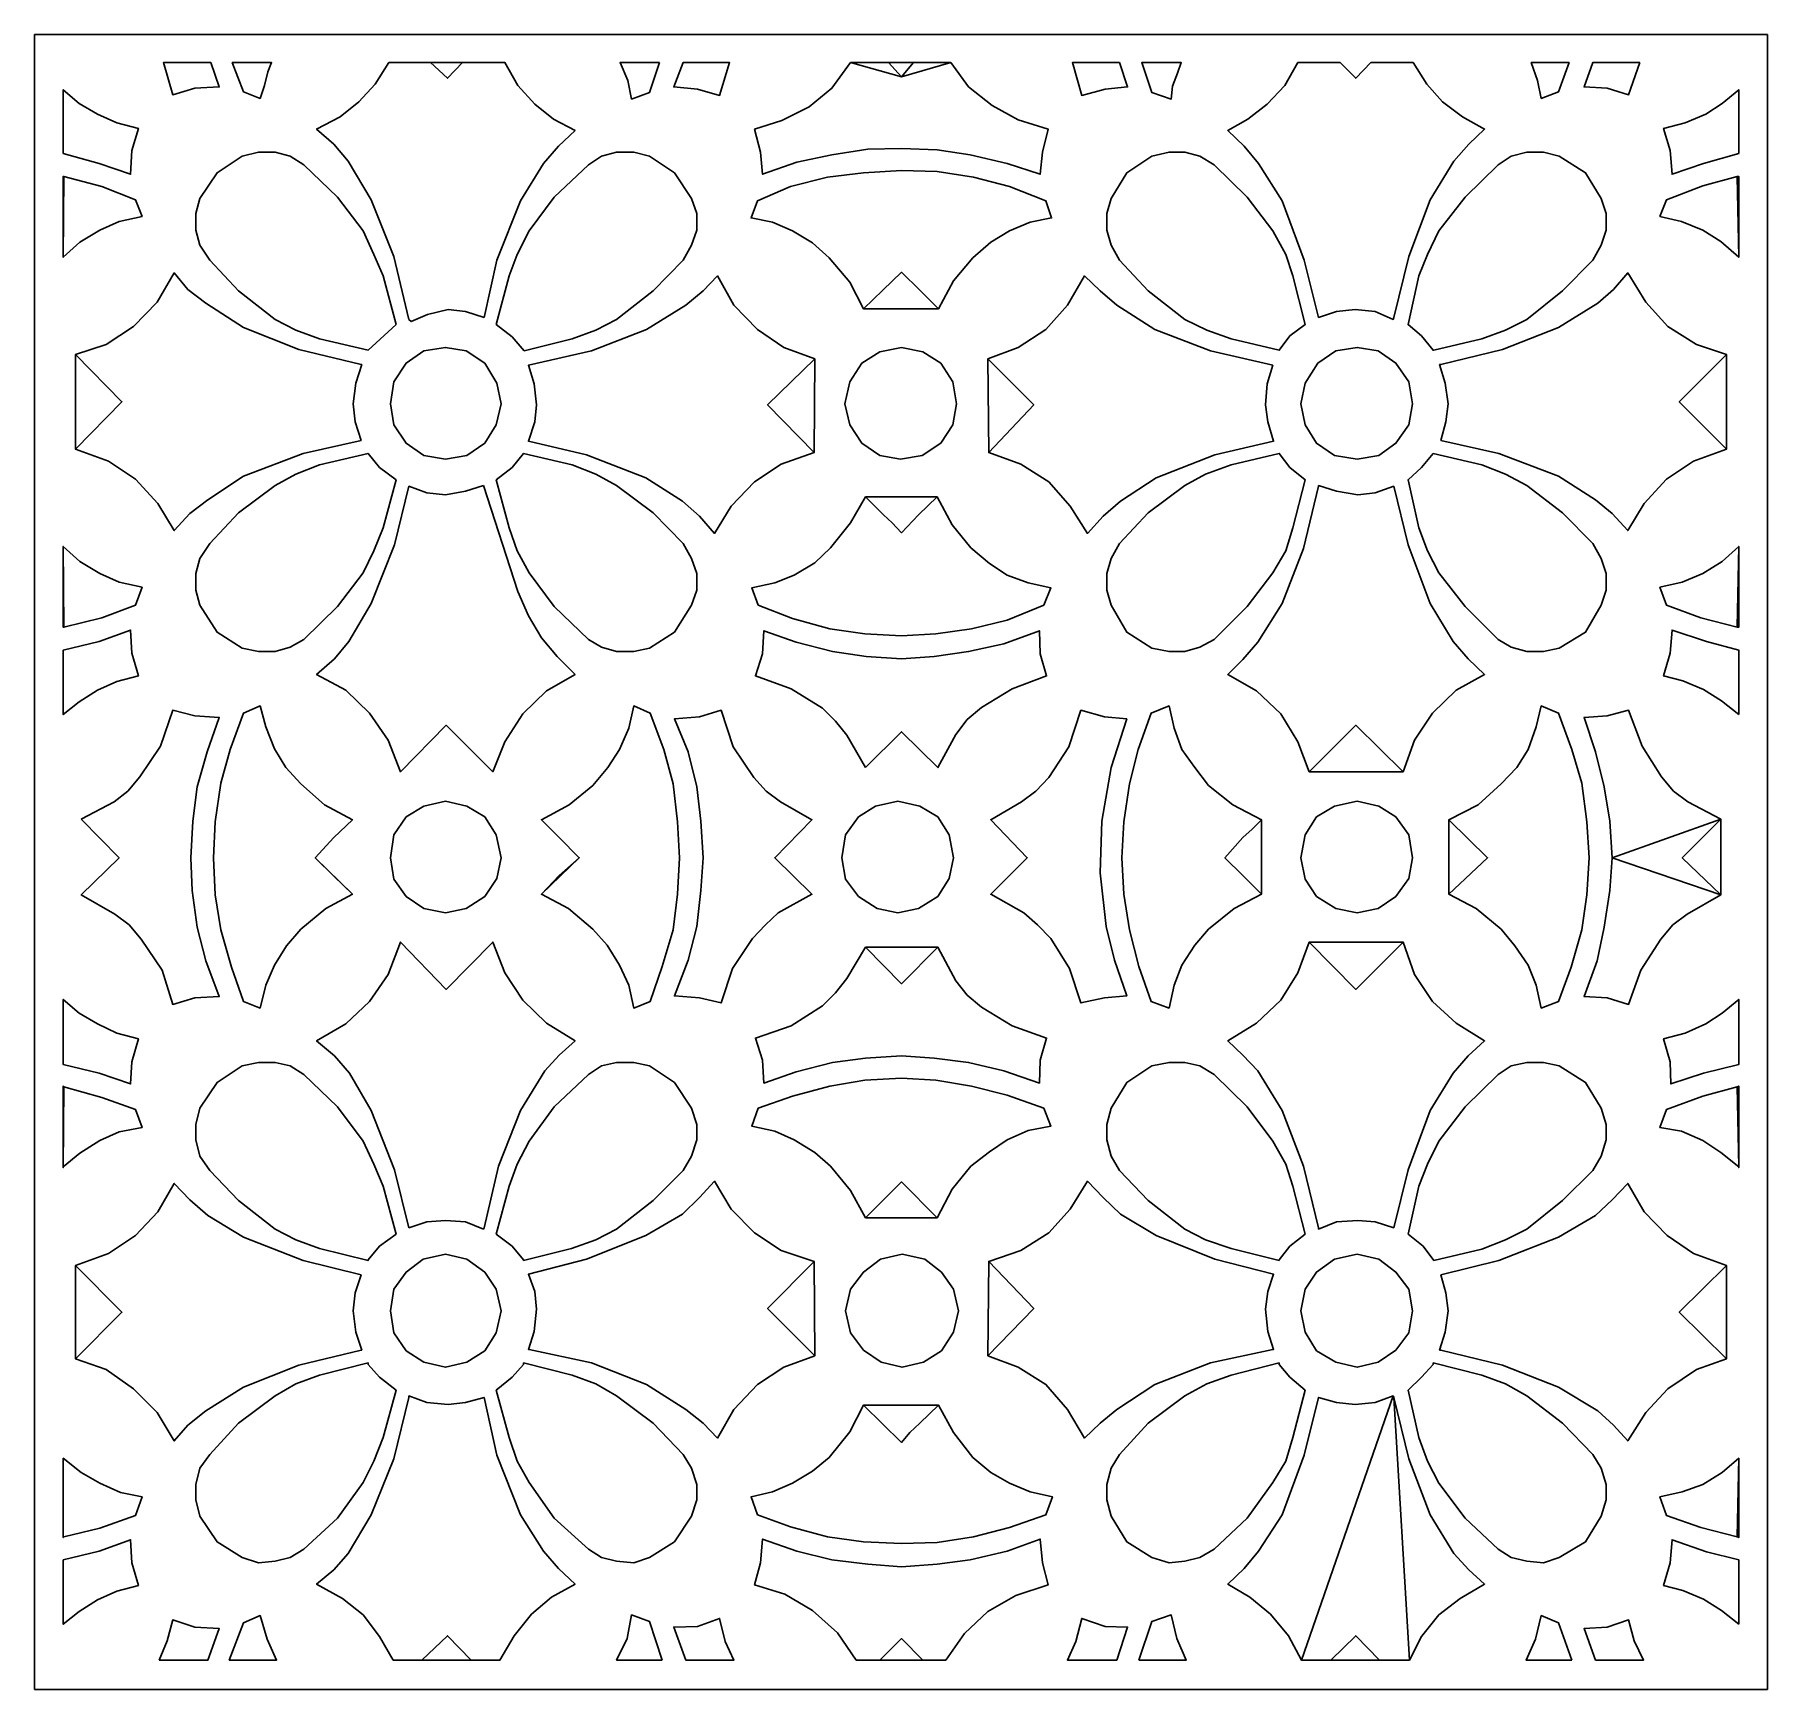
# Model space of a CAD drawing. Header units: centimetres. Extents: x 19.07 to 27, y 0.59 to 8.17.
import ezdxf

# ---------------------------------------------------------------- set-up
doc = ezdxf.new("R2010")
doc.units = ezdxf.units.CM
doc.header["$MEASUREMENT"] = 0
doc.layers.add('layer 1', color=7, linetype='Continuous')

msp = doc.modelspace()

# ---------------------------------------------------------------- linework, layer by layer
at = {"layer": 'layer 1', "color": 250}
for points, knots in [([(26.99977, 0.59412), (26.99977, 0.59412), (19.06791, 0.59412), (19.06791, 0.59412), (19.06791, 0.59412), (19.06791, 0.59412), (19.06791, 8.16887), (19.06791, 8.16887), (19.06791, 8.16887), (19.06791, 8.16887), (26.99977, 8.16887), (26.99977, 8.16887), (26.99977, 8.16887), (26.99977, 8.16887), (26.99977, 0.59412), (26.99977, 0.59412)], [0, 0, 0, 0, 0.2, 0.2, 0.2, 0.2, 0.4, 0.4, 0.4, 0.4, 0.6, 0.6, 0.6, 0.6, 1, 1, 1, 1]), ([(19.87387, 8.04109), (19.87387, 8.04109), (19.65764, 8.04109), (19.65764, 8.04109), (19.65764, 8.04109), (19.65764, 8.04109), (19.87387, 8.04109), (19.87387, 8.04109)], [0, 0, 0, 0, 0.3333333, 0.3333333, 0.3333333, 0.3333333, 1, 1, 1, 1]), ([(19.65764, 8.04109), (19.65764, 8.04109), (19.70023, 7.89367), (19.70023, 7.89367), (19.70023, 7.89367), (19.70023, 7.89367), (19.80179, 7.92315), (19.80179, 7.92315), (19.80179, 7.92315), (19.80179, 7.92315), (19.91318, 7.9297), (19.91318, 7.9297), (19.91318, 7.9297), (19.91318, 7.9297), (19.87387, 8.04109), (19.87387, 8.04109), (19.87387, 8.04109), (19.87387, 8.04109), (19.65764, 8.04109), (19.65764, 8.04109)], [0, 0, 0, 0, 0.1666667, 0.1666667, 0.1666667, 0.1666667, 0.3333333, 0.3333333, 0.3333333, 0.3333333, 0.5, 0.5, 0.5, 0.5, 0.6666667, 0.6666667, 0.6666667, 0.6666667, 1, 1, 1, 1]), ([(20.15235, 8.04109), (20.15235, 8.04109), (19.97216, 8.04109), (19.97216, 8.04109), (19.97216, 8.04109), (19.97216, 8.04109), (20.15235, 8.04109), (20.15235, 8.04109)], [0, 0, 0, 0, 0.3333333, 0.3333333, 0.3333333, 0.3333333, 1, 1, 1, 1]), ([(19.97216, 8.04109), (19.97216, 8.04109), (20.02458, 7.90678), (20.02458, 7.90678), (20.02458, 7.90678), (20.02458, 7.90678), (20.09993, 7.87728), (20.09993, 7.87728), (20.09993, 7.87728), (20.09993, 7.87728), (20.11959, 7.93625), (20.11959, 7.93625), (20.11959, 7.93625), (20.11959, 7.93625), (20.13597, 7.9985), (20.13597, 7.9985), (20.13597, 7.9985), (20.13597, 7.9985), (20.15235, 8.04109), (20.15235, 8.04109), (20.15235, 8.04109), (20.15235, 8.04109), (19.97216, 8.04109), (19.97216, 8.04109)], [0, 0, 0, 0, 0.1428571, 0.1428571, 0.1428571, 0.1428571, 0.2857143, 0.2857143, 0.2857143, 0.2857143, 0.4285714, 0.4285714, 0.4285714, 0.4285714, 0.5714286, 0.5714286, 0.5714286, 0.5714286, 0.7142857, 0.7142857, 0.7142857, 0.7142857, 1, 1, 1, 1]), ([(21.22042, 8.04109), (21.22042, 8.04109), (21.27939, 7.93625), (21.27939, 7.93625), (21.27939, 7.93625), (21.27939, 7.93625), (21.35802, 7.85107), (21.35802, 7.85107), (21.35802, 7.85107), (21.35802, 7.85107), (21.44321, 7.78228), (21.44321, 7.78228), (21.44321, 7.78228), (21.44321, 7.78228), (21.54149, 7.72986), (21.54149, 7.72986), (21.54149, 7.72986), (21.54149, 7.72986), (21.46614, 7.65778), (21.46614, 7.65778), (21.46614, 7.65778), (21.46614, 7.65778), (21.39734, 7.57914), (21.39734, 7.57914), (21.39734, 7.57914), (21.39734, 7.57914), (21.2925, 7.40877), (21.2925, 7.40877), (21.2925, 7.40877), (21.2925, 7.40877), (21.18438, 7.13684), (21.18438, 7.13684), (21.18438, 7.13684), (21.18438, 7.13684), (21.12541, 6.87475), (21.12541, 6.87475), (21.12541, 6.87475), (21.12541, 6.87475), (21.04022, 6.90096), (21.04022, 6.90096), (21.04022, 6.90096), (21.04022, 6.90096), (20.96159, 6.91078), (20.96159, 6.91078), (20.96159, 6.91078), (20.96159, 6.91078), (20.86658, 6.88786), (20.86658, 6.88786), (20.86658, 6.88786), (20.86658, 6.88786), (20.79123, 6.85509), (20.79123, 6.85509), (20.79123, 6.85509), (20.79123, 6.85509), (20.7814, 6.86492), (20.7814, 6.86492), (20.7814, 6.86492), (20.7814, 6.86492), (20.7126, 7.15322), (20.7126, 7.15322), (20.7126, 7.15322), (20.7126, 7.15322), (20.60776, 7.41205), (20.60776, 7.41205), (20.60776, 7.41205), (20.60776, 7.41205), (20.50291, 7.58897), (20.50291, 7.58897), (20.50291, 7.58897), (20.50291, 7.58897), (20.43739, 7.66761), (20.43739, 7.66761), (20.43739, 7.66761), (20.43739, 7.66761), (20.35876, 7.73641), (20.35876, 7.73641), (20.35876, 7.73641), (20.35876, 7.73641), (20.46688, 7.7921), (20.46688, 7.7921), (20.46688, 7.7921), (20.46688, 7.7921), (20.55206, 7.86091), (20.55206, 7.86091), (20.55206, 7.86091), (20.55206, 7.86091), (20.62741, 7.94281), (20.62741, 7.94281), (20.62741, 7.94281), (20.62741, 7.94281), (20.68966, 8.04109), (20.68966, 8.04109), (20.68966, 8.04109), (20.68966, 8.04109), (21.22042, 8.04109), (21.22042, 8.04109)], [0, 0, 0, 0, 0.04, 0.04, 0.04, 0.04, 0.08, 0.08, 0.08, 0.08, 0.12, 0.12, 0.12, 0.12, 0.16, 0.16, 0.16, 0.16, 0.2, 0.2, 0.2, 0.2, 0.24, 0.24, 0.24, 0.24, 0.28, 0.28, 0.28, 0.28, 0.32, 0.32, 0.32, 0.32, 0.36, 0.36, 0.36, 0.36, 0.4, 0.4, 0.4, 0.4, 0.44, 0.44, 0.44, 0.44, 0.48, 0.48, 0.48, 0.48, 0.52, 0.52, 0.52, 0.52, 0.56, 0.56, 0.56, 0.56, 0.6, 0.6, 0.6, 0.6, 0.64, 0.64, 0.64, 0.64, 0.68, 0.68, 0.68, 0.68, 0.72, 0.72, 0.72, 0.72, 0.76, 0.76, 0.76, 0.76, 0.8, 0.8, 0.8, 0.8, 0.84, 0.84, 0.84, 0.84, 0.88, 0.88, 0.88, 0.88, 0.92, 0.92, 0.92, 0.92, 1, 1, 1, 1]), ([(20.68966, 8.04109), (20.68966, 8.04109), (20.87969, 8.04109), (20.87969, 8.04109), (20.87969, 8.04109), (20.87969, 8.04109), (20.95832, 7.96902), (20.95832, 7.96902), (20.95832, 7.96902), (20.95832, 7.96902), (21.02712, 8.04109), (21.02712, 8.04109), (21.02712, 8.04109), (21.02712, 8.04109), (20.68966, 8.04109), (20.68966, 8.04109)], [0, 0, 0, 0, 0.2, 0.2, 0.2, 0.2, 0.4, 0.4, 0.4, 0.4, 0.6, 0.6, 0.6, 0.6, 1, 1, 1, 1]), ([(21.02712, 8.04109), (21.02712, 8.04109), (21.22042, 8.04109), (21.22042, 8.04109), (21.22042, 8.04109), (21.22042, 8.04109), (21.02712, 8.04109), (21.02712, 8.04109)], [0, 0, 0, 0, 0.3333333, 0.3333333, 0.3333333, 0.3333333, 1, 1, 1, 1]), ([(21.92809, 8.04109), (21.92809, 8.04109), (21.88223, 7.90349), (21.88223, 7.90349), (21.88223, 7.90349), (21.88223, 7.90349), (21.80032, 7.87402), (21.80032, 7.87402), (21.80032, 7.87402), (21.80032, 7.87402), (21.78394, 7.95919), (21.78394, 7.95919), (21.78394, 7.95919), (21.78394, 7.95919), (21.7479, 8.04109), (21.7479, 8.04109), (21.7479, 8.04109), (21.7479, 8.04109), (21.92809, 8.04109), (21.92809, 8.04109)], [0, 0, 0, 0, 0.1666667, 0.1666667, 0.1666667, 0.1666667, 0.3333333, 0.3333333, 0.3333333, 0.3333333, 0.5, 0.5, 0.5, 0.5, 0.6666667, 0.6666667, 0.6666667, 0.6666667, 1, 1, 1, 1]), ([(22.03621, 8.04109), (22.03621, 8.04109), (21.99362, 7.9297), (21.99362, 7.9297), (21.99362, 7.9297), (21.99362, 7.9297), (22.10174, 7.91988), (22.10174, 7.91988), (22.10174, 7.91988), (22.10174, 7.91988), (22.2033, 7.89038), (22.2033, 7.89038), (22.2033, 7.89038), (22.2033, 7.89038), (22.24917, 8.04109), (22.24917, 8.04109), (22.24917, 8.04109), (22.24917, 8.04109), (22.03621, 8.04109), (22.03621, 8.04109)], [0, 0, 0, 0, 0.1666667, 0.1666667, 0.1666667, 0.1666667, 0.3333333, 0.3333333, 0.3333333, 0.3333333, 0.5, 0.5, 0.5, 0.5, 0.6666667, 0.6666667, 0.6666667, 0.6666667, 1, 1, 1, 1]), ([(22.24917, 8.04109), (22.24917, 8.04109), (22.03621, 8.04109), (22.03621, 8.04109), (22.03621, 8.04109), (22.03621, 8.04109), (22.24917, 8.04109), (22.24917, 8.04109)], [0, 0, 0, 0, 0.3333333, 0.3333333, 0.3333333, 0.3333333, 1, 1, 1, 1]), ([(22.80286, 8.04109), (22.80286, 8.04109), (22.71768, 7.92315), (22.71768, 7.92315), (22.71768, 7.92315), (22.71768, 7.92315), (22.61284, 7.83796), (22.61284, 7.83796), (22.61284, 7.83796), (22.61284, 7.83796), (22.48834, 7.77573), (22.48834, 7.77573), (22.48834, 7.77573), (22.48834, 7.77573), (22.36384, 7.73641), (22.36384, 7.73641), (22.36384, 7.73641), (22.36384, 7.73641), (22.39005, 7.63156), (22.39005, 7.63156), (22.39005, 7.63156), (22.39005, 7.63156), (22.39988, 7.52999), (22.39988, 7.52999), (22.39988, 7.52999), (22.39988, 7.52999), (22.55714, 7.58569), (22.55714, 7.58569), (22.55714, 7.58569), (22.55714, 7.58569), (22.71768, 7.61845), (22.71768, 7.61845), (22.71768, 7.61845), (22.71768, 7.61845), (22.88149, 7.64466), (22.88149, 7.64466), (22.88149, 7.64466), (22.88149, 7.64466), (23.03548, 7.64795), (23.03548, 7.64795), (23.03548, 7.64795), (23.03548, 7.64795), (23.19929, 7.64139), (23.19929, 7.64139), (23.19929, 7.64139), (23.19929, 7.64139), (23.35, 7.61845), (23.35, 7.61845), (23.35, 7.61845), (23.35, 7.61845), (23.52036, 7.57914), (23.52036, 7.57914), (23.52036, 7.57914), (23.52036, 7.57914), (23.67107, 7.52999), (23.67107, 7.52999), (23.67107, 7.52999), (23.67107, 7.52999), (23.6809, 7.63156), (23.6809, 7.63156), (23.6809, 7.63156), (23.6809, 7.63156), (23.70711, 7.73641), (23.70711, 7.73641), (23.70711, 7.73641), (23.70711, 7.73641), (23.56951, 7.77899), (23.56951, 7.77899), (23.56951, 7.77899), (23.56951, 7.77899), (23.45156, 7.84452), (23.45156, 7.84452), (23.45156, 7.84452), (23.45156, 7.84452), (23.34345, 7.9297), (23.34345, 7.9297), (23.34345, 7.9297), (23.34345, 7.9297), (23.26154, 8.04109), (23.26154, 8.04109), (23.26154, 8.04109), (23.26154, 8.04109), (22.80286, 8.04109), (22.80286, 8.04109)], [0, 0, 0, 0, 0.0454545, 0.0454545, 0.0454545, 0.0454545, 0.0909091, 0.0909091, 0.0909091, 0.0909091, 0.1363636, 0.1363636, 0.1363636, 0.1363636, 0.1818182, 0.1818182, 0.1818182, 0.1818182, 0.2272727, 0.2272727, 0.2272727, 0.2272727, 0.2727273, 0.2727273, 0.2727273, 0.2727273, 0.3181818, 0.3181818, 0.3181818, 0.3181818, 0.3636364, 0.3636364, 0.3636364, 0.3636364, 0.4090909, 0.4090909, 0.4090909, 0.4090909, 0.4545455, 0.4545455, 0.4545455, 0.4545455, 0.5, 0.5, 0.5, 0.5, 0.5454545, 0.5454545, 0.5454545, 0.5454545, 0.5909091, 0.5909091, 0.5909091, 0.5909091, 0.6363636, 0.6363636, 0.6363636, 0.6363636, 0.6818182, 0.6818182, 0.6818182, 0.6818182, 0.7272727, 0.7272727, 0.7272727, 0.7272727, 0.7727273, 0.7727273, 0.7727273, 0.7727273, 0.8181818, 0.8181818, 0.8181818, 0.8181818, 0.8636364, 0.8636364, 0.8636364, 0.8636364, 0.9090909, 0.9090909, 0.9090909, 0.9090909, 1, 1, 1, 1]), ([(23.03548, 7.97557), (23.03548, 7.97557), (22.9765, 8.04109), (22.9765, 8.04109), (22.9765, 8.04109), (22.9765, 8.04109), (22.80286, 8.04109), (22.80286, 8.04109), (22.80286, 8.04109), (22.80286, 8.04109), (23.03548, 7.97557), (23.03548, 7.97557)], [0, 0, 0, 0, 0.25, 0.25, 0.25, 0.25, 0.5, 0.5, 0.5, 0.5, 1, 1, 1, 1]), ([(23.26154, 8.04109), (23.26154, 8.04109), (23.09117, 8.04109), (23.09117, 8.04109), (23.09117, 8.04109), (23.09117, 8.04109), (23.03548, 7.97557), (23.03548, 7.97557), (23.03548, 7.97557), (23.03548, 7.97557), (23.26154, 8.04109), (23.26154, 8.04109)], [0, 0, 0, 0, 0.25, 0.25, 0.25, 0.25, 0.5, 0.5, 0.5, 0.5, 1, 1, 1, 1]), ([(24.03474, 8.04109), (24.03474, 8.04109), (24.07078, 7.9297), (24.07078, 7.9297), (24.07078, 7.9297), (24.07078, 7.9297), (23.96921, 7.91988), (23.96921, 7.91988), (23.96921, 7.91988), (23.96921, 7.91988), (23.8611, 7.89038), (23.8611, 7.89038), (23.8611, 7.89038), (23.8611, 7.89038), (23.81851, 8.04109), (23.81851, 8.04109), (23.81851, 8.04109), (23.81851, 8.04109), (24.03474, 8.04109), (24.03474, 8.04109)], [0, 0, 0, 0, 0.1666667, 0.1666667, 0.1666667, 0.1666667, 0.3333333, 0.3333333, 0.3333333, 0.3333333, 0.5, 0.5, 0.5, 0.5, 0.6666667, 0.6666667, 0.6666667, 0.6666667, 1, 1, 1, 1]), ([(24.3165, 8.04109), (24.3165, 8.04109), (24.1363, 8.04109), (24.1363, 8.04109), (24.1363, 8.04109), (24.1363, 8.04109), (24.3165, 8.04109), (24.3165, 8.04109)], [0, 0, 0, 0, 0.3333333, 0.3333333, 0.3333333, 0.3333333, 1, 1, 1, 1]), ([(24.1363, 8.04109), (24.1363, 8.04109), (24.18217, 7.90349), (24.18217, 7.90349), (24.18217, 7.90349), (24.18217, 7.90349), (24.27063, 7.87402), (24.27063, 7.87402), (24.27063, 7.87402), (24.27063, 7.87402), (24.27718, 7.93299), (24.27718, 7.93299), (24.27718, 7.93299), (24.27718, 7.93299), (24.30012, 7.99195), (24.30012, 7.99195), (24.30012, 7.99195), (24.30012, 7.99195), (24.3165, 8.04109), (24.3165, 8.04109), (24.3165, 8.04109), (24.3165, 8.04109), (24.1363, 8.04109), (24.1363, 8.04109)], [0, 0, 0, 0, 0.1428571, 0.1428571, 0.1428571, 0.1428571, 0.2857143, 0.2857143, 0.2857143, 0.2857143, 0.4285714, 0.4285714, 0.4285714, 0.4285714, 0.5714286, 0.5714286, 0.5714286, 0.5714286, 0.7142857, 0.7142857, 0.7142857, 0.7142857, 1, 1, 1, 1]), ([(25.28955, 6.87475), (25.28955, 6.87475), (25.28628, 6.86492), (25.28628, 6.86492), (25.28628, 6.86492), (25.28628, 6.86492), (25.20437, 6.90096), (25.20437, 6.90096), (25.20437, 6.90096), (25.20437, 6.90096), (25.11264, 6.91078), (25.11264, 6.91078), (25.11264, 6.91078), (25.11264, 6.91078), (25.02745, 6.90096), (25.02745, 6.90096), (25.02745, 6.90096), (25.02745, 6.90096), (24.94555, 6.87475), (24.94555, 6.87475), (24.94555, 6.87475), (24.94555, 6.87475), (24.88002, 7.13684), (24.88002, 7.13684), (24.88002, 7.13684), (24.88002, 7.13684), (24.77846, 7.40877), (24.77846, 7.40877), (24.77846, 7.40877), (24.77846, 7.40877), (24.67034, 7.57914), (24.67034, 7.57914), (24.67034, 7.57914), (24.67034, 7.57914), (24.60481, 7.65778), (24.60481, 7.65778), (24.60481, 7.65778), (24.60481, 7.65778), (24.52946, 7.72986), (24.52946, 7.72986), (24.52946, 7.72986), (24.52946, 7.72986), (24.62119, 7.78228), (24.62119, 7.78228), (24.62119, 7.78228), (24.62119, 7.78228), (24.70965, 7.85107), (24.70965, 7.85107), (24.70965, 7.85107), (24.70965, 7.85107), (24.79156, 7.93625), (24.79156, 7.93625), (24.79156, 7.93625), (24.79156, 7.93625), (24.85053, 8.04109), (24.85053, 8.04109), (24.85053, 8.04109), (24.85053, 8.04109), (25.04383, 8.04109), (25.04383, 8.04109), (25.04383, 8.04109), (25.04383, 8.04109), (25.11591, 7.96902), (25.11591, 7.96902), (25.11591, 7.96902), (25.11591, 7.96902), (25.18471, 8.04109), (25.18471, 8.04109), (25.18471, 8.04109), (25.18471, 8.04109), (25.37801, 8.04109), (25.37801, 8.04109), (25.37801, 8.04109), (25.37801, 8.04109), (25.44026, 7.94281), (25.44026, 7.94281), (25.44026, 7.94281), (25.44026, 7.94281), (25.51234, 7.86091), (25.51234, 7.86091), (25.51234, 7.86091), (25.51234, 7.86091), (25.60408, 7.7921), (25.60408, 7.7921), (25.60408, 7.7921), (25.60408, 7.7921), (25.70564, 7.73641), (25.70564, 7.73641), (25.70564, 7.73641), (25.70564, 7.73641), (25.63356, 7.66761), (25.63356, 7.66761), (25.63356, 7.66761), (25.63356, 7.66761), (25.56476, 7.58897), (25.56476, 7.58897), (25.56476, 7.58897), (25.56476, 7.58897), (25.45664, 7.41205), (25.45664, 7.41205), (25.45664, 7.41205), (25.45664, 7.41205), (25.35836, 7.15322), (25.35836, 7.15322), (25.35836, 7.15322), (25.35836, 7.15322), (25.28955, 6.87475), (25.28955, 6.87475)], [0, 0, 0, 0, 0.0357143, 0.0357143, 0.0357143, 0.0357143, 0.0714286, 0.0714286, 0.0714286, 0.0714286, 0.1071429, 0.1071429, 0.1071429, 0.1071429, 0.1428571, 0.1428571, 0.1428571, 0.1428571, 0.1785714, 0.1785714, 0.1785714, 0.1785714, 0.2142857, 0.2142857, 0.2142857, 0.2142857, 0.25, 0.25, 0.25, 0.25, 0.2857143, 0.2857143, 0.2857143, 0.2857143, 0.3214286, 0.3214286, 0.3214286, 0.3214286, 0.3571429, 0.3571429, 0.3571429, 0.3571429, 0.3928571, 0.3928571, 0.3928571, 0.3928571, 0.4285714, 0.4285714, 0.4285714, 0.4285714, 0.4642857, 0.4642857, 0.4642857, 0.4642857, 0.5, 0.5, 0.5, 0.5, 0.5357143, 0.5357143, 0.5357143, 0.5357143, 0.5714286, 0.5714286, 0.5714286, 0.5714286, 0.6071429, 0.6071429, 0.6071429, 0.6071429, 0.6428571, 0.6428571, 0.6428571, 0.6428571, 0.6785714, 0.6785714, 0.6785714, 0.6785714, 0.7142857, 0.7142857, 0.7142857, 0.7142857, 0.75, 0.75, 0.75, 0.75, 0.7857143, 0.7857143, 0.7857143, 0.7857143, 0.8214286, 0.8214286, 0.8214286, 0.8214286, 0.8571429, 0.8571429, 0.8571429, 0.8571429, 0.8928571, 0.8928571, 0.8928571, 0.8928571, 0.9285714, 0.9285714, 0.9285714, 0.9285714, 1, 1, 1, 1]), ([(25.9186, 8.04109), (25.9186, 8.04109), (26.09224, 8.04109), (26.09224, 8.04109), (26.09224, 8.04109), (26.09224, 8.04109), (25.9186, 8.04109), (25.9186, 8.04109)], [0, 0, 0, 0, 0.3333333, 0.3333333, 0.3333333, 0.3333333, 1, 1, 1, 1]), ([(26.09224, 8.04109), (26.09224, 8.04109), (26.0431, 7.90678), (26.0431, 7.90678), (26.0431, 7.90678), (26.0431, 7.90678), (25.96447, 7.87728), (25.96447, 7.87728), (25.96447, 7.87728), (25.96447, 7.87728), (25.94809, 7.95919), (25.94809, 7.95919), (25.94809, 7.95919), (25.94809, 7.95919), (25.9186, 8.04109), (25.9186, 8.04109), (25.9186, 8.04109), (25.9186, 8.04109), (26.09224, 8.04109), (26.09224, 8.04109)], [0, 0, 0, 0, 0.1666667, 0.1666667, 0.1666667, 0.1666667, 0.3333333, 0.3333333, 0.3333333, 0.3333333, 0.5, 0.5, 0.5, 0.5, 0.6666667, 0.6666667, 0.6666667, 0.6666667, 1, 1, 1, 1]), ([(26.41659, 8.04109), (26.41659, 8.04109), (26.36417, 7.89367), (26.36417, 7.89367), (26.36417, 7.89367), (26.36417, 7.89367), (26.26588, 7.92315), (26.26588, 7.92315), (26.26588, 7.92315), (26.26588, 7.92315), (26.16104, 7.9297), (26.16104, 7.9297), (26.16104, 7.9297), (26.16104, 7.9297), (26.20036, 8.04109), (26.20036, 8.04109), (26.20036, 8.04109), (26.20036, 8.04109), (26.41659, 8.04109), (26.41659, 8.04109)], [0, 0, 0, 0, 0.1666667, 0.1666667, 0.1666667, 0.1666667, 0.3333333, 0.3333333, 0.3333333, 0.3333333, 0.5, 0.5, 0.5, 0.5, 0.6666667, 0.6666667, 0.6666667, 0.6666667, 1, 1, 1, 1]), ([(19.19896, 7.62501), (19.19896, 7.62501), (19.36277, 7.57914), (19.36277, 7.57914), (19.36277, 7.57914), (19.36277, 7.57914), (19.50693, 7.52999), (19.50693, 7.52999), (19.50693, 7.52999), (19.50693, 7.52999), (19.51348, 7.63811), (19.51348, 7.63811), (19.51348, 7.63811), (19.51348, 7.63811), (19.54297, 7.73969), (19.54297, 7.73969), (19.54297, 7.73969), (19.54297, 7.73969), (19.44468, 7.76589), (19.44468, 7.76589), (19.44468, 7.76589), (19.44468, 7.76589), (19.35622, 7.8052), (19.35622, 7.8052), (19.35622, 7.8052), (19.35622, 7.8052), (19.27103, 7.85436), (19.27103, 7.85436), (19.27103, 7.85436), (19.27103, 7.85436), (19.19896, 7.9166), (19.19896, 7.9166), (19.19896, 7.9166), (19.19896, 7.9166), (19.19896, 7.62501), (19.19896, 7.62501)], [0, 0, 0, 0, 0.1, 0.1, 0.1, 0.1, 0.2, 0.2, 0.2, 0.2, 0.3, 0.3, 0.3, 0.3, 0.4, 0.4, 0.4, 0.4, 0.5, 0.5, 0.5, 0.5, 0.6, 0.6, 0.6, 0.6, 0.7, 0.7, 0.7, 0.7, 0.8, 0.8, 0.8, 0.8, 1, 1, 1, 1]), ([(26.86872, 7.62501), (26.86872, 7.62501), (26.70818, 7.57914), (26.70818, 7.57914), (26.70818, 7.57914), (26.70818, 7.57914), (26.56403, 7.52999), (26.56403, 7.52999), (26.56403, 7.52999), (26.56403, 7.52999), (26.5542, 7.63811), (26.5542, 7.63811), (26.5542, 7.63811), (26.5542, 7.63811), (26.52471, 7.73969), (26.52471, 7.73969), (26.52471, 7.73969), (26.52471, 7.73969), (26.623, 7.76589), (26.623, 7.76589), (26.623, 7.76589), (26.623, 7.76589), (26.71801, 7.8052), (26.71801, 7.8052), (26.71801, 7.8052), (26.71801, 7.8052), (26.79337, 7.85436), (26.79337, 7.85436), (26.79337, 7.85436), (26.79337, 7.85436), (26.86872, 7.9166), (26.86872, 7.9166), (26.86872, 7.9166), (26.86872, 7.9166), (26.86872, 7.62501), (26.86872, 7.62501)], [0, 0, 0, 0, 0.1, 0.1, 0.1, 0.1, 0.2, 0.2, 0.2, 0.2, 0.3, 0.3, 0.3, 0.3, 0.4, 0.4, 0.4, 0.4, 0.5, 0.5, 0.5, 0.5, 0.6, 0.6, 0.6, 0.6, 0.7, 0.7, 0.7, 0.7, 0.8, 0.8, 0.8, 0.8, 1, 1, 1, 1]), ([(26.86872, 7.9166), (26.86872, 7.9166), (26.86872, 7.62501), (26.86872, 7.62501), (26.86872, 7.62501), (26.86872, 7.62501), (26.86872, 7.9166), (26.86872, 7.9166)], [0, 0, 0, 0, 0.3333333, 0.3333333, 0.3333333, 0.3333333, 1, 1, 1, 1]), ([(20.59465, 6.72403), (20.59465, 6.72403), (20.37186, 6.77645), (20.37186, 6.77645), (20.37186, 6.77645), (20.37186, 6.77645), (20.26375, 6.81578), (20.26375, 6.81578), (20.26375, 6.81578), (20.26375, 6.81578), (20.16873, 6.86492), (20.16873, 6.86492), (20.16873, 6.86492), (20.16873, 6.86492), (20.00164, 6.99596), (20.00164, 6.99596), (20.00164, 6.99596), (20.00164, 6.99596), (19.87059, 7.13684), (19.87059, 7.13684), (19.87059, 7.13684), (19.87059, 7.13684), (19.82473, 7.20564), (19.82473, 7.20564), (19.82473, 7.20564), (19.82473, 7.20564), (19.80507, 7.27446), (19.80507, 7.27446), (19.80507, 7.27446), (19.80507, 7.27446), (19.80507, 7.3498), (19.80507, 7.3498), (19.80507, 7.3498), (19.80507, 7.3498), (19.82473, 7.4186), (19.82473, 7.4186), (19.82473, 7.4186), (19.82473, 7.4186), (19.90336, 7.53655), (19.90336, 7.53655), (19.90336, 7.53655), (19.90336, 7.53655), (20.01803, 7.6119), (20.01803, 7.6119), (20.01803, 7.6119), (20.01803, 7.6119), (20.09338, 7.63156), (20.09338, 7.63156), (20.09338, 7.63156), (20.09338, 7.63156), (20.16873, 7.63156), (20.16873, 7.63156), (20.16873, 7.63156), (20.16873, 7.63156), (20.23754, 7.6119), (20.23754, 7.6119), (20.23754, 7.6119), (20.23754, 7.6119), (20.29979, 7.57259), (20.29979, 7.57259), (20.29979, 7.57259), (20.29979, 7.57259), (20.45377, 7.42515), (20.45377, 7.42515), (20.45377, 7.42515), (20.45377, 7.42515), (20.57172, 7.27118), (20.57172, 7.27118), (20.57172, 7.27118), (20.57172, 7.27118), (20.62086, 7.16305), (20.62086, 7.16305), (20.62086, 7.16305), (20.62086, 7.16305), (20.66345, 7.06476), (20.66345, 7.06476), (20.66345, 7.06476), (20.66345, 7.06476), (20.72242, 6.84199), (20.72242, 6.84199), (20.72242, 6.84199), (20.72242, 6.84199), (20.59465, 6.72403), (20.59465, 6.72403)], [0, 0, 0, 0, 0.0454545, 0.0454545, 0.0454545, 0.0454545, 0.0909091, 0.0909091, 0.0909091, 0.0909091, 0.1363636, 0.1363636, 0.1363636, 0.1363636, 0.1818182, 0.1818182, 0.1818182, 0.1818182, 0.2272727, 0.2272727, 0.2272727, 0.2272727, 0.2727273, 0.2727273, 0.2727273, 0.2727273, 0.3181818, 0.3181818, 0.3181818, 0.3181818, 0.3636364, 0.3636364, 0.3636364, 0.3636364, 0.4090909, 0.4090909, 0.4090909, 0.4090909, 0.4545455, 0.4545455, 0.4545455, 0.4545455, 0.5, 0.5, 0.5, 0.5, 0.5454545, 0.5454545, 0.5454545, 0.5454545, 0.5909091, 0.5909091, 0.5909091, 0.5909091, 0.6363636, 0.6363636, 0.6363636, 0.6363636, 0.6818182, 0.6818182, 0.6818182, 0.6818182, 0.7272727, 0.7272727, 0.7272727, 0.7272727, 0.7727273, 0.7727273, 0.7727273, 0.7727273, 0.8181818, 0.8181818, 0.8181818, 0.8181818, 0.8636364, 0.8636364, 0.8636364, 0.8636364, 0.9090909, 0.9090909, 0.9090909, 0.9090909, 1, 1, 1, 1]), ([(21.30888, 6.72075), (21.30888, 6.72075), (21.52839, 6.77645), (21.52839, 6.77645), (21.52839, 6.77645), (21.52839, 6.77645), (21.63651, 6.81578), (21.63651, 6.81578), (21.63651, 6.81578), (21.63651, 6.81578), (21.73152, 6.86492), (21.73152, 6.86492), (21.73152, 6.86492), (21.73152, 6.86492), (21.89861, 6.99596), (21.89861, 6.99596), (21.89861, 6.99596), (21.89861, 6.99596), (22.03621, 7.13684), (22.03621, 7.13684), (22.03621, 7.13684), (22.03621, 7.13684), (22.07553, 7.20564), (22.07553, 7.20564), (22.07553, 7.20564), (22.07553, 7.20564), (22.09846, 7.27446), (22.09846, 7.27446), (22.09846, 7.27446), (22.09846, 7.27446), (22.09846, 7.3498), (22.09846, 7.3498), (22.09846, 7.3498), (22.09846, 7.3498), (22.07553, 7.4186), (22.07553, 7.4186), (22.07553, 7.4186), (22.07553, 7.4186), (21.9969, 7.53655), (21.9969, 7.53655), (21.9969, 7.53655), (21.9969, 7.53655), (21.88223, 7.6119), (21.88223, 7.6119), (21.88223, 7.6119), (21.88223, 7.6119), (21.81015, 7.63156), (21.81015, 7.63156), (21.81015, 7.63156), (21.81015, 7.63156), (21.73152, 7.63156), (21.73152, 7.63156), (21.73152, 7.63156), (21.73152, 7.63156), (21.66272, 7.6119), (21.66272, 7.6119), (21.66272, 7.6119), (21.66272, 7.6119), (21.60374, 7.57259), (21.60374, 7.57259), (21.60374, 7.57259), (21.60374, 7.57259), (21.44648, 7.42515), (21.44648, 7.42515), (21.44648, 7.42515), (21.44648, 7.42515), (21.33181, 7.27118), (21.33181, 7.27118), (21.33181, 7.27118), (21.33181, 7.27118), (21.27612, 7.16305), (21.27612, 7.16305), (21.27612, 7.16305), (21.27612, 7.16305), (21.24008, 7.06476), (21.24008, 7.06476), (21.24008, 7.06476), (21.24008, 7.06476), (21.1811, 6.84199), (21.1811, 6.84199), (21.1811, 6.84199), (21.1811, 6.84199), (21.25318, 6.78628), (21.25318, 6.78628), (21.25318, 6.78628), (21.25318, 6.78628), (21.30888, 6.72075), (21.30888, 6.72075)], [0, 0, 0, 0, 0.0434783, 0.0434783, 0.0434783, 0.0434783, 0.0869565, 0.0869565, 0.0869565, 0.0869565, 0.1304348, 0.1304348, 0.1304348, 0.1304348, 0.173913, 0.173913, 0.173913, 0.173913, 0.2173913, 0.2173913, 0.2173913, 0.2173913, 0.2608696, 0.2608696, 0.2608696, 0.2608696, 0.3043478, 0.3043478, 0.3043478, 0.3043478, 0.3478261, 0.3478261, 0.3478261, 0.3478261, 0.3913043, 0.3913043, 0.3913043, 0.3913043, 0.4347826, 0.4347826, 0.4347826, 0.4347826, 0.4782609, 0.4782609, 0.4782609, 0.4782609, 0.5217391, 0.5217391, 0.5217391, 0.5217391, 0.5652174, 0.5652174, 0.5652174, 0.5652174, 0.6086957, 0.6086957, 0.6086957, 0.6086957, 0.6521739, 0.6521739, 0.6521739, 0.6521739, 0.6956522, 0.6956522, 0.6956522, 0.6956522, 0.7391304, 0.7391304, 0.7391304, 0.7391304, 0.7826087, 0.7826087, 0.7826087, 0.7826087, 0.826087, 0.826087, 0.826087, 0.826087, 0.8695652, 0.8695652, 0.8695652, 0.8695652, 0.9130435, 0.9130435, 0.9130435, 0.9130435, 1, 1, 1, 1]), ([(24.76535, 6.72403), (24.76535, 6.72403), (24.54584, 6.77645), (24.54584, 6.77645), (24.54584, 6.77645), (24.54584, 6.77645), (24.43445, 6.81578), (24.43445, 6.81578), (24.43445, 6.81578), (24.43445, 6.81578), (24.33288, 6.86492), (24.33288, 6.86492), (24.33288, 6.86492), (24.33288, 6.86492), (24.16579, 6.99596), (24.16579, 6.99596), (24.16579, 6.99596), (24.16579, 6.99596), (24.03474, 7.13684), (24.03474, 7.13684), (24.03474, 7.13684), (24.03474, 7.13684), (23.99543, 7.20564), (23.99543, 7.20564), (23.99543, 7.20564), (23.99543, 7.20564), (23.97577, 7.27446), (23.97577, 7.27446), (23.97577, 7.27446), (23.97577, 7.27446), (23.97577, 7.3498), (23.97577, 7.3498), (23.97577, 7.3498), (23.97577, 7.3498), (23.99543, 7.4186), (23.99543, 7.4186), (23.99543, 7.4186), (23.99543, 7.4186), (24.0675, 7.53655), (24.0675, 7.53655), (24.0675, 7.53655), (24.0675, 7.53655), (24.18217, 7.6119), (24.18217, 7.6119), (24.18217, 7.6119), (24.18217, 7.6119), (24.2608, 7.63156), (24.2608, 7.63156), (24.2608, 7.63156), (24.2608, 7.63156), (24.33288, 7.63156), (24.33288, 7.63156), (24.33288, 7.63156), (24.33288, 7.63156), (24.40168, 7.6119), (24.40168, 7.6119), (24.40168, 7.6119), (24.40168, 7.6119), (24.46721, 7.57259), (24.46721, 7.57259), (24.46721, 7.57259), (24.46721, 7.57259), (24.61792, 7.42515), (24.61792, 7.42515), (24.61792, 7.42515), (24.61792, 7.42515), (24.73586, 7.27118), (24.73586, 7.27118), (24.73586, 7.27118), (24.73586, 7.27118), (24.79484, 7.16305), (24.79484, 7.16305), (24.79484, 7.16305), (24.79484, 7.16305), (24.8276, 7.06476), (24.8276, 7.06476), (24.8276, 7.06476), (24.8276, 7.06476), (24.8833, 6.84199), (24.8833, 6.84199), (24.8833, 6.84199), (24.8833, 6.84199), (24.81449, 6.78956), (24.81449, 6.78956), (24.81449, 6.78956), (24.81449, 6.78956), (24.76535, 6.72403), (24.76535, 6.72403), (24.76535, 6.72403), (24.76535, 6.72403), (24.76535, 6.72403), (24.76535, 6.72403)], [0, 0, 0, 0, 0.0416667, 0.0416667, 0.0416667, 0.0416667, 0.0833333, 0.0833333, 0.0833333, 0.0833333, 0.125, 0.125, 0.125, 0.125, 0.1666667, 0.1666667, 0.1666667, 0.1666667, 0.2083333, 0.2083333, 0.2083333, 0.2083333, 0.25, 0.25, 0.25, 0.25, 0.2916667, 0.2916667, 0.2916667, 0.2916667, 0.3333333, 0.3333333, 0.3333333, 0.3333333, 0.375, 0.375, 0.375, 0.375, 0.4166667, 0.4166667, 0.4166667, 0.4166667, 0.4583333, 0.4583333, 0.4583333, 0.4583333, 0.5, 0.5, 0.5, 0.5, 0.5416667, 0.5416667, 0.5416667, 0.5416667, 0.5833333, 0.5833333, 0.5833333, 0.5833333, 0.625, 0.625, 0.625, 0.625, 0.6666667, 0.6666667, 0.6666667, 0.6666667, 0.7083333, 0.7083333, 0.7083333, 0.7083333, 0.75, 0.75, 0.75, 0.75, 0.7916667, 0.7916667, 0.7916667, 0.7916667, 0.8333333, 0.8333333, 0.8333333, 0.8333333, 0.875, 0.875, 0.875, 0.875, 0.9166667, 0.9166667, 0.9166667, 0.9166667, 1, 1, 1, 1]), ([(25.47303, 6.72403), (25.47303, 6.72403), (25.69254, 6.77645), (25.69254, 6.77645), (25.69254, 6.77645), (25.69254, 6.77645), (25.80065, 6.81578), (25.80065, 6.81578), (25.80065, 6.81578), (25.80065, 6.81578), (25.89894, 6.86492), (25.89894, 6.86492), (25.89894, 6.86492), (25.89894, 6.86492), (26.06276, 6.99596), (26.06276, 6.99596), (26.06276, 6.99596), (26.06276, 6.99596), (26.20036, 7.13684), (26.20036, 7.13684), (26.20036, 7.13684), (26.20036, 7.13684), (26.23967, 7.20564), (26.23967, 7.20564), (26.23967, 7.20564), (26.23967, 7.20564), (26.26261, 7.27446), (26.26261, 7.27446), (26.26261, 7.27446), (26.26261, 7.27446), (26.26261, 7.3498), (26.26261, 7.3498), (26.26261, 7.3498), (26.26261, 7.3498), (26.23967, 7.4186), (26.23967, 7.4186), (26.23967, 7.4186), (26.23967, 7.4186), (26.1676, 7.53655), (26.1676, 7.53655), (26.1676, 7.53655), (26.1676, 7.53655), (26.04637, 7.6119), (26.04637, 7.6119), (26.04637, 7.6119), (26.04637, 7.6119), (25.9743, 7.63156), (25.9743, 7.63156), (25.9743, 7.63156), (25.9743, 7.63156), (25.89894, 7.63156), (25.89894, 7.63156), (25.89894, 7.63156), (25.89894, 7.63156), (25.82686, 7.6119), (25.82686, 7.6119), (25.82686, 7.6119), (25.82686, 7.6119), (25.76789, 7.57259), (25.76789, 7.57259), (25.76789, 7.57259), (25.76789, 7.57259), (25.61718, 7.42515), (25.61718, 7.42515), (25.61718, 7.42515), (25.61718, 7.42515), (25.49596, 7.27118), (25.49596, 7.27118), (25.49596, 7.27118), (25.49596, 7.27118), (25.44354, 7.16305), (25.44354, 7.16305), (25.44354, 7.16305), (25.44354, 7.16305), (25.40422, 7.06476), (25.40422, 7.06476), (25.40422, 7.06476), (25.40422, 7.06476), (25.35508, 6.84199), (25.35508, 6.84199), (25.35508, 6.84199), (25.35508, 6.84199), (25.41733, 6.78956), (25.41733, 6.78956), (25.41733, 6.78956), (25.41733, 6.78956), (25.46975, 6.72403), (25.46975, 6.72403), (25.46975, 6.72403), (25.46975, 6.72403), (25.47303, 6.72403), (25.47303, 6.72403)], [0, 0, 0, 0, 0.0416667, 0.0416667, 0.0416667, 0.0416667, 0.0833333, 0.0833333, 0.0833333, 0.0833333, 0.125, 0.125, 0.125, 0.125, 0.1666667, 0.1666667, 0.1666667, 0.1666667, 0.2083333, 0.2083333, 0.2083333, 0.2083333, 0.25, 0.25, 0.25, 0.25, 0.2916667, 0.2916667, 0.2916667, 0.2916667, 0.3333333, 0.3333333, 0.3333333, 0.3333333, 0.375, 0.375, 0.375, 0.375, 0.4166667, 0.4166667, 0.4166667, 0.4166667, 0.4583333, 0.4583333, 0.4583333, 0.4583333, 0.5, 0.5, 0.5, 0.5, 0.5416667, 0.5416667, 0.5416667, 0.5416667, 0.5833333, 0.5833333, 0.5833333, 0.5833333, 0.625, 0.625, 0.625, 0.625, 0.6666667, 0.6666667, 0.6666667, 0.6666667, 0.7083333, 0.7083333, 0.7083333, 0.7083333, 0.75, 0.75, 0.75, 0.75, 0.7916667, 0.7916667, 0.7916667, 0.7916667, 0.8333333, 0.8333333, 0.8333333, 0.8333333, 0.875, 0.875, 0.875, 0.875, 0.9166667, 0.9166667, 0.9166667, 0.9166667, 1, 1, 1, 1]), ([(22.86183, 6.91405), (22.86183, 6.91405), (22.79958, 7.03528), (22.79958, 7.03528), (22.79958, 7.03528), (22.79958, 7.03528), (22.70457, 7.14667), (22.70457, 7.14667), (22.70457, 7.14667), (22.70457, 7.14667), (22.62922, 7.21547), (22.62922, 7.21547), (22.62922, 7.21547), (22.62922, 7.21547), (22.53748, 7.27118), (22.53748, 7.27118), (22.53748, 7.27118), (22.53748, 7.27118), (22.44575, 7.3105), (22.44575, 7.3105), (22.44575, 7.3105), (22.44575, 7.3105), (22.34746, 7.33014), (22.34746, 7.33014), (22.34746, 7.33014), (22.34746, 7.33014), (22.37694, 7.40877), (22.37694, 7.40877), (22.37694, 7.40877), (22.37694, 7.40877), (22.52765, 7.4743), (22.52765, 7.4743), (22.52765, 7.4743), (22.52765, 7.4743), (22.69802, 7.51689), (22.69802, 7.51689), (22.69802, 7.51689), (22.69802, 7.51689), (22.86183, 7.53655), (22.86183, 7.53655), (22.86183, 7.53655), (22.86183, 7.53655), (23.03548, 7.54638), (23.03548, 7.54638), (23.03548, 7.54638), (23.03548, 7.54638), (23.19929, 7.5431), (23.19929, 7.5431), (23.19929, 7.5431), (23.19929, 7.5431), (23.36638, 7.51689), (23.36638, 7.51689), (23.36638, 7.51689), (23.36638, 7.51689), (23.53019, 7.4743), (23.53019, 7.4743), (23.53019, 7.4743), (23.53019, 7.4743), (23.69728, 7.40877), (23.69728, 7.40877), (23.69728, 7.40877), (23.69728, 7.40877), (23.72349, 7.33014), (23.72349, 7.33014), (23.72349, 7.33014), (23.72349, 7.33014), (23.62521, 7.3105), (23.62521, 7.3105), (23.62521, 7.3105), (23.62521, 7.3105), (23.53019, 7.27118), (23.53019, 7.27118), (23.53019, 7.27118), (23.53019, 7.27118), (23.44501, 7.21875), (23.44501, 7.21875), (23.44501, 7.21875), (23.44501, 7.21875), (23.3631, 7.14667), (23.3631, 7.14667), (23.3631, 7.14667), (23.3631, 7.14667), (23.27464, 7.04183), (23.27464, 7.04183), (23.27464, 7.04183), (23.27464, 7.04183), (23.20584, 6.91405), (23.20584, 6.91405), (23.20584, 6.91405), (23.20584, 6.91405), (22.86183, 6.91405), (22.86183, 6.91405), (22.86183, 6.91405), (22.86183, 6.91405), (22.95029, 6.99924), (22.95029, 6.99924), (22.95029, 6.99924), (22.95029, 6.99924), (23.03548, 7.08114), (23.03548, 7.08114), (23.03548, 7.08114), (23.03548, 7.08114), (23.12066, 6.99924), (23.12066, 6.99924), (23.12066, 6.99924), (23.12066, 6.99924), (23.20584, 6.91405), (23.20584, 6.91405), (23.20584, 6.91405), (23.20584, 6.91405), (22.86183, 6.91405), (22.86183, 6.91405)], [0, 0, 0, 0, 0.0344828, 0.0344828, 0.0344828, 0.0344828, 0.0689655, 0.0689655, 0.0689655, 0.0689655, 0.1034483, 0.1034483, 0.1034483, 0.1034483, 0.137931, 0.137931, 0.137931, 0.137931, 0.1724138, 0.1724138, 0.1724138, 0.1724138, 0.2068966, 0.2068966, 0.2068966, 0.2068966, 0.2413793, 0.2413793, 0.2413793, 0.2413793, 0.2758621, 0.2758621, 0.2758621, 0.2758621, 0.3103448, 0.3103448, 0.3103448, 0.3103448, 0.3448276, 0.3448276, 0.3448276, 0.3448276, 0.3793103, 0.3793103, 0.3793103, 0.3793103, 0.4137931, 0.4137931, 0.4137931, 0.4137931, 0.4482759, 0.4482759, 0.4482759, 0.4482759, 0.4827586, 0.4827586, 0.4827586, 0.4827586, 0.5172414, 0.5172414, 0.5172414, 0.5172414, 0.5517241, 0.5517241, 0.5517241, 0.5517241, 0.5862069, 0.5862069, 0.5862069, 0.5862069, 0.6206897, 0.6206897, 0.6206897, 0.6206897, 0.6551724, 0.6551724, 0.6551724, 0.6551724, 0.6896552, 0.6896552, 0.6896552, 0.6896552, 0.7241379, 0.7241379, 0.7241379, 0.7241379, 0.7586207, 0.7586207, 0.7586207, 0.7586207, 0.7931034, 0.7931034, 0.7931034, 0.7931034, 0.8275862, 0.8275862, 0.8275862, 0.8275862, 0.862069, 0.862069, 0.862069, 0.862069, 0.8965517, 0.8965517, 0.8965517, 0.8965517, 0.9310345, 0.9310345, 0.9310345, 0.9310345, 1, 1, 1, 1]), ([(19.19896, 7.14995), (19.19896, 7.14995), (19.19896, 7.52017), (19.19896, 7.52017), (19.19896, 7.52017), (19.19896, 7.52017), (19.20223, 7.52017), (19.20223, 7.52017), (19.20223, 7.52017), (19.20223, 7.52017), (19.19896, 7.14995), (19.19896, 7.14995)], [0, 0, 0, 0, 0.25, 0.25, 0.25, 0.25, 0.5, 0.5, 0.5, 0.5, 1, 1, 1, 1]), ([(19.20223, 7.52017), (19.20223, 7.52017), (19.37588, 7.4743), (19.37588, 7.4743), (19.37588, 7.4743), (19.37588, 7.4743), (19.52986, 7.41205), (19.52986, 7.41205), (19.52986, 7.41205), (19.52986, 7.41205), (19.55935, 7.33669), (19.55935, 7.33669), (19.55935, 7.33669), (19.55935, 7.33669), (19.45451, 7.31377), (19.45451, 7.31377), (19.45451, 7.31377), (19.45451, 7.31377), (19.36605, 7.27446), (19.36605, 7.27446), (19.36605, 7.27446), (19.36605, 7.27446), (19.27431, 7.21875), (19.27431, 7.21875), (19.27431, 7.21875), (19.27431, 7.21875), (19.19896, 7.14995), (19.19896, 7.14995), (19.19896, 7.14995), (19.19896, 7.14995), (19.20223, 7.52017), (19.20223, 7.52017)], [0, 0, 0, 0, 0.1111111, 0.1111111, 0.1111111, 0.1111111, 0.2222222, 0.2222222, 0.2222222, 0.2222222, 0.3333333, 0.3333333, 0.3333333, 0.3333333, 0.4444444, 0.4444444, 0.4444444, 0.4444444, 0.5555556, 0.5555556, 0.5555556, 0.5555556, 0.6666667, 0.6666667, 0.6666667, 0.6666667, 0.7777778, 0.7777778, 0.7777778, 0.7777778, 1, 1, 1, 1]), ([(26.86872, 7.14995), (26.86872, 7.14995), (26.78681, 7.22202), (26.78681, 7.22202), (26.78681, 7.22202), (26.78681, 7.22202), (26.70491, 7.27446), (26.70491, 7.27446), (26.70491, 7.27446), (26.70491, 7.27446), (26.60662, 7.31377), (26.60662, 7.31377), (26.60662, 7.31377), (26.60662, 7.31377), (26.50833, 7.33669), (26.50833, 7.33669), (26.50833, 7.33669), (26.50833, 7.33669), (26.53782, 7.41205), (26.53782, 7.41205), (26.53782, 7.41205), (26.53782, 7.41205), (26.70491, 7.47757), (26.70491, 7.47757), (26.70491, 7.47757), (26.70491, 7.47757), (26.86217, 7.52017), (26.86217, 7.52017), (26.86217, 7.52017), (26.86217, 7.52017), (26.86872, 7.14995), (26.86872, 7.14995)], [0, 0, 0, 0, 0.1111111, 0.1111111, 0.1111111, 0.1111111, 0.2222222, 0.2222222, 0.2222222, 0.2222222, 0.3333333, 0.3333333, 0.3333333, 0.3333333, 0.4444444, 0.4444444, 0.4444444, 0.4444444, 0.5555556, 0.5555556, 0.5555556, 0.5555556, 0.6666667, 0.6666667, 0.6666667, 0.6666667, 0.7777778, 0.7777778, 0.7777778, 0.7777778, 1, 1, 1, 1]), ([(26.86217, 7.52017), (26.86217, 7.52017), (26.86872, 7.52017), (26.86872, 7.52017), (26.86872, 7.52017), (26.86872, 7.52017), (26.86217, 7.52017), (26.86217, 7.52017)], [0, 0, 0, 0, 0.3333333, 0.3333333, 0.3333333, 0.3333333, 1, 1, 1, 1]), ([(26.86872, 7.52017), (26.86872, 7.52017), (26.86872, 7.14995), (26.86872, 7.14995), (26.86872, 7.14995), (26.86872, 7.14995), (26.86872, 7.14995), (26.86872, 7.14995), (26.86872, 7.14995), (26.86872, 7.14995), (26.86872, 7.14995), (26.86872, 7.14995), (26.86872, 7.14995), (26.86872, 7.14995), (26.86872, 7.52017), (26.86872, 7.52017)], [0, 0, 0, 0, 0.2, 0.2, 0.2, 0.2, 0.4, 0.4, 0.4, 0.4, 0.6, 0.6, 0.6, 0.6, 1, 1, 1, 1]), ([(19.19896, 7.14995), (19.19896, 7.14995), (19.19896, 7.14995), (19.19896, 7.14995), (19.19896, 7.14995), (19.19896, 7.14995), (19.19896, 7.14995), (19.19896, 7.14995)], [0, 0, 0, 0, 0.3333333, 0.3333333, 0.3333333, 0.3333333, 1, 1, 1, 1]), ([(19.25465, 6.2719), (19.25465, 6.2719), (19.40536, 6.21621), (19.40536, 6.21621), (19.40536, 6.21621), (19.40536, 6.21621), (19.52986, 6.1343), (19.52986, 6.1343), (19.52986, 6.1343), (19.52986, 6.1343), (19.63142, 6.02291), (19.63142, 6.02291), (19.63142, 6.02291), (19.63142, 6.02291), (19.70678, 5.89841), (19.70678, 5.89841), (19.70678, 5.89841), (19.70678, 5.89841), (19.77886, 5.97704), (19.77886, 5.97704), (19.77886, 5.97704), (19.77886, 5.97704), (19.86076, 6.03929), (19.86076, 6.03929), (19.86076, 6.03929), (19.86076, 6.03929), (20.02458, 6.14741), (20.02458, 6.14741), (20.02458, 6.14741), (20.02458, 6.14741), (20.29651, 6.25225), (20.29651, 6.25225), (20.29651, 6.25225), (20.29651, 6.25225), (20.56189, 6.31122), (20.56189, 6.31122), (20.56189, 6.31122), (20.56189, 6.31122), (20.53568, 6.3964), (20.53568, 6.3964), (20.53568, 6.3964), (20.53568, 6.3964), (20.52585, 6.47831), (20.52585, 6.47831), (20.52585, 6.47831), (20.52585, 6.47831), (20.53895, 6.57332), (20.53895, 6.57332), (20.53895, 6.57332), (20.53895, 6.57332), (20.56516, 6.65851), (20.56516, 6.65851), (20.56516, 6.65851), (20.56516, 6.65851), (20.56189, 6.65851), (20.56189, 6.65851), (20.56189, 6.65851), (20.56189, 6.65851), (20.27685, 6.72731), (20.27685, 6.72731), (20.27685, 6.72731), (20.27685, 6.72731), (20.02458, 6.82888), (20.02458, 6.82888), (20.02458, 6.82888), (20.02458, 6.82888), (19.85094, 6.94026), (19.85094, 6.94026), (19.85094, 6.94026), (19.85094, 6.94026), (19.76903, 7.00251), (19.76903, 7.00251), (19.76903, 7.00251), (19.76903, 7.00251), (19.70678, 7.07787), (19.70678, 7.07787), (19.70678, 7.07787), (19.70678, 7.07787), (19.62815, 6.94354), (19.62815, 6.94354), (19.62815, 6.94354), (19.62815, 6.94354), (19.52003, 6.83216), (19.52003, 6.83216), (19.52003, 6.83216), (19.52003, 6.83216), (19.39553, 6.75024), (19.39553, 6.75024), (19.39553, 6.75024), (19.39553, 6.75024), (19.25465, 6.70437), (19.25465, 6.70437), (19.25465, 6.70437), (19.25465, 6.70437), (19.25465, 6.2719), (19.25465, 6.2719)], [0, 0, 0, 0, 0.04, 0.04, 0.04, 0.04, 0.08, 0.08, 0.08, 0.08, 0.12, 0.12, 0.12, 0.12, 0.16, 0.16, 0.16, 0.16, 0.2, 0.2, 0.2, 0.2, 0.24, 0.24, 0.24, 0.24, 0.28, 0.28, 0.28, 0.28, 0.32, 0.32, 0.32, 0.32, 0.36, 0.36, 0.36, 0.36, 0.4, 0.4, 0.4, 0.4, 0.44, 0.44, 0.44, 0.44, 0.48, 0.48, 0.48, 0.48, 0.52, 0.52, 0.52, 0.52, 0.56, 0.56, 0.56, 0.56, 0.6, 0.6, 0.6, 0.6, 0.64, 0.64, 0.64, 0.64, 0.68, 0.68, 0.68, 0.68, 0.72, 0.72, 0.72, 0.72, 0.76, 0.76, 0.76, 0.76, 0.8, 0.8, 0.8, 0.8, 0.84, 0.84, 0.84, 0.84, 0.88, 0.88, 0.88, 0.88, 0.92, 0.92, 0.92, 0.92, 1, 1, 1, 1]), ([(22.63577, 6.25552), (22.63577, 6.25552), (22.48506, 6.2031), (22.48506, 6.2031), (22.48506, 6.2031), (22.48506, 6.2031), (22.36384, 6.1212), (22.36384, 6.1212), (22.36384, 6.1212), (22.36384, 6.1212), (22.25572, 6.0098), (22.25572, 6.0098), (22.25572, 6.0098), (22.25572, 6.0098), (22.18037, 5.8853), (22.18037, 5.8853), (22.18037, 5.8853), (22.18037, 5.8853), (22.11157, 5.96393), (22.11157, 5.96393), (22.11157, 5.96393), (22.11157, 5.96393), (22.03294, 6.03274), (22.03294, 6.03274), (22.03294, 6.03274), (22.03294, 6.03274), (21.86585, 6.14085), (21.86585, 6.14085), (21.86585, 6.14085), (21.86585, 6.14085), (21.59391, 6.24569), (21.59391, 6.24569), (21.59391, 6.24569), (21.59391, 6.24569), (21.32854, 6.30794), (21.32854, 6.30794), (21.32854, 6.30794), (21.32854, 6.30794), (21.35802, 6.3964), (21.35802, 6.3964), (21.35802, 6.3964), (21.35802, 6.3964), (21.36458, 6.47503), (21.36458, 6.47503), (21.36458, 6.47503), (21.36458, 6.47503), (21.35475, 6.57005), (21.35475, 6.57005), (21.35475, 6.57005), (21.35475, 6.57005), (21.32854, 6.65523), (21.32854, 6.65523), (21.32854, 6.65523), (21.32854, 6.65523), (21.61685, 6.72075), (21.61685, 6.72075), (21.61685, 6.72075), (21.61685, 6.72075), (21.86912, 6.81906), (21.86912, 6.81906), (21.86912, 6.81906), (21.86912, 6.81906), (22.04932, 6.93044), (22.04932, 6.93044), (22.04932, 6.93044), (22.04932, 6.93044), (22.12795, 6.99596), (22.12795, 6.99596), (22.12795, 6.99596), (22.12795, 6.99596), (22.19347, 7.06476), (22.19347, 7.06476), (22.19347, 7.06476), (22.19347, 7.06476), (22.26883, 6.93044), (22.26883, 6.93044), (22.26883, 6.93044), (22.26883, 6.93044), (22.37694, 6.81906), (22.37694, 6.81906), (22.37694, 6.81906), (22.37694, 6.81906), (22.49817, 6.73714), (22.49817, 6.73714), (22.49817, 6.73714), (22.49817, 6.73714), (22.63905, 6.68472), (22.63905, 6.68472), (22.63905, 6.68472), (22.63905, 6.68472), (22.63577, 6.25552), (22.63577, 6.25552)], [0, 0, 0, 0, 0.0416667, 0.0416667, 0.0416667, 0.0416667, 0.0833333, 0.0833333, 0.0833333, 0.0833333, 0.125, 0.125, 0.125, 0.125, 0.1666667, 0.1666667, 0.1666667, 0.1666667, 0.2083333, 0.2083333, 0.2083333, 0.2083333, 0.25, 0.25, 0.25, 0.25, 0.2916667, 0.2916667, 0.2916667, 0.2916667, 0.3333333, 0.3333333, 0.3333333, 0.3333333, 0.375, 0.375, 0.375, 0.375, 0.4166667, 0.4166667, 0.4166667, 0.4166667, 0.4583333, 0.4583333, 0.4583333, 0.4583333, 0.5, 0.5, 0.5, 0.5, 0.5416667, 0.5416667, 0.5416667, 0.5416667, 0.5833333, 0.5833333, 0.5833333, 0.5833333, 0.625, 0.625, 0.625, 0.625, 0.6666667, 0.6666667, 0.6666667, 0.6666667, 0.7083333, 0.7083333, 0.7083333, 0.7083333, 0.75, 0.75, 0.75, 0.75, 0.7916667, 0.7916667, 0.7916667, 0.7916667, 0.8333333, 0.8333333, 0.8333333, 0.8333333, 0.875, 0.875, 0.875, 0.875, 0.9166667, 0.9166667, 0.9166667, 0.9166667, 1, 1, 1, 1]), ([(23.43191, 6.68472), (23.43191, 6.68472), (23.56951, 6.73714), (23.56951, 6.73714), (23.56951, 6.73714), (23.56951, 6.73714), (23.69728, 6.81906), (23.69728, 6.81906), (23.69728, 6.81906), (23.69728, 6.81906), (23.79557, 6.93044), (23.79557, 6.93044), (23.79557, 6.93044), (23.79557, 6.93044), (23.8742, 7.06476), (23.8742, 7.06476), (23.8742, 7.06476), (23.8742, 7.06476), (23.94628, 6.99596), (23.94628, 6.99596), (23.94628, 6.99596), (23.94628, 6.99596), (24.02164, 6.93044), (24.02164, 6.93044), (24.02164, 6.93044), (24.02164, 6.93044), (24.19528, 6.81906), (24.19528, 6.81906), (24.19528, 6.81906), (24.19528, 6.81906), (24.45083, 6.72075), (24.45083, 6.72075), (24.45083, 6.72075), (24.45083, 6.72075), (24.73586, 6.65523), (24.73586, 6.65523), (24.73586, 6.65523), (24.73586, 6.65523), (24.70965, 6.57005), (24.70965, 6.57005), (24.70965, 6.57005), (24.70965, 6.57005), (24.7031, 6.47503), (24.7031, 6.47503), (24.7031, 6.47503), (24.7031, 6.47503), (24.71293, 6.3964), (24.71293, 6.3964), (24.71293, 6.3964), (24.71293, 6.3964), (24.73914, 6.30794), (24.73914, 6.30794), (24.73914, 6.30794), (24.73914, 6.30794), (24.47049, 6.24569), (24.47049, 6.24569), (24.47049, 6.24569), (24.47049, 6.24569), (24.20183, 6.14085), (24.20183, 6.14085), (24.20183, 6.14085), (24.20183, 6.14085), (24.03802, 6.03274), (24.03802, 6.03274), (24.03802, 6.03274), (24.03802, 6.03274), (23.95939, 5.96393), (23.95939, 5.96393), (23.95939, 5.96393), (23.95939, 5.96393), (23.88731, 5.8853), (23.88731, 5.8853), (23.88731, 5.8853), (23.88731, 5.8853), (23.80868, 6.0098), (23.80868, 6.0098), (23.80868, 6.0098), (23.80868, 6.0098), (23.71039, 6.1212), (23.71039, 6.1212), (23.71039, 6.1212), (23.71039, 6.1212), (23.58261, 6.2031), (23.58261, 6.2031), (23.58261, 6.2031), (23.58261, 6.2031), (23.43518, 6.25552), (23.43518, 6.25552), (23.43518, 6.25552), (23.43518, 6.25552), (23.43191, 6.68472), (23.43191, 6.68472), (23.43191, 6.68472), (23.43191, 6.68472), (23.64159, 6.47503), (23.64159, 6.47503), (23.64159, 6.47503), (23.64159, 6.47503), (23.43518, 6.25552), (23.43518, 6.25552), (23.43518, 6.25552), (23.43518, 6.25552), (23.43191, 6.68472), (23.43191, 6.68472)], [0, 0, 0, 0, 0.037037, 0.037037, 0.037037, 0.037037, 0.0740741, 0.0740741, 0.0740741, 0.0740741, 0.1111111, 0.1111111, 0.1111111, 0.1111111, 0.1481481, 0.1481481, 0.1481481, 0.1481481, 0.1851852, 0.1851852, 0.1851852, 0.1851852, 0.2222222, 0.2222222, 0.2222222, 0.2222222, 0.2592593, 0.2592593, 0.2592593, 0.2592593, 0.2962963, 0.2962963, 0.2962963, 0.2962963, 0.3333333, 0.3333333, 0.3333333, 0.3333333, 0.3703704, 0.3703704, 0.3703704, 0.3703704, 0.4074074, 0.4074074, 0.4074074, 0.4074074, 0.4444444, 0.4444444, 0.4444444, 0.4444444, 0.4814815, 0.4814815, 0.4814815, 0.4814815, 0.5185185, 0.5185185, 0.5185185, 0.5185185, 0.5555556, 0.5555556, 0.5555556, 0.5555556, 0.5925926, 0.5925926, 0.5925926, 0.5925926, 0.6296296, 0.6296296, 0.6296296, 0.6296296, 0.6666667, 0.6666667, 0.6666667, 0.6666667, 0.7037037, 0.7037037, 0.7037037, 0.7037037, 0.7407407, 0.7407407, 0.7407407, 0.7407407, 0.7777778, 0.7777778, 0.7777778, 0.7777778, 0.8148148, 0.8148148, 0.8148148, 0.8148148, 0.8518519, 0.8518519, 0.8518519, 0.8518519, 0.8888889, 0.8888889, 0.8888889, 0.8888889, 0.9259259, 0.9259259, 0.9259259, 0.9259259, 1, 1, 1, 1]), ([(26.81302, 6.70437), (26.81302, 6.70437), (26.67542, 6.75024), (26.67542, 6.75024), (26.67542, 6.75024), (26.67542, 6.75024), (26.54437, 6.83216), (26.54437, 6.83216), (26.54437, 6.83216), (26.54437, 6.83216), (26.4428, 6.94354), (26.4428, 6.94354), (26.4428, 6.94354), (26.4428, 6.94354), (26.3609, 7.07787), (26.3609, 7.07787), (26.3609, 7.07787), (26.3609, 7.07787), (26.29537, 7.00251), (26.29537, 7.00251), (26.29537, 7.00251), (26.29537, 7.00251), (26.22329, 6.94026), (26.22329, 6.94026), (26.22329, 6.94026), (26.22329, 6.94026), (26.0431, 6.82888), (26.0431, 6.82888), (26.0431, 6.82888), (26.0431, 6.82888), (25.78755, 6.72731), (25.78755, 6.72731), (25.78755, 6.72731), (25.78755, 6.72731), (25.50579, 6.65851), (25.50579, 6.65851), (25.50579, 6.65851), (25.50579, 6.65851), (25.49924, 6.65851), (25.49924, 6.65851), (25.49924, 6.65851), (25.49924, 6.65851), (25.52545, 6.57332), (25.52545, 6.57332), (25.52545, 6.57332), (25.52545, 6.57332), (25.53855, 6.47831), (25.53855, 6.47831), (25.53855, 6.47831), (25.53855, 6.47831), (25.52872, 6.3964), (25.52872, 6.3964), (25.52872, 6.3964), (25.52872, 6.3964), (25.50579, 6.31122), (25.50579, 6.31122), (25.50579, 6.31122), (25.50579, 6.31122), (25.77117, 6.25225), (25.77117, 6.25225), (25.77117, 6.25225), (25.77117, 6.25225), (26.0431, 6.14741), (26.0431, 6.14741), (26.0431, 6.14741), (26.0431, 6.14741), (26.21346, 6.03929), (26.21346, 6.03929), (26.21346, 6.03929), (26.21346, 6.03929), (26.28882, 5.97704), (26.28882, 5.97704), (26.28882, 5.97704), (26.28882, 5.97704), (26.3609, 5.89841), (26.3609, 5.89841), (26.3609, 5.89841), (26.3609, 5.89841), (26.43625, 6.02291), (26.43625, 6.02291), (26.43625, 6.02291), (26.43625, 6.02291), (26.53782, 6.1343), (26.53782, 6.1343), (26.53782, 6.1343), (26.53782, 6.1343), (26.66231, 6.21621), (26.66231, 6.21621), (26.66231, 6.21621), (26.66231, 6.21621), (26.81302, 6.2719), (26.81302, 6.2719), (26.81302, 6.2719), (26.81302, 6.2719), (26.81302, 6.70437), (26.81302, 6.70437), (26.81302, 6.70437), (26.81302, 6.70437), (26.59679, 6.48814), (26.59679, 6.48814), (26.59679, 6.48814), (26.59679, 6.48814), (26.81302, 6.2719), (26.81302, 6.2719), (26.81302, 6.2719), (26.81302, 6.2719), (26.81302, 6.70437), (26.81302, 6.70437)], [0, 0, 0, 0, 0.0357143, 0.0357143, 0.0357143, 0.0357143, 0.0714286, 0.0714286, 0.0714286, 0.0714286, 0.1071429, 0.1071429, 0.1071429, 0.1071429, 0.1428571, 0.1428571, 0.1428571, 0.1428571, 0.1785714, 0.1785714, 0.1785714, 0.1785714, 0.2142857, 0.2142857, 0.2142857, 0.2142857, 0.25, 0.25, 0.25, 0.25, 0.2857143, 0.2857143, 0.2857143, 0.2857143, 0.3214286, 0.3214286, 0.3214286, 0.3214286, 0.3571429, 0.3571429, 0.3571429, 0.3571429, 0.3928571, 0.3928571, 0.3928571, 0.3928571, 0.4285714, 0.4285714, 0.4285714, 0.4285714, 0.4642857, 0.4642857, 0.4642857, 0.4642857, 0.5, 0.5, 0.5, 0.5, 0.5357143, 0.5357143, 0.5357143, 0.5357143, 0.5714286, 0.5714286, 0.5714286, 0.5714286, 0.6071429, 0.6071429, 0.6071429, 0.6071429, 0.6428571, 0.6428571, 0.6428571, 0.6428571, 0.6785714, 0.6785714, 0.6785714, 0.6785714, 0.7142857, 0.7142857, 0.7142857, 0.7142857, 0.75, 0.75, 0.75, 0.75, 0.7857143, 0.7857143, 0.7857143, 0.7857143, 0.8214286, 0.8214286, 0.8214286, 0.8214286, 0.8571429, 0.8571429, 0.8571429, 0.8571429, 0.8928571, 0.8928571, 0.8928571, 0.8928571, 0.9285714, 0.9285714, 0.9285714, 0.9285714, 1, 1, 1, 1]), ([(19.06791, 6.65851), (19.06791, 6.65851), (19.06791, 6.67816), (19.06791, 6.67816), (19.06791, 6.67816), (19.06791, 6.67816), (19.06791, 6.65851), (19.06791, 6.65851)], [0, 0, 0, 0, 0.3333333, 0.3333333, 0.3333333, 0.3333333, 1, 1, 1, 1]), ([(19.25465, 6.70437), (19.25465, 6.70437), (19.46761, 6.48814), (19.46761, 6.48814), (19.46761, 6.48814), (19.46761, 6.48814), (19.25465, 6.2719), (19.25465, 6.2719), (19.25465, 6.2719), (19.25465, 6.2719), (19.25465, 6.70437), (19.25465, 6.70437)], [0, 0, 0, 0, 0.25, 0.25, 0.25, 0.25, 0.5, 0.5, 0.5, 0.5, 1, 1, 1, 1]), ([(20.94849, 6.22604), (20.94849, 6.22604), (20.8502, 6.24242), (20.8502, 6.24242), (20.8502, 6.24242), (20.8502, 6.24242), (20.76829, 6.29811), (20.76829, 6.29811), (20.76829, 6.29811), (20.76829, 6.29811), (20.7126, 6.3833), (20.7126, 6.3833), (20.7126, 6.3833), (20.7126, 6.3833), (20.69621, 6.47831), (20.69621, 6.47831), (20.69621, 6.47831), (20.69621, 6.47831), (20.7126, 6.57987), (20.7126, 6.57987), (20.7126, 6.57987), (20.7126, 6.57987), (20.76829, 6.66506), (20.76829, 6.66506), (20.76829, 6.66506), (20.76829, 6.66506), (20.8502, 6.72075), (20.8502, 6.72075), (20.8502, 6.72075), (20.8502, 6.72075), (20.94849, 6.73714), (20.94849, 6.73714), (20.94849, 6.73714), (20.94849, 6.73714), (21.0435, 6.72075), (21.0435, 6.72075), (21.0435, 6.72075), (21.0435, 6.72075), (21.12868, 6.66506), (21.12868, 6.66506), (21.12868, 6.66506), (21.12868, 6.66506), (21.18438, 6.57332), (21.18438, 6.57332), (21.18438, 6.57332), (21.18438, 6.57332), (21.20404, 6.47831), (21.20404, 6.47831), (21.20404, 6.47831), (21.20404, 6.47831), (21.1811, 6.3833), (21.1811, 6.3833), (21.1811, 6.3833), (21.1811, 6.3833), (21.12868, 6.29811), (21.12868, 6.29811), (21.12868, 6.29811), (21.12868, 6.29811), (21.04678, 6.24242), (21.04678, 6.24242), (21.04678, 6.24242), (21.04678, 6.24242), (20.94849, 6.22604), (20.94849, 6.22604)], [0, 0, 0, 0, 0.0588235, 0.0588235, 0.0588235, 0.0588235, 0.1176471, 0.1176471, 0.1176471, 0.1176471, 0.1764706, 0.1764706, 0.1764706, 0.1764706, 0.2352941, 0.2352941, 0.2352941, 0.2352941, 0.2941176, 0.2941176, 0.2941176, 0.2941176, 0.3529412, 0.3529412, 0.3529412, 0.3529412, 0.4117647, 0.4117647, 0.4117647, 0.4117647, 0.4705882, 0.4705882, 0.4705882, 0.4705882, 0.5294118, 0.5294118, 0.5294118, 0.5294118, 0.5882353, 0.5882353, 0.5882353, 0.5882353, 0.6470588, 0.6470588, 0.6470588, 0.6470588, 0.7058824, 0.7058824, 0.7058824, 0.7058824, 0.7647059, 0.7647059, 0.7647059, 0.7647059, 0.8235294, 0.8235294, 0.8235294, 0.8235294, 0.8823529, 0.8823529, 0.8823529, 0.8823529, 1, 1, 1, 1]), ([(22.63905, 6.68472), (22.63905, 6.68472), (22.42281, 6.47503), (22.42281, 6.47503), (22.42281, 6.47503), (22.42281, 6.47503), (22.63577, 6.25552), (22.63577, 6.25552), (22.63577, 6.25552), (22.63577, 6.25552), (22.63905, 6.68472), (22.63905, 6.68472)], [0, 0, 0, 0, 0.25, 0.25, 0.25, 0.25, 0.5, 0.5, 0.5, 0.5, 1, 1, 1, 1]), ([(23.03548, 6.73714), (23.03548, 6.73714), (22.93719, 6.71748), (22.93719, 6.71748), (22.93719, 6.71748), (22.93719, 6.71748), (22.85528, 6.66506), (22.85528, 6.66506), (22.85528, 6.66506), (22.85528, 6.66506), (22.79958, 6.57987), (22.79958, 6.57987), (22.79958, 6.57987), (22.79958, 6.57987), (22.77665, 6.47831), (22.77665, 6.47831), (22.77665, 6.47831), (22.77665, 6.47831), (22.79958, 6.3833), (22.79958, 6.3833), (22.79958, 6.3833), (22.79958, 6.3833), (22.85528, 6.29811), (22.85528, 6.29811), (22.85528, 6.29811), (22.85528, 6.29811), (22.93719, 6.24242), (22.93719, 6.24242), (22.93719, 6.24242), (22.93719, 6.24242), (23.0322, 6.22604), (23.0322, 6.22604), (23.0322, 6.22604), (23.0322, 6.22604), (23.13049, 6.24242), (23.13049, 6.24242), (23.13049, 6.24242), (23.13049, 6.24242), (23.21567, 6.29811), (23.21567, 6.29811), (23.21567, 6.29811), (23.21567, 6.29811), (23.27137, 6.3833), (23.27137, 6.3833), (23.27137, 6.3833), (23.27137, 6.3833), (23.28775, 6.47831), (23.28775, 6.47831), (23.28775, 6.47831), (23.28775, 6.47831), (23.27137, 6.57987), (23.27137, 6.57987), (23.27137, 6.57987), (23.27137, 6.57987), (23.21567, 6.66506), (23.21567, 6.66506), (23.21567, 6.66506), (23.21567, 6.66506), (23.13376, 6.71748), (23.13376, 6.71748), (23.13376, 6.71748), (23.13376, 6.71748), (23.03548, 6.73714), (23.03548, 6.73714)], [0, 0, 0, 0, 0.0588235, 0.0588235, 0.0588235, 0.0588235, 0.1176471, 0.1176471, 0.1176471, 0.1176471, 0.1764706, 0.1764706, 0.1764706, 0.1764706, 0.2352941, 0.2352941, 0.2352941, 0.2352941, 0.2941176, 0.2941176, 0.2941176, 0.2941176, 0.3529412, 0.3529412, 0.3529412, 0.3529412, 0.4117647, 0.4117647, 0.4117647, 0.4117647, 0.4705882, 0.4705882, 0.4705882, 0.4705882, 0.5294118, 0.5294118, 0.5294118, 0.5294118, 0.5882353, 0.5882353, 0.5882353, 0.5882353, 0.6470588, 0.6470588, 0.6470588, 0.6470588, 0.7058824, 0.7058824, 0.7058824, 0.7058824, 0.7647059, 0.7647059, 0.7647059, 0.7647059, 0.8235294, 0.8235294, 0.8235294, 0.8235294, 0.8823529, 0.8823529, 0.8823529, 0.8823529, 1, 1, 1, 1]), ([(25.12246, 6.22604), (25.12246, 6.22604), (25.22075, 6.24242), (25.22075, 6.24242), (25.22075, 6.24242), (25.22075, 6.24242), (25.29938, 6.29811), (25.29938, 6.29811), (25.29938, 6.29811), (25.29938, 6.29811), (25.35836, 6.3833), (25.35836, 6.3833), (25.35836, 6.3833), (25.35836, 6.3833), (25.37474, 6.47831), (25.37474, 6.47831), (25.37474, 6.47831), (25.37474, 6.47831), (25.35836, 6.57987), (25.35836, 6.57987), (25.35836, 6.57987), (25.35836, 6.57987), (25.29938, 6.66506), (25.29938, 6.66506), (25.29938, 6.66506), (25.29938, 6.66506), (25.21748, 6.72075), (25.21748, 6.72075), (25.21748, 6.72075), (25.21748, 6.72075), (25.12246, 6.73714), (25.12246, 6.73714), (25.12246, 6.73714), (25.12246, 6.73714), (25.02418, 6.72075), (25.02418, 6.72075), (25.02418, 6.72075), (25.02418, 6.72075), (24.94227, 6.66506), (24.94227, 6.66506), (24.94227, 6.66506), (24.94227, 6.66506), (24.8833, 6.57332), (24.8833, 6.57332), (24.8833, 6.57332), (24.8833, 6.57332), (24.86364, 6.47831), (24.86364, 6.47831), (24.86364, 6.47831), (24.86364, 6.47831), (24.8833, 6.3833), (24.8833, 6.3833), (24.8833, 6.3833), (24.8833, 6.3833), (24.93572, 6.29811), (24.93572, 6.29811), (24.93572, 6.29811), (24.93572, 6.29811), (25.01762, 6.24242), (25.01762, 6.24242), (25.01762, 6.24242), (25.01762, 6.24242), (25.12246, 6.22604), (25.12246, 6.22604)], [0, 0, 0, 0, 0.0588235, 0.0588235, 0.0588235, 0.0588235, 0.1176471, 0.1176471, 0.1176471, 0.1176471, 0.1764706, 0.1764706, 0.1764706, 0.1764706, 0.2352941, 0.2352941, 0.2352941, 0.2352941, 0.2941176, 0.2941176, 0.2941176, 0.2941176, 0.3529412, 0.3529412, 0.3529412, 0.3529412, 0.4117647, 0.4117647, 0.4117647, 0.4117647, 0.4705882, 0.4705882, 0.4705882, 0.4705882, 0.5294118, 0.5294118, 0.5294118, 0.5294118, 0.5882353, 0.5882353, 0.5882353, 0.5882353, 0.6470588, 0.6470588, 0.6470588, 0.6470588, 0.7058824, 0.7058824, 0.7058824, 0.7058824, 0.7647059, 0.7647059, 0.7647059, 0.7647059, 0.8235294, 0.8235294, 0.8235294, 0.8235294, 0.8823529, 0.8823529, 0.8823529, 0.8823529, 1, 1, 1, 1]), ([(20.59465, 6.25225), (20.59465, 6.25225), (20.37186, 6.19983), (20.37186, 6.19983), (20.37186, 6.19983), (20.37186, 6.19983), (20.26375, 6.15723), (20.26375, 6.15723), (20.26375, 6.15723), (20.26375, 6.15723), (20.16873, 6.10481), (20.16873, 6.10481), (20.16873, 6.10481), (20.16873, 6.10481), (20.00164, 5.98032), (20.00164, 5.98032), (20.00164, 5.98032), (20.00164, 5.98032), (19.87059, 5.83944), (19.87059, 5.83944), (19.87059, 5.83944), (19.87059, 5.83944), (19.82473, 5.77063), (19.82473, 5.77063), (19.82473, 5.77063), (19.82473, 5.77063), (19.80507, 5.70183), (19.80507, 5.70183), (19.80507, 5.70183), (19.80507, 5.70183), (19.80507, 5.62648), (19.80507, 5.62648), (19.80507, 5.62648), (19.80507, 5.62648), (19.82473, 5.55768), (19.82473, 5.55768), (19.82473, 5.55768), (19.82473, 5.55768), (19.90336, 5.43318), (19.90336, 5.43318), (19.90336, 5.43318), (19.90336, 5.43318), (20.01803, 5.3611), (20.01803, 5.3611), (20.01803, 5.3611), (20.01803, 5.3611), (20.09338, 5.34472), (20.09338, 5.34472), (20.09338, 5.34472), (20.09338, 5.34472), (20.16873, 5.34472), (20.16873, 5.34472), (20.16873, 5.34472), (20.16873, 5.34472), (20.23754, 5.36438), (20.23754, 5.36438), (20.23754, 5.36438), (20.23754, 5.36438), (20.29979, 5.40041), (20.29979, 5.40041), (20.29979, 5.40041), (20.29979, 5.40041), (20.45377, 5.55112), (20.45377, 5.55112), (20.45377, 5.55112), (20.45377, 5.55112), (20.57172, 5.70511), (20.57172, 5.70511), (20.57172, 5.70511), (20.57172, 5.70511), (20.62086, 5.80667), (20.62086, 5.80667), (20.62086, 5.80667), (20.62086, 5.80667), (20.66345, 5.91151), (20.66345, 5.91151), (20.66345, 5.91151), (20.66345, 5.91151), (20.72242, 6.13102), (20.72242, 6.13102), (20.72242, 6.13102), (20.72242, 6.13102), (20.64707, 6.18672), (20.64707, 6.18672), (20.64707, 6.18672), (20.64707, 6.18672), (20.59465, 6.25225), (20.59465, 6.25225), (20.59465, 6.25225), (20.59465, 6.25225), (20.59465, 6.25225), (20.59465, 6.25225)], [0, 0, 0, 0, 0.0416667, 0.0416667, 0.0416667, 0.0416667, 0.0833333, 0.0833333, 0.0833333, 0.0833333, 0.125, 0.125, 0.125, 0.125, 0.1666667, 0.1666667, 0.1666667, 0.1666667, 0.2083333, 0.2083333, 0.2083333, 0.2083333, 0.25, 0.25, 0.25, 0.25, 0.2916667, 0.2916667, 0.2916667, 0.2916667, 0.3333333, 0.3333333, 0.3333333, 0.3333333, 0.375, 0.375, 0.375, 0.375, 0.4166667, 0.4166667, 0.4166667, 0.4166667, 0.4583333, 0.4583333, 0.4583333, 0.4583333, 0.5, 0.5, 0.5, 0.5, 0.5416667, 0.5416667, 0.5416667, 0.5416667, 0.5833333, 0.5833333, 0.5833333, 0.5833333, 0.625, 0.625, 0.625, 0.625, 0.6666667, 0.6666667, 0.6666667, 0.6666667, 0.7083333, 0.7083333, 0.7083333, 0.7083333, 0.75, 0.75, 0.75, 0.75, 0.7916667, 0.7916667, 0.7916667, 0.7916667, 0.8333333, 0.8333333, 0.8333333, 0.8333333, 0.875, 0.875, 0.875, 0.875, 0.9166667, 0.9166667, 0.9166667, 0.9166667, 1, 1, 1, 1]), ([(21.3056, 6.25225), (21.3056, 6.25225), (21.52839, 6.19983), (21.52839, 6.19983), (21.52839, 6.19983), (21.52839, 6.19983), (21.63651, 6.15723), (21.63651, 6.15723), (21.63651, 6.15723), (21.63651, 6.15723), (21.73152, 6.10481), (21.73152, 6.10481), (21.73152, 6.10481), (21.73152, 6.10481), (21.89861, 5.98032), (21.89861, 5.98032), (21.89861, 5.98032), (21.89861, 5.98032), (22.03621, 5.83944), (22.03621, 5.83944), (22.03621, 5.83944), (22.03621, 5.83944), (22.07553, 5.77063), (22.07553, 5.77063), (22.07553, 5.77063), (22.07553, 5.77063), (22.09846, 5.70183), (22.09846, 5.70183), (22.09846, 5.70183), (22.09846, 5.70183), (22.09846, 5.62648), (22.09846, 5.62648), (22.09846, 5.62648), (22.09846, 5.62648), (22.07553, 5.55768), (22.07553, 5.55768), (22.07553, 5.55768), (22.07553, 5.55768), (21.9969, 5.43318), (21.9969, 5.43318), (21.9969, 5.43318), (21.9969, 5.43318), (21.88223, 5.3611), (21.88223, 5.3611), (21.88223, 5.3611), (21.88223, 5.3611), (21.81015, 5.34472), (21.81015, 5.34472), (21.81015, 5.34472), (21.81015, 5.34472), (21.73152, 5.34472), (21.73152, 5.34472), (21.73152, 5.34472), (21.73152, 5.34472), (21.66272, 5.36438), (21.66272, 5.36438), (21.66272, 5.36438), (21.66272, 5.36438), (21.60374, 5.40041), (21.60374, 5.40041), (21.60374, 5.40041), (21.60374, 5.40041), (21.44648, 5.55112), (21.44648, 5.55112), (21.44648, 5.55112), (21.44648, 5.55112), (21.33181, 5.70511), (21.33181, 5.70511), (21.33181, 5.70511), (21.33181, 5.70511), (21.27612, 5.80667), (21.27612, 5.80667), (21.27612, 5.80667), (21.27612, 5.80667), (21.24008, 5.91151), (21.24008, 5.91151), (21.24008, 5.91151), (21.24008, 5.91151), (21.1811, 6.13102), (21.1811, 6.13102), (21.1811, 6.13102), (21.1811, 6.13102), (21.25318, 6.18672), (21.25318, 6.18672), (21.25318, 6.18672), (21.25318, 6.18672), (21.3056, 6.25225), (21.3056, 6.25225), (21.3056, 6.25225), (21.3056, 6.25225), (21.3056, 6.25225), (21.3056, 6.25225)], [0, 0, 0, 0, 0.0416667, 0.0416667, 0.0416667, 0.0416667, 0.0833333, 0.0833333, 0.0833333, 0.0833333, 0.125, 0.125, 0.125, 0.125, 0.1666667, 0.1666667, 0.1666667, 0.1666667, 0.2083333, 0.2083333, 0.2083333, 0.2083333, 0.25, 0.25, 0.25, 0.25, 0.2916667, 0.2916667, 0.2916667, 0.2916667, 0.3333333, 0.3333333, 0.3333333, 0.3333333, 0.375, 0.375, 0.375, 0.375, 0.4166667, 0.4166667, 0.4166667, 0.4166667, 0.4583333, 0.4583333, 0.4583333, 0.4583333, 0.5, 0.5, 0.5, 0.5, 0.5416667, 0.5416667, 0.5416667, 0.5416667, 0.5833333, 0.5833333, 0.5833333, 0.5833333, 0.625, 0.625, 0.625, 0.625, 0.6666667, 0.6666667, 0.6666667, 0.6666667, 0.7083333, 0.7083333, 0.7083333, 0.7083333, 0.75, 0.75, 0.75, 0.75, 0.7916667, 0.7916667, 0.7916667, 0.7916667, 0.8333333, 0.8333333, 0.8333333, 0.8333333, 0.875, 0.875, 0.875, 0.875, 0.9166667, 0.9166667, 0.9166667, 0.9166667, 1, 1, 1, 1]), ([(24.76535, 6.25225), (24.76535, 6.25225), (24.54584, 6.19983), (24.54584, 6.19983), (24.54584, 6.19983), (24.54584, 6.19983), (24.42789, 6.15723), (24.42789, 6.15723), (24.42789, 6.15723), (24.42789, 6.15723), (24.33288, 6.10481), (24.33288, 6.10481), (24.33288, 6.10481), (24.33288, 6.10481), (24.16579, 5.98032), (24.16579, 5.98032), (24.16579, 5.98032), (24.16579, 5.98032), (24.03474, 5.83944), (24.03474, 5.83944), (24.03474, 5.83944), (24.03474, 5.83944), (23.99543, 5.77063), (23.99543, 5.77063), (23.99543, 5.77063), (23.99543, 5.77063), (23.97577, 5.70183), (23.97577, 5.70183), (23.97577, 5.70183), (23.97577, 5.70183), (23.97577, 5.62648), (23.97577, 5.62648), (23.97577, 5.62648), (23.97577, 5.62648), (23.99543, 5.55768), (23.99543, 5.55768), (23.99543, 5.55768), (23.99543, 5.55768), (24.0675, 5.43318), (24.0675, 5.43318), (24.0675, 5.43318), (24.0675, 5.43318), (24.18217, 5.3611), (24.18217, 5.3611), (24.18217, 5.3611), (24.18217, 5.3611), (24.2608, 5.34472), (24.2608, 5.34472), (24.2608, 5.34472), (24.2608, 5.34472), (24.33288, 5.34472), (24.33288, 5.34472), (24.33288, 5.34472), (24.33288, 5.34472), (24.40168, 5.36438), (24.40168, 5.36438), (24.40168, 5.36438), (24.40168, 5.36438), (24.46721, 5.40041), (24.46721, 5.40041), (24.46721, 5.40041), (24.46721, 5.40041), (24.61792, 5.55112), (24.61792, 5.55112), (24.61792, 5.55112), (24.61792, 5.55112), (24.73586, 5.70511), (24.73586, 5.70511), (24.73586, 5.70511), (24.73586, 5.70511), (24.79484, 5.80667), (24.79484, 5.80667), (24.79484, 5.80667), (24.79484, 5.80667), (24.8276, 5.91151), (24.8276, 5.91151), (24.8276, 5.91151), (24.8276, 5.91151), (24.8833, 6.13102), (24.8833, 6.13102), (24.8833, 6.13102), (24.8833, 6.13102), (24.81449, 6.18672), (24.81449, 6.18672), (24.81449, 6.18672), (24.81449, 6.18672), (24.76535, 6.25225), (24.76535, 6.25225), (24.76535, 6.25225), (24.76535, 6.25225), (24.76535, 6.25225), (24.76535, 6.25225)], [0, 0, 0, 0, 0.0416667, 0.0416667, 0.0416667, 0.0416667, 0.0833333, 0.0833333, 0.0833333, 0.0833333, 0.125, 0.125, 0.125, 0.125, 0.1666667, 0.1666667, 0.1666667, 0.1666667, 0.2083333, 0.2083333, 0.2083333, 0.2083333, 0.25, 0.25, 0.25, 0.25, 0.2916667, 0.2916667, 0.2916667, 0.2916667, 0.3333333, 0.3333333, 0.3333333, 0.3333333, 0.375, 0.375, 0.375, 0.375, 0.4166667, 0.4166667, 0.4166667, 0.4166667, 0.4583333, 0.4583333, 0.4583333, 0.4583333, 0.5, 0.5, 0.5, 0.5, 0.5416667, 0.5416667, 0.5416667, 0.5416667, 0.5833333, 0.5833333, 0.5833333, 0.5833333, 0.625, 0.625, 0.625, 0.625, 0.6666667, 0.6666667, 0.6666667, 0.6666667, 0.7083333, 0.7083333, 0.7083333, 0.7083333, 0.75, 0.75, 0.75, 0.75, 0.7916667, 0.7916667, 0.7916667, 0.7916667, 0.8333333, 0.8333333, 0.8333333, 0.8333333, 0.875, 0.875, 0.875, 0.875, 0.9166667, 0.9166667, 0.9166667, 0.9166667, 1, 1, 1, 1]), ([(25.46975, 6.25225), (25.46975, 6.25225), (25.69254, 6.19983), (25.69254, 6.19983), (25.69254, 6.19983), (25.69254, 6.19983), (25.80065, 6.15723), (25.80065, 6.15723), (25.80065, 6.15723), (25.80065, 6.15723), (25.89894, 6.10481), (25.89894, 6.10481), (25.89894, 6.10481), (25.89894, 6.10481), (26.06276, 5.98032), (26.06276, 5.98032), (26.06276, 5.98032), (26.06276, 5.98032), (26.20036, 5.83944), (26.20036, 5.83944), (26.20036, 5.83944), (26.20036, 5.83944), (26.23967, 5.77063), (26.23967, 5.77063), (26.23967, 5.77063), (26.23967, 5.77063), (26.26261, 5.70183), (26.26261, 5.70183), (26.26261, 5.70183), (26.26261, 5.70183), (26.26261, 5.62648), (26.26261, 5.62648), (26.26261, 5.62648), (26.26261, 5.62648), (26.23967, 5.55768), (26.23967, 5.55768), (26.23967, 5.55768), (26.23967, 5.55768), (26.1676, 5.43318), (26.1676, 5.43318), (26.1676, 5.43318), (26.1676, 5.43318), (26.04637, 5.3611), (26.04637, 5.3611), (26.04637, 5.3611), (26.04637, 5.3611), (25.9743, 5.34472), (25.9743, 5.34472), (25.9743, 5.34472), (25.9743, 5.34472), (25.89894, 5.34472), (25.89894, 5.34472), (25.89894, 5.34472), (25.89894, 5.34472), (25.82686, 5.36438), (25.82686, 5.36438), (25.82686, 5.36438), (25.82686, 5.36438), (25.76789, 5.40041), (25.76789, 5.40041), (25.76789, 5.40041), (25.76789, 5.40041), (25.61718, 5.55112), (25.61718, 5.55112), (25.61718, 5.55112), (25.61718, 5.55112), (25.49596, 5.70511), (25.49596, 5.70511), (25.49596, 5.70511), (25.49596, 5.70511), (25.44354, 5.80667), (25.44354, 5.80667), (25.44354, 5.80667), (25.44354, 5.80667), (25.40422, 5.91151), (25.40422, 5.91151), (25.40422, 5.91151), (25.40422, 5.91151), (25.35508, 6.13102), (25.35508, 6.13102), (25.35508, 6.13102), (25.35508, 6.13102), (25.41733, 6.18672), (25.41733, 6.18672), (25.41733, 6.18672), (25.41733, 6.18672), (25.46975, 6.25225), (25.46975, 6.25225), (25.46975, 6.25225), (25.46975, 6.25225), (25.46975, 6.25225), (25.46975, 6.25225)], [0, 0, 0, 0, 0.0416667, 0.0416667, 0.0416667, 0.0416667, 0.0833333, 0.0833333, 0.0833333, 0.0833333, 0.125, 0.125, 0.125, 0.125, 0.1666667, 0.1666667, 0.1666667, 0.1666667, 0.2083333, 0.2083333, 0.2083333, 0.2083333, 0.25, 0.25, 0.25, 0.25, 0.2916667, 0.2916667, 0.2916667, 0.2916667, 0.3333333, 0.3333333, 0.3333333, 0.3333333, 0.375, 0.375, 0.375, 0.375, 0.4166667, 0.4166667, 0.4166667, 0.4166667, 0.4583333, 0.4583333, 0.4583333, 0.4583333, 0.5, 0.5, 0.5, 0.5, 0.5416667, 0.5416667, 0.5416667, 0.5416667, 0.5833333, 0.5833333, 0.5833333, 0.5833333, 0.625, 0.625, 0.625, 0.625, 0.6666667, 0.6666667, 0.6666667, 0.6666667, 0.7083333, 0.7083333, 0.7083333, 0.7083333, 0.75, 0.75, 0.75, 0.75, 0.7916667, 0.7916667, 0.7916667, 0.7916667, 0.8333333, 0.8333333, 0.8333333, 0.8333333, 0.875, 0.875, 0.875, 0.875, 0.9166667, 0.9166667, 0.9166667, 0.9166667, 1, 1, 1, 1]), ([(21.12213, 6.10481), (21.12213, 6.10481), (21.27939, 5.61993), (21.27939, 5.61993), (21.27939, 5.61993), (21.27939, 5.61993), (21.32854, 5.50853), (21.32854, 5.50853), (21.32854, 5.50853), (21.32854, 5.50853), (21.38751, 5.40697), (21.38751, 5.40697), (21.38751, 5.40697), (21.38751, 5.40697), (21.45959, 5.32178), (21.45959, 5.32178), (21.45959, 5.32178), (21.45959, 5.32178), (21.54149, 5.23988), (21.54149, 5.23988), (21.54149, 5.23988), (21.54149, 5.23988), (21.41044, 5.16452), (21.41044, 5.16452), (21.41044, 5.16452), (21.41044, 5.16452), (21.30233, 5.05968), (21.30233, 5.05968), (21.30233, 5.05968), (21.30233, 5.05968), (21.22042, 4.93191), (21.22042, 4.93191), (21.22042, 4.93191), (21.22042, 4.93191), (21.16472, 4.7943), (21.16472, 4.7943), (21.16472, 4.7943), (21.16472, 4.7943), (20.95176, 5.00726), (20.95176, 5.00726), (20.95176, 5.00726), (20.95176, 5.00726), (20.74208, 4.7943), (20.74208, 4.7943), (20.74208, 4.7943), (20.74208, 4.7943), (20.68639, 4.93846), (20.68639, 4.93846), (20.68639, 4.93846), (20.68639, 4.93846), (20.6012, 5.06296), (20.6012, 5.06296), (20.6012, 5.06296), (20.6012, 5.06296), (20.49309, 5.1678), (20.49309, 5.1678), (20.49309, 5.1678), (20.49309, 5.1678), (20.35876, 5.23988), (20.35876, 5.23988), (20.35876, 5.23988), (20.35876, 5.23988), (20.44067, 5.31196), (20.44067, 5.31196), (20.44067, 5.31196), (20.44067, 5.31196), (20.50619, 5.39059), (20.50619, 5.39059), (20.50619, 5.39059), (20.50619, 5.39059), (20.60776, 5.56423), (20.60776, 5.56423), (20.60776, 5.56423), (20.60776, 5.56423), (20.71587, 5.83288), (20.71587, 5.83288), (20.71587, 5.83288), (20.71587, 5.83288), (20.7814, 6.10154), (20.7814, 6.10154), (20.7814, 6.10154), (20.7814, 6.10154), (20.8633, 6.07205), (20.8633, 6.07205), (20.8633, 6.07205), (20.8633, 6.07205), (20.94849, 6.06222), (20.94849, 6.06222), (20.94849, 6.06222), (20.94849, 6.06222), (21.04022, 6.0786), (21.04022, 6.0786), (21.04022, 6.0786), (21.04022, 6.0786), (21.12213, 6.10481), (21.12213, 6.10481)], [0, 0, 0, 0, 0.04, 0.04, 0.04, 0.04, 0.08, 0.08, 0.08, 0.08, 0.12, 0.12, 0.12, 0.12, 0.16, 0.16, 0.16, 0.16, 0.2, 0.2, 0.2, 0.2, 0.24, 0.24, 0.24, 0.24, 0.28, 0.28, 0.28, 0.28, 0.32, 0.32, 0.32, 0.32, 0.36, 0.36, 0.36, 0.36, 0.4, 0.4, 0.4, 0.4, 0.44, 0.44, 0.44, 0.44, 0.48, 0.48, 0.48, 0.48, 0.52, 0.52, 0.52, 0.52, 0.56, 0.56, 0.56, 0.56, 0.6, 0.6, 0.6, 0.6, 0.64, 0.64, 0.64, 0.64, 0.68, 0.68, 0.68, 0.68, 0.72, 0.72, 0.72, 0.72, 0.76, 0.76, 0.76, 0.76, 0.8, 0.8, 0.8, 0.8, 0.84, 0.84, 0.84, 0.84, 0.88, 0.88, 0.88, 0.88, 0.92, 0.92, 0.92, 0.92, 1, 1, 1, 1]), ([(23.19929, 6.05239), (23.19929, 6.05239), (23.11411, 5.97049), (23.11411, 5.97049), (23.11411, 5.97049), (23.11411, 5.97049), (23.03548, 5.88858), (23.03548, 5.88858), (23.03548, 5.88858), (23.03548, 5.88858), (22.99288, 5.93445), (22.99288, 5.93445), (22.99288, 5.93445), (22.99288, 5.93445), (22.95357, 5.97049), (22.95357, 5.97049), (22.95357, 5.97049), (22.95357, 5.97049), (22.87166, 6.05239), (22.87166, 6.05239), (22.87166, 6.05239), (22.87166, 6.05239), (23.19929, 6.05239), (23.19929, 6.05239), (23.19929, 6.05239), (23.19929, 6.05239), (23.26809, 5.92462), (23.26809, 5.92462), (23.26809, 5.92462), (23.26809, 5.92462), (23.35327, 5.81978), (23.35327, 5.81978), (23.35327, 5.81978), (23.35327, 5.81978), (23.43846, 5.7477), (23.43846, 5.7477), (23.43846, 5.7477), (23.43846, 5.7477), (23.52036, 5.69528), (23.52036, 5.69528), (23.52036, 5.69528), (23.52036, 5.69528), (23.61538, 5.65924), (23.61538, 5.65924), (23.61538, 5.65924), (23.61538, 5.65924), (23.72022, 5.63631), (23.72022, 5.63631), (23.72022, 5.63631), (23.72022, 5.63631), (23.68746, 5.55768), (23.68746, 5.55768), (23.68746, 5.55768), (23.68746, 5.55768), (23.52036, 5.48887), (23.52036, 5.48887), (23.52036, 5.48887), (23.52036, 5.48887), (23.35655, 5.44956), (23.35655, 5.44956), (23.35655, 5.44956), (23.35655, 5.44956), (23.19274, 5.42663), (23.19274, 5.42663), (23.19274, 5.42663), (23.19274, 5.42663), (23.03548, 5.4168), (23.03548, 5.4168), (23.03548, 5.4168), (23.03548, 5.4168), (22.86839, 5.42663), (22.86839, 5.42663), (22.86839, 5.42663), (22.86839, 5.42663), (22.70785, 5.44956), (22.70785, 5.44956), (22.70785, 5.44956), (22.70785, 5.44956), (22.53748, 5.49543), (22.53748, 5.49543), (22.53748, 5.49543), (22.53748, 5.49543), (22.38022, 5.55768), (22.38022, 5.55768), (22.38022, 5.55768), (22.38022, 5.55768), (22.35073, 5.63631), (22.35073, 5.63631), (22.35073, 5.63631), (22.35073, 5.63631), (22.45558, 5.65924), (22.45558, 5.65924), (22.45558, 5.65924), (22.45558, 5.65924), (22.54403, 5.69528), (22.54403, 5.69528), (22.54403, 5.69528), (22.54403, 5.69528), (22.63905, 5.75098), (22.63905, 5.75098), (22.63905, 5.75098), (22.63905, 5.75098), (22.71112, 5.81978), (22.71112, 5.81978), (22.71112, 5.81978), (22.71112, 5.81978), (22.80286, 5.93445), (22.80286, 5.93445), (22.80286, 5.93445), (22.80286, 5.93445), (22.87166, 6.05239), (22.87166, 6.05239), (22.87166, 6.05239), (22.87166, 6.05239), (23.19929, 6.05239), (23.19929, 6.05239)], [0, 0, 0, 0, 0.0333333, 0.0333333, 0.0333333, 0.0333333, 0.0666667, 0.0666667, 0.0666667, 0.0666667, 0.1, 0.1, 0.1, 0.1, 0.1333333, 0.1333333, 0.1333333, 0.1333333, 0.1666667, 0.1666667, 0.1666667, 0.1666667, 0.2, 0.2, 0.2, 0.2, 0.2333333, 0.2333333, 0.2333333, 0.2333333, 0.2666667, 0.2666667, 0.2666667, 0.2666667, 0.3, 0.3, 0.3, 0.3, 0.3333333, 0.3333333, 0.3333333, 0.3333333, 0.3666667, 0.3666667, 0.3666667, 0.3666667, 0.4, 0.4, 0.4, 0.4, 0.4333333, 0.4333333, 0.4333333, 0.4333333, 0.4666667, 0.4666667, 0.4666667, 0.4666667, 0.5, 0.5, 0.5, 0.5, 0.5333333, 0.5333333, 0.5333333, 0.5333333, 0.5666667, 0.5666667, 0.5666667, 0.5666667, 0.6, 0.6, 0.6, 0.6, 0.6333333, 0.6333333, 0.6333333, 0.6333333, 0.6666667, 0.6666667, 0.6666667, 0.6666667, 0.7, 0.7, 0.7, 0.7, 0.7333333, 0.7333333, 0.7333333, 0.7333333, 0.7666667, 0.7666667, 0.7666667, 0.7666667, 0.8, 0.8, 0.8, 0.8, 0.8333333, 0.8333333, 0.8333333, 0.8333333, 0.8666667, 0.8666667, 0.8666667, 0.8666667, 0.9, 0.9, 0.9, 0.9, 0.9333333, 0.9333333, 0.9333333, 0.9333333, 1, 1, 1, 1]), ([(24.90295, 4.7943), (24.90295, 4.7943), (24.85053, 4.93191), (24.85053, 4.93191), (24.85053, 4.93191), (24.85053, 4.93191), (24.7719, 5.05968), (24.7719, 5.05968), (24.7719, 5.05968), (24.7719, 5.05968), (24.66051, 5.16452), (24.66051, 5.16452), (24.66051, 5.16452), (24.66051, 5.16452), (24.52946, 5.23988), (24.52946, 5.23988), (24.52946, 5.23988), (24.52946, 5.23988), (24.59826, 5.30868), (24.59826, 5.30868), (24.59826, 5.30868), (24.59826, 5.30868), (24.66706, 5.38731), (24.66706, 5.38731), (24.66706, 5.38731), (24.66706, 5.38731), (24.77846, 5.56423), (24.77846, 5.56423), (24.77846, 5.56423), (24.77846, 5.56423), (24.87674, 5.8165), (24.87674, 5.8165), (24.87674, 5.8165), (24.87674, 5.8165), (24.94555, 6.10154), (24.94555, 6.10154), (24.94555, 6.10154), (24.94555, 6.10154), (24.94555, 6.10481), (24.94555, 6.10481), (24.94555, 6.10481), (24.94555, 6.10481), (25.02745, 6.0786), (25.02745, 6.0786), (25.02745, 6.0786), (25.02745, 6.0786), (25.12574, 6.06222), (25.12574, 6.06222), (25.12574, 6.06222), (25.12574, 6.06222), (25.20437, 6.07205), (25.20437, 6.07205), (25.20437, 6.07205), (25.20437, 6.07205), (25.28955, 6.10154), (25.28955, 6.10154), (25.28955, 6.10154), (25.28955, 6.10154), (25.35508, 5.83288), (25.35508, 5.83288), (25.35508, 5.83288), (25.35508, 5.83288), (25.45664, 5.56423), (25.45664, 5.56423), (25.45664, 5.56423), (25.45664, 5.56423), (25.56149, 5.39059), (25.56149, 5.39059), (25.56149, 5.39059), (25.56149, 5.39059), (25.63029, 5.31196), (25.63029, 5.31196), (25.63029, 5.31196), (25.63029, 5.31196), (25.70564, 5.23988), (25.70564, 5.23988), (25.70564, 5.23988), (25.70564, 5.23988), (25.57459, 5.1678), (25.57459, 5.1678), (25.57459, 5.1678), (25.57459, 5.1678), (25.46647, 5.06296), (25.46647, 5.06296), (25.46647, 5.06296), (25.46647, 5.06296), (25.38457, 4.93846), (25.38457, 4.93846), (25.38457, 4.93846), (25.38457, 4.93846), (25.33215, 4.7943), (25.33215, 4.7943), (25.33215, 4.7943), (25.33215, 4.7943), (24.90295, 4.7943), (24.90295, 4.7943), (24.90295, 4.7943), (24.90295, 4.7943), (25.11591, 5.00726), (25.11591, 5.00726), (25.11591, 5.00726), (25.11591, 5.00726), (25.33215, 4.7943), (25.33215, 4.7943), (25.33215, 4.7943), (25.33215, 4.7943), (24.90295, 4.7943), (24.90295, 4.7943)], [0, 0, 0, 0, 0.0357143, 0.0357143, 0.0357143, 0.0357143, 0.0714286, 0.0714286, 0.0714286, 0.0714286, 0.1071429, 0.1071429, 0.1071429, 0.1071429, 0.1428571, 0.1428571, 0.1428571, 0.1428571, 0.1785714, 0.1785714, 0.1785714, 0.1785714, 0.2142857, 0.2142857, 0.2142857, 0.2142857, 0.25, 0.25, 0.25, 0.25, 0.2857143, 0.2857143, 0.2857143, 0.2857143, 0.3214286, 0.3214286, 0.3214286, 0.3214286, 0.3571429, 0.3571429, 0.3571429, 0.3571429, 0.3928571, 0.3928571, 0.3928571, 0.3928571, 0.4285714, 0.4285714, 0.4285714, 0.4285714, 0.4642857, 0.4642857, 0.4642857, 0.4642857, 0.5, 0.5, 0.5, 0.5, 0.5357143, 0.5357143, 0.5357143, 0.5357143, 0.5714286, 0.5714286, 0.5714286, 0.5714286, 0.6071429, 0.6071429, 0.6071429, 0.6071429, 0.6428571, 0.6428571, 0.6428571, 0.6428571, 0.6785714, 0.6785714, 0.6785714, 0.6785714, 0.7142857, 0.7142857, 0.7142857, 0.7142857, 0.75, 0.75, 0.75, 0.75, 0.7857143, 0.7857143, 0.7857143, 0.7857143, 0.8214286, 0.8214286, 0.8214286, 0.8214286, 0.8571429, 0.8571429, 0.8571429, 0.8571429, 0.8928571, 0.8928571, 0.8928571, 0.8928571, 0.9285714, 0.9285714, 0.9285714, 0.9285714, 1, 1, 1, 1]), ([(19.19896, 5.82633), (19.19896, 5.82633), (19.19896, 5.45611), (19.19896, 5.45611), (19.19896, 5.45611), (19.19896, 5.45611), (19.20223, 5.45611), (19.20223, 5.45611), (19.20223, 5.45611), (19.20223, 5.45611), (19.20223, 5.45611), (19.20223, 5.45611), (19.20223, 5.45611), (19.20223, 5.45611), (19.19896, 5.82633), (19.19896, 5.82633)], [0, 0, 0, 0, 0.2, 0.2, 0.2, 0.2, 0.4, 0.4, 0.4, 0.4, 0.6, 0.6, 0.6, 0.6, 1, 1, 1, 1]), ([(19.20223, 5.45611), (19.20223, 5.45611), (19.37588, 5.4987), (19.37588, 5.4987), (19.37588, 5.4987), (19.37588, 5.4987), (19.52986, 5.55768), (19.52986, 5.55768), (19.52986, 5.55768), (19.52986, 5.55768), (19.55935, 5.63958), (19.55935, 5.63958), (19.55935, 5.63958), (19.55935, 5.63958), (19.45451, 5.66252), (19.45451, 5.66252), (19.45451, 5.66252), (19.45451, 5.66252), (19.36605, 5.70183), (19.36605, 5.70183), (19.36605, 5.70183), (19.36605, 5.70183), (19.27431, 5.75753), (19.27431, 5.75753), (19.27431, 5.75753), (19.27431, 5.75753), (19.19896, 5.82633), (19.19896, 5.82633), (19.19896, 5.82633), (19.19896, 5.82633), (19.20223, 5.45611), (19.20223, 5.45611)], [0, 0, 0, 0, 0.1111111, 0.1111111, 0.1111111, 0.1111111, 0.2222222, 0.2222222, 0.2222222, 0.2222222, 0.3333333, 0.3333333, 0.3333333, 0.3333333, 0.4444444, 0.4444444, 0.4444444, 0.4444444, 0.5555556, 0.5555556, 0.5555556, 0.5555556, 0.6666667, 0.6666667, 0.6666667, 0.6666667, 0.7777778, 0.7777778, 0.7777778, 0.7777778, 1, 1, 1, 1]), ([(19.19896, 5.82633), (19.19896, 5.82633), (19.19896, 5.82633), (19.19896, 5.82633), (19.19896, 5.82633), (19.19896, 5.82633), (19.19896, 5.82633), (19.19896, 5.82633), (19.19896, 5.82633), (19.19896, 5.82633), (19.19896, 5.82633), (19.19896, 5.82633)], [0, 0, 0, 0, 0.25, 0.25, 0.25, 0.25, 0.5, 0.5, 0.5, 0.5, 1, 1, 1, 1]), ([(26.86217, 5.45611), (26.86217, 5.45611), (26.69508, 5.4987), (26.69508, 5.4987), (26.69508, 5.4987), (26.69508, 5.4987), (26.53782, 5.55768), (26.53782, 5.55768), (26.53782, 5.55768), (26.53782, 5.55768), (26.50833, 5.63958), (26.50833, 5.63958), (26.50833, 5.63958), (26.50833, 5.63958), (26.60989, 5.66252), (26.60989, 5.66252), (26.60989, 5.66252), (26.60989, 5.66252), (26.70491, 5.70183), (26.70491, 5.70183), (26.70491, 5.70183), (26.70491, 5.70183), (26.79337, 5.75753), (26.79337, 5.75753), (26.79337, 5.75753), (26.79337, 5.75753), (26.86872, 5.82633), (26.86872, 5.82633), (26.86872, 5.82633), (26.86872, 5.82633), (26.86217, 5.45611), (26.86217, 5.45611)], [0, 0, 0, 0, 0.1111111, 0.1111111, 0.1111111, 0.1111111, 0.2222222, 0.2222222, 0.2222222, 0.2222222, 0.3333333, 0.3333333, 0.3333333, 0.3333333, 0.4444444, 0.4444444, 0.4444444, 0.4444444, 0.5555556, 0.5555556, 0.5555556, 0.5555556, 0.6666667, 0.6666667, 0.6666667, 0.6666667, 0.7777778, 0.7777778, 0.7777778, 0.7777778, 1, 1, 1, 1]), ([(26.86872, 5.82633), (26.86872, 5.82633), (26.86872, 5.82633), (26.86872, 5.82633), (26.86872, 5.82633), (26.86872, 5.82633), (26.86872, 5.82633), (26.86872, 5.82633), (26.86872, 5.82633), (26.86872, 5.82633), (26.86872, 5.63958), (26.86872, 5.63958), (26.86872, 5.63958), (26.86872, 5.63958), (26.86872, 5.45611), (26.86872, 5.45611), (26.86872, 5.45611), (26.86872, 5.45611), (26.86872, 5.82633), (26.86872, 5.82633)], [0, 0, 0, 0, 0.1666667, 0.1666667, 0.1666667, 0.1666667, 0.3333333, 0.3333333, 0.3333333, 0.3333333, 0.5, 0.5, 0.5, 0.5, 0.6666667, 0.6666667, 0.6666667, 0.6666667, 1, 1, 1, 1]), ([(19.19896, 5.35127), (19.19896, 5.35127), (19.36277, 5.39059), (19.36277, 5.39059), (19.36277, 5.39059), (19.36277, 5.39059), (19.50693, 5.44301), (19.50693, 5.44301), (19.50693, 5.44301), (19.50693, 5.44301), (19.51348, 5.33817), (19.51348, 5.33817), (19.51348, 5.33817), (19.51348, 5.33817), (19.54297, 5.23332), (19.54297, 5.23332), (19.54297, 5.23332), (19.54297, 5.23332), (19.44468, 5.20711), (19.44468, 5.20711), (19.44468, 5.20711), (19.44468, 5.20711), (19.35622, 5.1678), (19.35622, 5.1678), (19.35622, 5.1678), (19.35622, 5.1678), (19.27103, 5.11538), (19.27103, 5.11538), (19.27103, 5.11538), (19.27103, 5.11538), (19.19896, 5.05641), (19.19896, 5.05641), (19.19896, 5.05641), (19.19896, 5.05641), (19.19896, 5.35127), (19.19896, 5.35127)], [0, 0, 0, 0, 0.1, 0.1, 0.1, 0.1, 0.2, 0.2, 0.2, 0.2, 0.3, 0.3, 0.3, 0.3, 0.4, 0.4, 0.4, 0.4, 0.5, 0.5, 0.5, 0.5, 0.6, 0.6, 0.6, 0.6, 0.7, 0.7, 0.7, 0.7, 0.8, 0.8, 0.8, 0.8, 1, 1, 1, 1]), ([(22.87166, 4.81396), (22.87166, 4.81396), (22.78648, 4.96139), (22.78648, 4.96139), (22.78648, 4.96139), (22.78648, 4.96139), (22.73406, 5.02692), (22.73406, 5.02692), (22.73406, 5.02692), (22.73406, 5.02692), (22.67509, 5.08589), (22.67509, 5.08589), (22.67509, 5.08589), (22.67509, 5.08589), (22.53093, 5.17435), (22.53093, 5.17435), (22.53093, 5.17435), (22.53093, 5.17435), (22.36712, 5.23332), (22.36712, 5.23332), (22.36712, 5.23332), (22.36712, 5.23332), (22.39988, 5.33489), (22.39988, 5.33489), (22.39988, 5.33489), (22.39988, 5.33489), (22.40643, 5.43973), (22.40643, 5.43973), (22.40643, 5.43973), (22.40643, 5.43973), (22.55386, 5.38731), (22.55386, 5.38731), (22.55386, 5.38731), (22.55386, 5.38731), (22.72095, 5.34472), (22.72095, 5.34472), (22.72095, 5.34472), (22.72095, 5.34472), (22.87494, 5.32178), (22.87494, 5.32178), (22.87494, 5.32178), (22.87494, 5.32178), (23.03548, 5.31196), (23.03548, 5.31196), (23.03548, 5.31196), (23.03548, 5.31196), (23.18618, 5.32178), (23.18618, 5.32178), (23.18618, 5.32178), (23.18618, 5.32178), (23.34345, 5.34472), (23.34345, 5.34472), (23.34345, 5.34472), (23.34345, 5.34472), (23.50398, 5.38076), (23.50398, 5.38076), (23.50398, 5.38076), (23.50398, 5.38076), (23.6678, 5.43973), (23.6678, 5.43973), (23.6678, 5.43973), (23.6678, 5.43973), (23.67107, 5.33489), (23.67107, 5.33489), (23.67107, 5.33489), (23.67107, 5.33489), (23.70056, 5.23332), (23.70056, 5.23332), (23.70056, 5.23332), (23.70056, 5.23332), (23.5433, 5.17435), (23.5433, 5.17435), (23.5433, 5.17435), (23.5433, 5.17435), (23.40242, 5.08917), (23.40242, 5.08917), (23.40242, 5.08917), (23.40242, 5.08917), (23.33689, 5.03347), (23.33689, 5.03347), (23.33689, 5.03347), (23.33689, 5.03347), (23.28447, 4.96467), (23.28447, 4.96467), (23.28447, 4.96467), (23.28447, 4.96467), (23.20257, 4.81396), (23.20257, 4.81396), (23.20257, 4.81396), (23.20257, 4.81396), (23.03548, 4.97778), (23.03548, 4.97778), (23.03548, 4.97778), (23.03548, 4.97778), (22.87166, 4.81396), (22.87166, 4.81396)], [0, 0, 0, 0, 0.04, 0.04, 0.04, 0.04, 0.08, 0.08, 0.08, 0.08, 0.12, 0.12, 0.12, 0.12, 0.16, 0.16, 0.16, 0.16, 0.2, 0.2, 0.2, 0.2, 0.24, 0.24, 0.24, 0.24, 0.28, 0.28, 0.28, 0.28, 0.32, 0.32, 0.32, 0.32, 0.36, 0.36, 0.36, 0.36, 0.4, 0.4, 0.4, 0.4, 0.44, 0.44, 0.44, 0.44, 0.48, 0.48, 0.48, 0.48, 0.52, 0.52, 0.52, 0.52, 0.56, 0.56, 0.56, 0.56, 0.6, 0.6, 0.6, 0.6, 0.64, 0.64, 0.64, 0.64, 0.68, 0.68, 0.68, 0.68, 0.72, 0.72, 0.72, 0.72, 0.76, 0.76, 0.76, 0.76, 0.8, 0.8, 0.8, 0.8, 0.84, 0.84, 0.84, 0.84, 0.88, 0.88, 0.88, 0.88, 0.92, 0.92, 0.92, 0.92, 1, 1, 1, 1]), ([(26.86872, 5.05641), (26.86872, 5.05641), (26.79009, 5.11866), (26.79009, 5.11866), (26.79009, 5.11866), (26.79009, 5.11866), (26.70818, 5.17108), (26.70818, 5.17108), (26.70818, 5.17108), (26.70818, 5.17108), (26.61317, 5.21039), (26.61317, 5.21039), (26.61317, 5.21039), (26.61317, 5.21039), (26.52471, 5.23332), (26.52471, 5.23332), (26.52471, 5.23332), (26.52471, 5.23332), (26.5542, 5.33817), (26.5542, 5.33817), (26.5542, 5.33817), (26.5542, 5.33817), (26.56403, 5.44301), (26.56403, 5.44301), (26.56403, 5.44301), (26.56403, 5.44301), (26.72129, 5.39059), (26.72129, 5.39059), (26.72129, 5.39059), (26.72129, 5.39059), (26.86872, 5.35127), (26.86872, 5.35127), (26.86872, 5.35127), (26.86872, 5.35127), (26.86872, 5.05641), (26.86872, 5.05641)], [0, 0, 0, 0, 0.1, 0.1, 0.1, 0.1, 0.2, 0.2, 0.2, 0.2, 0.3, 0.3, 0.3, 0.3, 0.4, 0.4, 0.4, 0.4, 0.5, 0.5, 0.5, 0.5, 0.6, 0.6, 0.6, 0.6, 0.7, 0.7, 0.7, 0.7, 0.8, 0.8, 0.8, 0.8, 1, 1, 1, 1]), ([(26.86872, 5.45611), (26.86872, 5.45611), (26.86217, 5.45611), (26.86217, 5.45611), (26.86217, 5.45611), (26.86217, 5.45611), (26.86872, 5.45611), (26.86872, 5.45611)], [0, 0, 0, 0, 0.3333333, 0.3333333, 0.3333333, 0.3333333, 1, 1, 1, 1]), ([(19.19896, 5.05641), (19.19896, 5.05641), (19.19896, 5.35127), (19.19896, 5.35127), (19.19896, 5.35127), (19.19896, 5.35127), (19.19896, 5.05641), (19.19896, 5.05641)], [0, 0, 0, 0, 0.3333333, 0.3333333, 0.3333333, 0.3333333, 1, 1, 1, 1]), ([(20.35221, 4.40115), (20.35221, 4.40115), (20.43739, 4.49289), (20.43739, 4.49289), (20.43739, 4.49289), (20.43739, 4.49289), (20.52257, 4.57479), (20.52257, 4.57479), (20.52257, 4.57479), (20.52257, 4.57479), (20.3948, 4.6436), (20.3948, 4.6436), (20.3948, 4.6436), (20.3948, 4.6436), (20.28668, 4.73861), (20.28668, 4.73861), (20.28668, 4.73861), (20.28668, 4.73861), (20.21788, 4.81396), (20.21788, 4.81396), (20.21788, 4.81396), (20.21788, 4.81396), (20.16546, 4.89914), (20.16546, 4.89914), (20.16546, 4.89914), (20.16546, 4.89914), (20.12614, 5.00071), (20.12614, 5.00071), (20.12614, 5.00071), (20.12614, 5.00071), (20.09993, 5.09572), (20.09993, 5.09572), (20.09993, 5.09572), (20.09993, 5.09572), (20.02458, 5.06296), (20.02458, 5.06296), (20.02458, 5.06296), (20.02458, 5.06296), (19.96233, 4.89587), (19.96233, 4.89587), (19.96233, 4.89587), (19.96233, 4.89587), (19.91974, 4.74188), (19.91974, 4.74188), (19.91974, 4.74188), (19.91974, 4.74188), (19.89353, 4.56496), (19.89353, 4.56496), (19.89353, 4.56496), (19.89353, 4.56496), (19.88697, 4.40115), (19.88697, 4.40115), (19.88697, 4.40115), (19.88697, 4.40115), (19.89353, 4.23078), (19.89353, 4.23078), (19.89353, 4.23078), (19.89353, 4.23078), (19.91974, 4.07025), (19.91974, 4.07025), (19.91974, 4.07025), (19.91974, 4.07025), (19.96888, 3.89988), (19.96888, 3.89988), (19.96888, 3.89988), (19.96888, 3.89988), (20.02458, 3.74262), (20.02458, 3.74262), (20.02458, 3.74262), (20.02458, 3.74262), (20.09993, 3.71313), (20.09993, 3.71313), (20.09993, 3.71313), (20.09993, 3.71313), (20.12614, 3.81797), (20.12614, 3.81797), (20.12614, 3.81797), (20.12614, 3.81797), (20.16546, 3.90971), (20.16546, 3.90971), (20.16546, 3.90971), (20.16546, 3.90971), (20.22115, 3.99817), (20.22115, 3.99817), (20.22115, 3.99817), (20.22115, 3.99817), (20.28668, 4.07352), (20.28668, 4.07352), (20.28668, 4.07352), (20.28668, 4.07352), (20.40135, 4.16854), (20.40135, 4.16854), (20.40135, 4.16854), (20.40135, 4.16854), (20.52257, 4.23406), (20.52257, 4.23406), (20.52257, 4.23406), (20.52257, 4.23406), (20.35221, 4.40115), (20.35221, 4.40115)], [0, 0, 0, 0, 0.0384615, 0.0384615, 0.0384615, 0.0384615, 0.0769231, 0.0769231, 0.0769231, 0.0769231, 0.1153846, 0.1153846, 0.1153846, 0.1153846, 0.1538462, 0.1538462, 0.1538462, 0.1538462, 0.1923077, 0.1923077, 0.1923077, 0.1923077, 0.2307692, 0.2307692, 0.2307692, 0.2307692, 0.2692308, 0.2692308, 0.2692308, 0.2692308, 0.3076923, 0.3076923, 0.3076923, 0.3076923, 0.3461538, 0.3461538, 0.3461538, 0.3461538, 0.3846154, 0.3846154, 0.3846154, 0.3846154, 0.4230769, 0.4230769, 0.4230769, 0.4230769, 0.4615385, 0.4615385, 0.4615385, 0.4615385, 0.5, 0.5, 0.5, 0.5, 0.5384615, 0.5384615, 0.5384615, 0.5384615, 0.5769231, 0.5769231, 0.5769231, 0.5769231, 0.6153846, 0.6153846, 0.6153846, 0.6153846, 0.6538462, 0.6538462, 0.6538462, 0.6538462, 0.6923077, 0.6923077, 0.6923077, 0.6923077, 0.7307692, 0.7307692, 0.7307692, 0.7307692, 0.7692308, 0.7692308, 0.7692308, 0.7692308, 0.8076923, 0.8076923, 0.8076923, 0.8076923, 0.8461538, 0.8461538, 0.8461538, 0.8461538, 0.8846154, 0.8846154, 0.8846154, 0.8846154, 0.9230769, 0.9230769, 0.9230769, 0.9230769, 1, 1, 1, 1]), ([(21.56115, 4.40115), (21.56115, 4.40115), (21.46942, 4.49289), (21.46942, 4.49289), (21.46942, 4.49289), (21.46942, 4.49289), (21.38751, 4.57479), (21.38751, 4.57479), (21.38751, 4.57479), (21.38751, 4.57479), (21.51528, 4.6436), (21.51528, 4.6436), (21.51528, 4.6436), (21.51528, 4.6436), (21.6234, 4.73205), (21.6234, 4.73205), (21.6234, 4.73205), (21.6234, 4.73205), (21.6922, 4.81396), (21.6922, 4.81396), (21.6922, 4.81396), (21.6922, 4.81396), (21.74462, 4.89587), (21.74462, 4.89587), (21.74462, 4.89587), (21.74462, 4.89587), (21.78721, 4.99416), (21.78721, 4.99416), (21.78721, 4.99416), (21.78721, 4.99416), (21.81015, 5.09572), (21.81015, 5.09572), (21.81015, 5.09572), (21.81015, 5.09572), (21.8855, 5.06296), (21.8855, 5.06296), (21.8855, 5.06296), (21.8855, 5.06296), (21.94775, 4.89587), (21.94775, 4.89587), (21.94775, 4.89587), (21.94775, 4.89587), (21.99034, 4.73861), (21.99034, 4.73861), (21.99034, 4.73861), (21.99034, 4.73861), (22.01, 4.56496), (22.01, 4.56496), (22.01, 4.56496), (22.01, 4.56496), (22.01983, 4.40115), (22.01983, 4.40115), (22.01983, 4.40115), (22.01983, 4.40115), (22.01, 4.23406), (22.01, 4.23406), (22.01, 4.23406), (22.01, 4.23406), (21.99034, 4.07025), (21.99034, 4.07025), (21.99034, 4.07025), (21.99034, 4.07025), (21.9412, 3.90316), (21.9412, 3.90316), (21.9412, 3.90316), (21.9412, 3.90316), (21.8855, 3.74262), (21.8855, 3.74262), (21.8855, 3.74262), (21.8855, 3.74262), (21.81015, 3.71313), (21.81015, 3.71313), (21.81015, 3.71313), (21.81015, 3.71313), (21.78721, 3.81797), (21.78721, 3.81797), (21.78721, 3.81797), (21.78721, 3.81797), (21.74462, 3.90971), (21.74462, 3.90971), (21.74462, 3.90971), (21.74462, 3.90971), (21.68893, 4.00144), (21.68893, 4.00144), (21.68893, 4.00144), (21.68893, 4.00144), (21.6234, 4.07352), (21.6234, 4.07352), (21.6234, 4.07352), (21.6234, 4.07352), (21.51201, 4.16854), (21.51201, 4.16854), (21.51201, 4.16854), (21.51201, 4.16854), (21.38751, 4.23406), (21.38751, 4.23406), (21.38751, 4.23406), (21.38751, 4.23406), (21.56115, 4.40115), (21.56115, 4.40115)], [0, 0, 0, 0, 0.0384615, 0.0384615, 0.0384615, 0.0384615, 0.0769231, 0.0769231, 0.0769231, 0.0769231, 0.1153846, 0.1153846, 0.1153846, 0.1153846, 0.1538462, 0.1538462, 0.1538462, 0.1538462, 0.1923077, 0.1923077, 0.1923077, 0.1923077, 0.2307692, 0.2307692, 0.2307692, 0.2307692, 0.2692308, 0.2692308, 0.2692308, 0.2692308, 0.3076923, 0.3076923, 0.3076923, 0.3076923, 0.3461538, 0.3461538, 0.3461538, 0.3461538, 0.3846154, 0.3846154, 0.3846154, 0.3846154, 0.4230769, 0.4230769, 0.4230769, 0.4230769, 0.4615385, 0.4615385, 0.4615385, 0.4615385, 0.5, 0.5, 0.5, 0.5, 0.5384615, 0.5384615, 0.5384615, 0.5384615, 0.5769231, 0.5769231, 0.5769231, 0.5769231, 0.6153846, 0.6153846, 0.6153846, 0.6153846, 0.6538462, 0.6538462, 0.6538462, 0.6538462, 0.6923077, 0.6923077, 0.6923077, 0.6923077, 0.7307692, 0.7307692, 0.7307692, 0.7307692, 0.7692308, 0.7692308, 0.7692308, 0.7692308, 0.8076923, 0.8076923, 0.8076923, 0.8076923, 0.8461538, 0.8461538, 0.8461538, 0.8461538, 0.8846154, 0.8846154, 0.8846154, 0.8846154, 0.9230769, 0.9230769, 0.9230769, 0.9230769, 1, 1, 1, 1]), ([(24.68344, 4.57479), (24.68344, 4.57479), (24.64085, 4.5322), (24.64085, 4.5322), (24.64085, 4.5322), (24.64085, 4.5322), (24.59826, 4.49289), (24.59826, 4.49289), (24.59826, 4.49289), (24.59826, 4.49289), (24.51635, 4.40115), (24.51635, 4.40115), (24.51635, 4.40115), (24.51635, 4.40115), (24.59826, 4.31924), (24.59826, 4.31924), (24.59826, 4.31924), (24.59826, 4.31924), (24.68344, 4.23406), (24.68344, 4.23406), (24.68344, 4.23406), (24.68344, 4.23406), (24.68344, 4.57479), (24.68344, 4.57479), (24.68344, 4.57479), (24.68344, 4.57479), (24.55239, 4.6436), (24.55239, 4.6436), (24.55239, 4.6436), (24.55239, 4.6436), (24.441, 4.73205), (24.441, 4.73205), (24.441, 4.73205), (24.441, 4.73205), (24.37875, 4.81396), (24.37875, 4.81396), (24.37875, 4.81396), (24.37875, 4.81396), (24.31978, 4.89587), (24.31978, 4.89587), (24.31978, 4.89587), (24.31978, 4.89587), (24.28374, 4.99416), (24.28374, 4.99416), (24.28374, 4.99416), (24.28374, 4.99416), (24.2608, 5.09572), (24.2608, 5.09572), (24.2608, 5.09572), (24.2608, 5.09572), (24.1789, 5.06296), (24.1789, 5.06296), (24.1789, 5.06296), (24.1789, 5.06296), (24.11992, 4.89587), (24.11992, 4.89587), (24.11992, 4.89587), (24.11992, 4.89587), (24.08061, 4.73861), (24.08061, 4.73861), (24.08061, 4.73861), (24.08061, 4.73861), (24.0544, 4.56496), (24.0544, 4.56496), (24.0544, 4.56496), (24.0544, 4.56496), (24.04457, 4.40115), (24.04457, 4.40115), (24.04457, 4.40115), (24.04457, 4.40115), (24.0544, 4.23406), (24.0544, 4.23406), (24.0544, 4.23406), (24.0544, 4.23406), (24.08061, 4.07025), (24.08061, 4.07025), (24.08061, 4.07025), (24.08061, 4.07025), (24.1232, 3.90316), (24.1232, 3.90316), (24.1232, 3.90316), (24.1232, 3.90316), (24.1789, 3.74262), (24.1789, 3.74262), (24.1789, 3.74262), (24.1789, 3.74262), (24.2608, 3.71313), (24.2608, 3.71313), (24.2608, 3.71313), (24.2608, 3.71313), (24.28374, 3.81797), (24.28374, 3.81797), (24.28374, 3.81797), (24.28374, 3.81797), (24.31978, 3.90971), (24.31978, 3.90971), (24.31978, 3.90971), (24.31978, 3.90971), (24.37875, 4.00144), (24.37875, 4.00144), (24.37875, 4.00144), (24.37875, 4.00144), (24.441, 4.07352), (24.441, 4.07352), (24.441, 4.07352), (24.441, 4.07352), (24.55894, 4.16854), (24.55894, 4.16854), (24.55894, 4.16854), (24.55894, 4.16854), (24.68344, 4.23406), (24.68344, 4.23406), (24.68344, 4.23406), (24.68344, 4.23406), (24.68344, 4.57479), (24.68344, 4.57479)], [0, 0, 0, 0, 0.0333333, 0.0333333, 0.0333333, 0.0333333, 0.0666667, 0.0666667, 0.0666667, 0.0666667, 0.1, 0.1, 0.1, 0.1, 0.1333333, 0.1333333, 0.1333333, 0.1333333, 0.1666667, 0.1666667, 0.1666667, 0.1666667, 0.2, 0.2, 0.2, 0.2, 0.2333333, 0.2333333, 0.2333333, 0.2333333, 0.2666667, 0.2666667, 0.2666667, 0.2666667, 0.3, 0.3, 0.3, 0.3, 0.3333333, 0.3333333, 0.3333333, 0.3333333, 0.3666667, 0.3666667, 0.3666667, 0.3666667, 0.4, 0.4, 0.4, 0.4, 0.4333333, 0.4333333, 0.4333333, 0.4333333, 0.4666667, 0.4666667, 0.4666667, 0.4666667, 0.5, 0.5, 0.5, 0.5, 0.5333333, 0.5333333, 0.5333333, 0.5333333, 0.5666667, 0.5666667, 0.5666667, 0.5666667, 0.6, 0.6, 0.6, 0.6, 0.6333333, 0.6333333, 0.6333333, 0.6333333, 0.6666667, 0.6666667, 0.6666667, 0.6666667, 0.7, 0.7, 0.7, 0.7, 0.7333333, 0.7333333, 0.7333333, 0.7333333, 0.7666667, 0.7666667, 0.7666667, 0.7666667, 0.8, 0.8, 0.8, 0.8, 0.8333333, 0.8333333, 0.8333333, 0.8333333, 0.8666667, 0.8666667, 0.8666667, 0.8666667, 0.9, 0.9, 0.9, 0.9, 0.9333333, 0.9333333, 0.9333333, 0.9333333, 1, 1, 1, 1]), ([(25.54183, 4.57479), (25.54183, 4.57479), (25.71875, 4.40115), (25.71875, 4.40115), (25.71875, 4.40115), (25.71875, 4.40115), (25.54183, 4.23406), (25.54183, 4.23406), (25.54183, 4.23406), (25.54183, 4.23406), (25.54183, 4.57479), (25.54183, 4.57479), (25.54183, 4.57479), (25.54183, 4.57479), (25.67615, 4.6436), (25.67615, 4.6436), (25.67615, 4.6436), (25.67615, 4.6436), (25.781, 4.73861), (25.781, 4.73861), (25.781, 4.73861), (25.781, 4.73861), (25.85307, 4.81396), (25.85307, 4.81396), (25.85307, 4.81396), (25.85307, 4.81396), (25.90549, 4.89587), (25.90549, 4.89587), (25.90549, 4.89587), (25.90549, 4.89587), (25.94153, 5.00071), (25.94153, 5.00071), (25.94153, 5.00071), (25.94153, 5.00071), (25.96447, 5.09572), (25.96447, 5.09572), (25.96447, 5.09572), (25.96447, 5.09572), (26.0431, 5.06296), (26.0431, 5.06296), (26.0431, 5.06296), (26.0431, 5.06296), (26.10535, 4.89587), (26.10535, 4.89587), (26.10535, 4.89587), (26.10535, 4.89587), (26.15121, 4.74188), (26.15121, 4.74188), (26.15121, 4.74188), (26.15121, 4.74188), (26.17415, 4.56496), (26.17415, 4.56496), (26.17415, 4.56496), (26.17415, 4.56496), (26.18398, 4.40115), (26.18398, 4.40115), (26.18398, 4.40115), (26.18398, 4.40115), (26.17415, 4.23078), (26.17415, 4.23078), (26.17415, 4.23078), (26.17415, 4.23078), (26.15121, 4.07025), (26.15121, 4.07025), (26.15121, 4.07025), (26.15121, 4.07025), (26.10207, 3.89988), (26.10207, 3.89988), (26.10207, 3.89988), (26.10207, 3.89988), (26.0431, 3.74262), (26.0431, 3.74262), (26.0431, 3.74262), (26.0431, 3.74262), (25.96447, 3.71313), (25.96447, 3.71313), (25.96447, 3.71313), (25.96447, 3.71313), (25.94153, 3.81797), (25.94153, 3.81797), (25.94153, 3.81797), (25.94153, 3.81797), (25.90549, 3.90971), (25.90549, 3.90971), (25.90549, 3.90971), (25.90549, 3.90971), (25.84324, 3.99817), (25.84324, 3.99817), (25.84324, 3.99817), (25.84324, 3.99817), (25.781, 4.07352), (25.781, 4.07352), (25.781, 4.07352), (25.781, 4.07352), (25.66633, 4.16854), (25.66633, 4.16854), (25.66633, 4.16854), (25.66633, 4.16854), (25.54183, 4.23406), (25.54183, 4.23406), (25.54183, 4.23406), (25.54183, 4.23406), (25.54183, 4.57479), (25.54183, 4.57479)], [0, 0, 0, 0, 0.037037, 0.037037, 0.037037, 0.037037, 0.0740741, 0.0740741, 0.0740741, 0.0740741, 0.1111111, 0.1111111, 0.1111111, 0.1111111, 0.1481481, 0.1481481, 0.1481481, 0.1481481, 0.1851852, 0.1851852, 0.1851852, 0.1851852, 0.2222222, 0.2222222, 0.2222222, 0.2222222, 0.2592593, 0.2592593, 0.2592593, 0.2592593, 0.2962963, 0.2962963, 0.2962963, 0.2962963, 0.3333333, 0.3333333, 0.3333333, 0.3333333, 0.3703704, 0.3703704, 0.3703704, 0.3703704, 0.4074074, 0.4074074, 0.4074074, 0.4074074, 0.4444444, 0.4444444, 0.4444444, 0.4444444, 0.4814815, 0.4814815, 0.4814815, 0.4814815, 0.5185185, 0.5185185, 0.5185185, 0.5185185, 0.5555556, 0.5555556, 0.5555556, 0.5555556, 0.5925926, 0.5925926, 0.5925926, 0.5925926, 0.6296296, 0.6296296, 0.6296296, 0.6296296, 0.6666667, 0.6666667, 0.6666667, 0.6666667, 0.7037037, 0.7037037, 0.7037037, 0.7037037, 0.7407407, 0.7407407, 0.7407407, 0.7407407, 0.7777778, 0.7777778, 0.7777778, 0.7777778, 0.8148148, 0.8148148, 0.8148148, 0.8148148, 0.8518519, 0.8518519, 0.8518519, 0.8518519, 0.8888889, 0.8888889, 0.8888889, 0.8888889, 0.9259259, 0.9259259, 0.9259259, 0.9259259, 1, 1, 1, 1]), ([(19.28086, 4.57807), (19.28086, 4.57807), (19.43157, 4.6567), (19.43157, 4.6567), (19.43157, 4.6567), (19.43157, 4.6567), (19.49382, 4.70584), (19.49382, 4.70584), (19.49382, 4.70584), (19.49382, 4.70584), (19.54952, 4.77137), (19.54952, 4.77137), (19.54952, 4.77137), (19.54952, 4.77137), (19.64453, 4.91225), (19.64453, 4.91225), (19.64453, 4.91225), (19.64453, 4.91225), (19.70023, 5.07606), (19.70023, 5.07606), (19.70023, 5.07606), (19.70023, 5.07606), (19.80179, 5.04985), (19.80179, 5.04985), (19.80179, 5.04985), (19.80179, 5.04985), (19.91318, 5.0433), (19.91318, 5.0433), (19.91318, 5.0433), (19.91318, 5.0433), (19.85749, 4.88604), (19.85749, 4.88604), (19.85749, 4.88604), (19.85749, 4.88604), (19.81162, 4.7255), (19.81162, 4.7255), (19.81162, 4.7255), (19.81162, 4.7255), (19.79196, 4.56824), (19.79196, 4.56824), (19.79196, 4.56824), (19.79196, 4.56824), (19.78213, 4.40115), (19.78213, 4.40115), (19.78213, 4.40115), (19.78213, 4.40115), (19.78869, 4.25044), (19.78869, 4.25044), (19.78869, 4.25044), (19.78869, 4.25044), (19.81162, 4.08335), (19.81162, 4.08335), (19.81162, 4.08335), (19.81162, 4.08335), (19.85094, 3.92937), (19.85094, 3.92937), (19.85094, 3.92937), (19.85094, 3.92937), (19.91318, 3.76555), (19.91318, 3.76555), (19.91318, 3.76555), (19.91318, 3.76555), (19.80179, 3.759), (19.80179, 3.759), (19.80179, 3.759), (19.80179, 3.759), (19.70023, 3.72951), (19.70023, 3.72951), (19.70023, 3.72951), (19.70023, 3.72951), (19.65108, 3.88678), (19.65108, 3.88678), (19.65108, 3.88678), (19.65108, 3.88678), (19.55607, 4.02766), (19.55607, 4.02766), (19.55607, 4.02766), (19.55607, 4.02766), (19.50037, 4.09318), (19.50037, 4.09318), (19.50037, 4.09318), (19.50037, 4.09318), (19.43485, 4.14232), (19.43485, 4.14232), (19.43485, 4.14232), (19.43485, 4.14232), (19.28086, 4.23078), (19.28086, 4.23078), (19.28086, 4.23078), (19.28086, 4.23078), (19.45451, 4.40115), (19.45451, 4.40115), (19.45451, 4.40115), (19.45451, 4.40115), (19.28086, 4.57807), (19.28086, 4.57807)], [0, 0, 0, 0, 0.04, 0.04, 0.04, 0.04, 0.08, 0.08, 0.08, 0.08, 0.12, 0.12, 0.12, 0.12, 0.16, 0.16, 0.16, 0.16, 0.2, 0.2, 0.2, 0.2, 0.24, 0.24, 0.24, 0.24, 0.28, 0.28, 0.28, 0.28, 0.32, 0.32, 0.32, 0.32, 0.36, 0.36, 0.36, 0.36, 0.4, 0.4, 0.4, 0.4, 0.44, 0.44, 0.44, 0.44, 0.48, 0.48, 0.48, 0.48, 0.52, 0.52, 0.52, 0.52, 0.56, 0.56, 0.56, 0.56, 0.6, 0.6, 0.6, 0.6, 0.64, 0.64, 0.64, 0.64, 0.68, 0.68, 0.68, 0.68, 0.72, 0.72, 0.72, 0.72, 0.76, 0.76, 0.76, 0.76, 0.8, 0.8, 0.8, 0.8, 0.84, 0.84, 0.84, 0.84, 0.88, 0.88, 0.88, 0.88, 0.92, 0.92, 0.92, 0.92, 1, 1, 1, 1]), ([(22.62594, 4.23406), (22.62594, 4.23406), (22.47196, 4.14888), (22.47196, 4.14888), (22.47196, 4.14888), (22.47196, 4.14888), (22.41298, 4.09318), (22.41298, 4.09318), (22.41298, 4.09318), (22.41298, 4.09318), (22.35401, 4.03093), (22.35401, 4.03093), (22.35401, 4.03093), (22.35401, 4.03093), (22.26227, 3.89333), (22.26227, 3.89333), (22.26227, 3.89333), (22.26227, 3.89333), (22.20985, 3.73607), (22.20985, 3.73607), (22.20985, 3.73607), (22.20985, 3.73607), (22.11157, 3.759), (22.11157, 3.759), (22.11157, 3.759), (22.11157, 3.759), (21.9969, 3.76883), (21.9969, 3.76883), (21.9969, 3.76883), (21.9969, 3.76883), (22.05915, 3.93264), (22.05915, 3.93264), (22.05915, 3.93264), (22.05915, 3.93264), (22.09846, 4.08663), (22.09846, 4.08663), (22.09846, 4.08663), (22.09846, 4.08663), (22.11812, 4.25044), (22.11812, 4.25044), (22.11812, 4.25044), (22.11812, 4.25044), (22.12795, 4.40115), (22.12795, 4.40115), (22.12795, 4.40115), (22.12795, 4.40115), (22.11812, 4.56824), (22.11812, 4.56824), (22.11812, 4.56824), (22.11812, 4.56824), (22.09846, 4.7255), (22.09846, 4.7255), (22.09846, 4.7255), (22.09846, 4.7255), (22.05915, 4.88604), (22.05915, 4.88604), (22.05915, 4.88604), (22.05915, 4.88604), (21.9969, 5.03675), (21.9969, 5.03675), (21.9969, 5.03675), (21.9969, 5.03675), (22.11157, 5.04658), (22.11157, 5.04658), (22.11157, 5.04658), (22.11157, 5.04658), (22.20985, 5.07606), (22.20985, 5.07606), (22.20985, 5.07606), (22.20985, 5.07606), (22.26555, 4.90897), (22.26555, 4.90897), (22.26555, 4.90897), (22.26555, 4.90897), (22.36056, 4.76809), (22.36056, 4.76809), (22.36056, 4.76809), (22.36056, 4.76809), (22.41626, 4.70584), (22.41626, 4.70584), (22.41626, 4.70584), (22.41626, 4.70584), (22.48179, 4.6567), (22.48179, 4.6567), (22.48179, 4.6567), (22.48179, 4.6567), (22.62594, 4.57479), (22.62594, 4.57479), (22.62594, 4.57479), (22.62594, 4.57479), (22.45558, 4.40115), (22.45558, 4.40115), (22.45558, 4.40115), (22.45558, 4.40115), (22.62594, 4.23406), (22.62594, 4.23406)], [0, 0, 0, 0, 0.04, 0.04, 0.04, 0.04, 0.08, 0.08, 0.08, 0.08, 0.12, 0.12, 0.12, 0.12, 0.16, 0.16, 0.16, 0.16, 0.2, 0.2, 0.2, 0.2, 0.24, 0.24, 0.24, 0.24, 0.28, 0.28, 0.28, 0.28, 0.32, 0.32, 0.32, 0.32, 0.36, 0.36, 0.36, 0.36, 0.4, 0.4, 0.4, 0.4, 0.44, 0.44, 0.44, 0.44, 0.48, 0.48, 0.48, 0.48, 0.52, 0.52, 0.52, 0.52, 0.56, 0.56, 0.56, 0.56, 0.6, 0.6, 0.6, 0.6, 0.64, 0.64, 0.64, 0.64, 0.68, 0.68, 0.68, 0.68, 0.72, 0.72, 0.72, 0.72, 0.76, 0.76, 0.76, 0.76, 0.8, 0.8, 0.8, 0.8, 0.84, 0.84, 0.84, 0.84, 0.88, 0.88, 0.88, 0.88, 0.92, 0.92, 0.92, 0.92, 1, 1, 1, 1]), ([(23.44501, 4.23406), (23.44501, 4.23406), (23.59572, 4.14888), (23.59572, 4.14888), (23.59572, 4.14888), (23.59572, 4.14888), (23.65797, 4.09318), (23.65797, 4.09318), (23.65797, 4.09318), (23.65797, 4.09318), (23.72022, 4.03093), (23.72022, 4.03093), (23.72022, 4.03093), (23.72022, 4.03093), (23.8054, 3.89333), (23.8054, 3.89333), (23.8054, 3.89333), (23.8054, 3.89333), (23.85782, 3.73607), (23.85782, 3.73607), (23.85782, 3.73607), (23.85782, 3.73607), (23.96594, 3.759), (23.96594, 3.759), (23.96594, 3.759), (23.96594, 3.759), (24.0675, 3.76883), (24.0675, 3.76883), (24.0675, 3.76883), (24.0675, 3.76883), (24.01181, 3.93264), (24.01181, 3.93264), (24.01181, 3.93264), (24.01181, 3.93264), (23.97249, 4.08663), (23.97249, 4.08663), (23.97249, 4.08663), (23.97249, 4.08663), (23.94628, 4.33235), (23.94628, 4.33235), (23.94628, 4.33235), (23.94628, 4.33235), (23.95283, 4.56824), (23.95283, 4.56824), (23.95283, 4.56824), (23.95283, 4.56824), (23.99543, 4.81396), (23.99543, 4.81396), (23.99543, 4.81396), (23.99543, 4.81396), (24.0675, 5.03675), (24.0675, 5.03675), (24.0675, 5.03675), (24.0675, 5.03675), (23.96594, 5.04658), (23.96594, 5.04658), (23.96594, 5.04658), (23.96594, 5.04658), (23.85782, 5.07606), (23.85782, 5.07606), (23.85782, 5.07606), (23.85782, 5.07606), (23.80212, 4.90897), (23.80212, 4.90897), (23.80212, 4.90897), (23.80212, 4.90897), (23.71039, 4.76809), (23.71039, 4.76809), (23.71039, 4.76809), (23.71039, 4.76809), (23.65142, 4.70584), (23.65142, 4.70584), (23.65142, 4.70584), (23.65142, 4.70584), (23.58589, 4.6567), (23.58589, 4.6567), (23.58589, 4.6567), (23.58589, 4.6567), (23.44501, 4.57479), (23.44501, 4.57479), (23.44501, 4.57479), (23.44501, 4.57479), (23.6121, 4.40115), (23.6121, 4.40115), (23.6121, 4.40115), (23.6121, 4.40115), (23.44501, 4.23406), (23.44501, 4.23406)], [0, 0, 0, 0, 0.0434783, 0.0434783, 0.0434783, 0.0434783, 0.0869565, 0.0869565, 0.0869565, 0.0869565, 0.1304348, 0.1304348, 0.1304348, 0.1304348, 0.173913, 0.173913, 0.173913, 0.173913, 0.2173913, 0.2173913, 0.2173913, 0.2173913, 0.2608696, 0.2608696, 0.2608696, 0.2608696, 0.3043478, 0.3043478, 0.3043478, 0.3043478, 0.3478261, 0.3478261, 0.3478261, 0.3478261, 0.3913043, 0.3913043, 0.3913043, 0.3913043, 0.4347826, 0.4347826, 0.4347826, 0.4347826, 0.4782609, 0.4782609, 0.4782609, 0.4782609, 0.5217391, 0.5217391, 0.5217391, 0.5217391, 0.5652174, 0.5652174, 0.5652174, 0.5652174, 0.6086957, 0.6086957, 0.6086957, 0.6086957, 0.6521739, 0.6521739, 0.6521739, 0.6521739, 0.6956522, 0.6956522, 0.6956522, 0.6956522, 0.7391304, 0.7391304, 0.7391304, 0.7391304, 0.7826087, 0.7826087, 0.7826087, 0.7826087, 0.826087, 0.826087, 0.826087, 0.826087, 0.8695652, 0.8695652, 0.8695652, 0.8695652, 0.9130435, 0.9130435, 0.9130435, 0.9130435, 1, 1, 1, 1]), ([(26.28882, 4.40115), (26.28882, 4.40115), (26.27899, 4.56824), (26.27899, 4.56824), (26.27899, 4.56824), (26.27899, 4.56824), (26.25278, 4.7255), (26.25278, 4.7255), (26.25278, 4.7255), (26.25278, 4.7255), (26.21346, 4.88604), (26.21346, 4.88604), (26.21346, 4.88604), (26.21346, 4.88604), (26.16104, 5.0433), (26.16104, 5.0433), (26.16104, 5.0433), (26.16104, 5.0433), (26.26588, 5.04985), (26.26588, 5.04985), (26.26588, 5.04985), (26.26588, 5.04985), (26.36417, 5.07606), (26.36417, 5.07606), (26.36417, 5.07606), (26.36417, 5.07606), (26.42642, 4.91225), (26.42642, 4.91225), (26.42642, 4.91225), (26.42642, 4.91225), (26.51488, 4.77137), (26.51488, 4.77137), (26.51488, 4.77137), (26.51488, 4.77137), (26.57058, 4.70584), (26.57058, 4.70584), (26.57058, 4.70584), (26.57058, 4.70584), (26.6361, 4.6567), (26.6361, 4.6567), (26.6361, 4.6567), (26.6361, 4.6567), (26.78681, 4.57807), (26.78681, 4.57807), (26.78681, 4.57807), (26.78681, 4.57807), (26.28882, 4.40115), (26.28882, 4.40115)], [0, 0, 0, 0, 0.0769231, 0.0769231, 0.0769231, 0.0769231, 0.1538462, 0.1538462, 0.1538462, 0.1538462, 0.2307692, 0.2307692, 0.2307692, 0.2307692, 0.3076923, 0.3076923, 0.3076923, 0.3076923, 0.3846154, 0.3846154, 0.3846154, 0.3846154, 0.4615385, 0.4615385, 0.4615385, 0.4615385, 0.5384615, 0.5384615, 0.5384615, 0.5384615, 0.6153846, 0.6153846, 0.6153846, 0.6153846, 0.6923077, 0.6923077, 0.6923077, 0.6923077, 0.7692308, 0.7692308, 0.7692308, 0.7692308, 0.8461538, 0.8461538, 0.8461538, 0.8461538, 1, 1, 1, 1]), ([(20.94849, 4.65998), (20.94849, 4.65998), (20.8502, 4.63704), (20.8502, 4.63704), (20.8502, 4.63704), (20.8502, 4.63704), (20.76829, 4.5879), (20.76829, 4.5879), (20.76829, 4.5879), (20.76829, 4.5879), (20.7126, 4.50599), (20.7126, 4.50599), (20.7126, 4.50599), (20.7126, 4.50599), (20.69621, 4.40115), (20.69621, 4.40115), (20.69621, 4.40115), (20.69621, 4.40115), (20.7126, 4.30286), (20.7126, 4.30286), (20.7126, 4.30286), (20.7126, 4.30286), (20.76829, 4.22423), (20.76829, 4.22423), (20.76829, 4.22423), (20.76829, 4.22423), (20.8502, 4.16854), (20.8502, 4.16854), (20.8502, 4.16854), (20.8502, 4.16854), (20.94849, 4.14888), (20.94849, 4.14888), (20.94849, 4.14888), (20.94849, 4.14888), (21.0435, 4.16854), (21.0435, 4.16854), (21.0435, 4.16854), (21.0435, 4.16854), (21.12868, 4.22423), (21.12868, 4.22423), (21.12868, 4.22423), (21.12868, 4.22423), (21.18438, 4.30614), (21.18438, 4.30614), (21.18438, 4.30614), (21.18438, 4.30614), (21.20404, 4.40115), (21.20404, 4.40115), (21.20404, 4.40115), (21.20404, 4.40115), (21.1811, 4.50599), (21.1811, 4.50599), (21.1811, 4.50599), (21.1811, 4.50599), (21.12868, 4.5879), (21.12868, 4.5879), (21.12868, 4.5879), (21.12868, 4.5879), (21.04678, 4.63704), (21.04678, 4.63704), (21.04678, 4.63704), (21.04678, 4.63704), (20.94849, 4.65998), (20.94849, 4.65998)], [0, 0, 0, 0, 0.0588235, 0.0588235, 0.0588235, 0.0588235, 0.1176471, 0.1176471, 0.1176471, 0.1176471, 0.1764706, 0.1764706, 0.1764706, 0.1764706, 0.2352941, 0.2352941, 0.2352941, 0.2352941, 0.2941176, 0.2941176, 0.2941176, 0.2941176, 0.3529412, 0.3529412, 0.3529412, 0.3529412, 0.4117647, 0.4117647, 0.4117647, 0.4117647, 0.4705882, 0.4705882, 0.4705882, 0.4705882, 0.5294118, 0.5294118, 0.5294118, 0.5294118, 0.5882353, 0.5882353, 0.5882353, 0.5882353, 0.6470588, 0.6470588, 0.6470588, 0.6470588, 0.7058824, 0.7058824, 0.7058824, 0.7058824, 0.7647059, 0.7647059, 0.7647059, 0.7647059, 0.8235294, 0.8235294, 0.8235294, 0.8235294, 0.8823529, 0.8823529, 0.8823529, 0.8823529, 1, 1, 1, 1]), ([(23.01909, 4.65998), (23.01909, 4.65998), (22.91753, 4.63704), (22.91753, 4.63704), (22.91753, 4.63704), (22.91753, 4.63704), (22.8389, 4.5879), (22.8389, 4.5879), (22.8389, 4.5879), (22.8389, 4.5879), (22.77993, 4.50599), (22.77993, 4.50599), (22.77993, 4.50599), (22.77993, 4.50599), (22.76355, 4.40115), (22.76355, 4.40115), (22.76355, 4.40115), (22.76355, 4.40115), (22.77993, 4.30286), (22.77993, 4.30286), (22.77993, 4.30286), (22.77993, 4.30286), (22.8389, 4.22423), (22.8389, 4.22423), (22.8389, 4.22423), (22.8389, 4.22423), (22.92408, 4.16854), (22.92408, 4.16854), (22.92408, 4.16854), (22.92408, 4.16854), (23.01909, 4.14888), (23.01909, 4.14888), (23.01909, 4.14888), (23.01909, 4.14888), (23.11411, 4.16854), (23.11411, 4.16854), (23.11411, 4.16854), (23.11411, 4.16854), (23.20257, 4.22423), (23.20257, 4.22423), (23.20257, 4.22423), (23.20257, 4.22423), (23.25499, 4.30614), (23.25499, 4.30614), (23.25499, 4.30614), (23.25499, 4.30614), (23.27464, 4.40115), (23.27464, 4.40115), (23.27464, 4.40115), (23.27464, 4.40115), (23.25499, 4.50599), (23.25499, 4.50599), (23.25499, 4.50599), (23.25499, 4.50599), (23.20257, 4.5879), (23.20257, 4.5879), (23.20257, 4.5879), (23.20257, 4.5879), (23.12066, 4.63704), (23.12066, 4.63704), (23.12066, 4.63704), (23.12066, 4.63704), (23.01909, 4.65998), (23.01909, 4.65998)], [0, 0, 0, 0, 0.0588235, 0.0588235, 0.0588235, 0.0588235, 0.1176471, 0.1176471, 0.1176471, 0.1176471, 0.1764706, 0.1764706, 0.1764706, 0.1764706, 0.2352941, 0.2352941, 0.2352941, 0.2352941, 0.2941176, 0.2941176, 0.2941176, 0.2941176, 0.3529412, 0.3529412, 0.3529412, 0.3529412, 0.4117647, 0.4117647, 0.4117647, 0.4117647, 0.4705882, 0.4705882, 0.4705882, 0.4705882, 0.5294118, 0.5294118, 0.5294118, 0.5294118, 0.5882353, 0.5882353, 0.5882353, 0.5882353, 0.6470588, 0.6470588, 0.6470588, 0.6470588, 0.7058824, 0.7058824, 0.7058824, 0.7058824, 0.7647059, 0.7647059, 0.7647059, 0.7647059, 0.8235294, 0.8235294, 0.8235294, 0.8235294, 0.8823529, 0.8823529, 0.8823529, 0.8823529, 1, 1, 1, 1]), ([(25.12246, 4.65998), (25.12246, 4.65998), (25.01762, 4.63704), (25.01762, 4.63704), (25.01762, 4.63704), (25.01762, 4.63704), (24.93572, 4.5879), (24.93572, 4.5879), (24.93572, 4.5879), (24.93572, 4.5879), (24.8833, 4.50599), (24.8833, 4.50599), (24.8833, 4.50599), (24.8833, 4.50599), (24.86364, 4.40115), (24.86364, 4.40115), (24.86364, 4.40115), (24.86364, 4.40115), (24.8833, 4.30286), (24.8833, 4.30286), (24.8833, 4.30286), (24.8833, 4.30286), (24.93572, 4.22423), (24.93572, 4.22423), (24.93572, 4.22423), (24.93572, 4.22423), (25.02418, 4.16854), (25.02418, 4.16854), (25.02418, 4.16854), (25.02418, 4.16854), (25.12246, 4.14888), (25.12246, 4.14888), (25.12246, 4.14888), (25.12246, 4.14888), (25.21748, 4.16854), (25.21748, 4.16854), (25.21748, 4.16854), (25.21748, 4.16854), (25.29938, 4.22423), (25.29938, 4.22423), (25.29938, 4.22423), (25.29938, 4.22423), (25.35836, 4.30614), (25.35836, 4.30614), (25.35836, 4.30614), (25.35836, 4.30614), (25.37474, 4.40115), (25.37474, 4.40115), (25.37474, 4.40115), (25.37474, 4.40115), (25.35836, 4.50599), (25.35836, 4.50599), (25.35836, 4.50599), (25.35836, 4.50599), (25.29938, 4.5879), (25.29938, 4.5879), (25.29938, 4.5879), (25.29938, 4.5879), (25.22075, 4.63704), (25.22075, 4.63704), (25.22075, 4.63704), (25.22075, 4.63704), (25.12246, 4.65998), (25.12246, 4.65998)], [0, 0, 0, 0, 0.0588235, 0.0588235, 0.0588235, 0.0588235, 0.1176471, 0.1176471, 0.1176471, 0.1176471, 0.1764706, 0.1764706, 0.1764706, 0.1764706, 0.2352941, 0.2352941, 0.2352941, 0.2352941, 0.2941176, 0.2941176, 0.2941176, 0.2941176, 0.3529412, 0.3529412, 0.3529412, 0.3529412, 0.4117647, 0.4117647, 0.4117647, 0.4117647, 0.4705882, 0.4705882, 0.4705882, 0.4705882, 0.5294118, 0.5294118, 0.5294118, 0.5294118, 0.5882353, 0.5882353, 0.5882353, 0.5882353, 0.6470588, 0.6470588, 0.6470588, 0.6470588, 0.7058824, 0.7058824, 0.7058824, 0.7058824, 0.7647059, 0.7647059, 0.7647059, 0.7647059, 0.8235294, 0.8235294, 0.8235294, 0.8235294, 0.8823529, 0.8823529, 0.8823529, 0.8823529, 1, 1, 1, 1]), ([(26.78681, 4.57807), (26.78681, 4.57807), (26.60989, 4.40115), (26.60989, 4.40115), (26.60989, 4.40115), (26.60989, 4.40115), (26.78681, 4.23078), (26.78681, 4.23078), (26.78681, 4.23078), (26.78681, 4.23078), (26.78681, 4.57807), (26.78681, 4.57807)], [0, 0, 0, 0, 0.25, 0.25, 0.25, 0.25, 0.5, 0.5, 0.5, 0.5, 1, 1, 1, 1]), ([(20.52257, 4.23406), (20.52257, 4.23406), (20.43739, 4.31597), (20.43739, 4.31597), (20.43739, 4.31597), (20.43739, 4.31597), (20.35221, 4.40115), (20.35221, 4.40115), (20.35221, 4.40115), (20.35221, 4.40115), (20.52257, 4.23406), (20.52257, 4.23406)], [0, 0, 0, 0, 0.25, 0.25, 0.25, 0.25, 0.5, 0.5, 0.5, 0.5, 1, 1, 1, 1]), ([(21.38751, 4.23406), (21.38751, 4.23406), (21.46942, 4.31924), (21.46942, 4.31924), (21.46942, 4.31924), (21.46942, 4.31924), (21.56115, 4.40115), (21.56115, 4.40115), (21.56115, 4.40115), (21.56115, 4.40115), (21.38751, 4.23406), (21.38751, 4.23406)], [0, 0, 0, 0, 0.25, 0.25, 0.25, 0.25, 0.5, 0.5, 0.5, 0.5, 1, 1, 1, 1]), ([(22.45558, 4.40115), (22.45558, 4.40115), (22.62594, 4.23406), (22.62594, 4.23406), (22.62594, 4.23406), (22.62594, 4.23406), (22.45558, 4.40115), (22.45558, 4.40115)], [0, 0, 0, 0, 0.3333333, 0.3333333, 0.3333333, 0.3333333, 1, 1, 1, 1]), ([(23.6121, 4.40115), (23.6121, 4.40115), (23.44501, 4.23406), (23.44501, 4.23406), (23.44501, 4.23406), (23.44501, 4.23406), (23.6121, 4.40115), (23.6121, 4.40115)], [0, 0, 0, 0, 0.3333333, 0.3333333, 0.3333333, 0.3333333, 1, 1, 1, 1]), ([(26.78681, 4.23078), (26.78681, 4.23078), (26.63283, 4.14232), (26.63283, 4.14232), (26.63283, 4.14232), (26.63283, 4.14232), (26.5673, 4.09318), (26.5673, 4.09318), (26.5673, 4.09318), (26.5673, 4.09318), (26.51161, 4.02766), (26.51161, 4.02766), (26.51161, 4.02766), (26.51161, 4.02766), (26.41987, 3.88678), (26.41987, 3.88678), (26.41987, 3.88678), (26.41987, 3.88678), (26.36417, 3.72951), (26.36417, 3.72951), (26.36417, 3.72951), (26.36417, 3.72951), (26.26588, 3.759), (26.26588, 3.759), (26.26588, 3.759), (26.26588, 3.759), (26.16104, 3.76555), (26.16104, 3.76555), (26.16104, 3.76555), (26.16104, 3.76555), (26.22002, 3.92937), (26.22002, 3.92937), (26.22002, 3.92937), (26.22002, 3.92937), (26.25278, 4.08335), (26.25278, 4.08335), (26.25278, 4.08335), (26.25278, 4.08335), (26.27899, 4.25044), (26.27899, 4.25044), (26.27899, 4.25044), (26.27899, 4.25044), (26.28882, 4.40115), (26.28882, 4.40115), (26.28882, 4.40115), (26.28882, 4.40115), (26.78681, 4.23078), (26.78681, 4.23078)], [0, 0, 0, 0, 0.0769231, 0.0769231, 0.0769231, 0.0769231, 0.1538462, 0.1538462, 0.1538462, 0.1538462, 0.2307692, 0.2307692, 0.2307692, 0.2307692, 0.3076923, 0.3076923, 0.3076923, 0.3076923, 0.3846154, 0.3846154, 0.3846154, 0.3846154, 0.4615385, 0.4615385, 0.4615385, 0.4615385, 0.5384615, 0.5384615, 0.5384615, 0.5384615, 0.6153846, 0.6153846, 0.6153846, 0.6153846, 0.6923077, 0.6923077, 0.6923077, 0.6923077, 0.7692308, 0.7692308, 0.7692308, 0.7692308, 0.8461538, 0.8461538, 0.8461538, 0.8461538, 1, 1, 1, 1]), ([(21.12541, 2.70732), (21.12541, 2.70732), (21.19093, 2.98908), (21.19093, 2.98908), (21.19093, 2.98908), (21.19093, 2.98908), (21.2925, 3.24463), (21.2925, 3.24463), (21.2925, 3.24463), (21.2925, 3.24463), (21.40389, 3.42482), (21.40389, 3.42482), (21.40389, 3.42482), (21.40389, 3.42482), (21.46942, 3.4969), (21.46942, 3.4969), (21.46942, 3.4969), (21.46942, 3.4969), (21.54149, 3.56242), (21.54149, 3.56242), (21.54149, 3.56242), (21.54149, 3.56242), (21.41044, 3.64433), (21.41044, 3.64433), (21.41044, 3.64433), (21.41044, 3.64433), (21.30233, 3.74917), (21.30233, 3.74917), (21.30233, 3.74917), (21.30233, 3.74917), (21.22042, 3.87367), (21.22042, 3.87367), (21.22042, 3.87367), (21.22042, 3.87367), (21.16472, 4.01455), (21.16472, 4.01455), (21.16472, 4.01455), (21.16472, 4.01455), (20.95176, 3.79832), (20.95176, 3.79832), (20.95176, 3.79832), (20.95176, 3.79832), (20.74208, 4.01455), (20.74208, 4.01455), (20.74208, 4.01455), (20.74208, 4.01455), (20.68639, 3.86712), (20.68639, 3.86712), (20.68639, 3.86712), (20.68639, 3.86712), (20.6012, 3.74262), (20.6012, 3.74262), (20.6012, 3.74262), (20.6012, 3.74262), (20.49309, 3.64105), (20.49309, 3.64105), (20.49309, 3.64105), (20.49309, 3.64105), (20.35876, 3.56242), (20.35876, 3.56242), (20.35876, 3.56242), (20.35876, 3.56242), (20.44067, 3.49362), (20.44067, 3.49362), (20.44067, 3.49362), (20.44067, 3.49362), (20.50947, 3.41499), (20.50947, 3.41499), (20.50947, 3.41499), (20.50947, 3.41499), (20.60776, 3.24463), (20.60776, 3.24463), (20.60776, 3.24463), (20.60776, 3.24463), (20.71587, 2.97269), (20.71587, 2.97269), (20.71587, 2.97269), (20.71587, 2.97269), (20.7814, 2.70732), (20.7814, 2.70732), (20.7814, 2.70732), (20.7814, 2.70732), (20.8633, 2.73353), (20.8633, 2.73353), (20.8633, 2.73353), (20.8633, 2.73353), (20.94849, 2.74008), (20.94849, 2.74008), (20.94849, 2.74008), (20.94849, 2.74008), (21.04022, 2.73353), (21.04022, 2.73353), (21.04022, 2.73353), (21.04022, 2.73353), (21.12213, 2.70076), (21.12213, 2.70076), (21.12213, 2.70076), (21.12213, 2.70076), (21.12541, 2.70732), (21.12541, 2.70732)], [0, 0, 0, 0, 0.0384615, 0.0384615, 0.0384615, 0.0384615, 0.0769231, 0.0769231, 0.0769231, 0.0769231, 0.1153846, 0.1153846, 0.1153846, 0.1153846, 0.1538462, 0.1538462, 0.1538462, 0.1538462, 0.1923077, 0.1923077, 0.1923077, 0.1923077, 0.2307692, 0.2307692, 0.2307692, 0.2307692, 0.2692308, 0.2692308, 0.2692308, 0.2692308, 0.3076923, 0.3076923, 0.3076923, 0.3076923, 0.3461538, 0.3461538, 0.3461538, 0.3461538, 0.3846154, 0.3846154, 0.3846154, 0.3846154, 0.4230769, 0.4230769, 0.4230769, 0.4230769, 0.4615385, 0.4615385, 0.4615385, 0.4615385, 0.5, 0.5, 0.5, 0.5, 0.5384615, 0.5384615, 0.5384615, 0.5384615, 0.5769231, 0.5769231, 0.5769231, 0.5769231, 0.6153846, 0.6153846, 0.6153846, 0.6153846, 0.6538462, 0.6538462, 0.6538462, 0.6538462, 0.6923077, 0.6923077, 0.6923077, 0.6923077, 0.7307692, 0.7307692, 0.7307692, 0.7307692, 0.7692308, 0.7692308, 0.7692308, 0.7692308, 0.8076923, 0.8076923, 0.8076923, 0.8076923, 0.8461538, 0.8461538, 0.8461538, 0.8461538, 0.8846154, 0.8846154, 0.8846154, 0.8846154, 0.9230769, 0.9230769, 0.9230769, 0.9230769, 1, 1, 1, 1]), ([(22.87166, 3.99162), (22.87166, 3.99162), (22.78648, 3.84746), (22.78648, 3.84746), (22.78648, 3.84746), (22.78648, 3.84746), (22.73406, 3.78193), (22.73406, 3.78193), (22.73406, 3.78193), (22.73406, 3.78193), (22.67509, 3.72296), (22.67509, 3.72296), (22.67509, 3.72296), (22.67509, 3.72296), (22.53093, 3.63123), (22.53093, 3.63123), (22.53093, 3.63123), (22.53093, 3.63123), (22.36712, 3.57553), (22.36712, 3.57553), (22.36712, 3.57553), (22.36712, 3.57553), (22.39988, 3.47396), (22.39988, 3.47396), (22.39988, 3.47396), (22.39988, 3.47396), (22.40643, 3.36912), (22.40643, 3.36912), (22.40643, 3.36912), (22.40643, 3.36912), (22.55386, 3.42154), (22.55386, 3.42154), (22.55386, 3.42154), (22.55386, 3.42154), (22.72095, 3.46414), (22.72095, 3.46414), (22.72095, 3.46414), (22.72095, 3.46414), (22.87166, 3.48379), (22.87166, 3.48379), (22.87166, 3.48379), (22.87166, 3.48379), (23.03548, 3.49362), (23.03548, 3.49362), (23.03548, 3.49362), (23.03548, 3.49362), (23.18618, 3.48379), (23.18618, 3.48379), (23.18618, 3.48379), (23.18618, 3.48379), (23.34345, 3.46414), (23.34345, 3.46414), (23.34345, 3.46414), (23.34345, 3.46414), (23.50398, 3.42482), (23.50398, 3.42482), (23.50398, 3.42482), (23.50398, 3.42482), (23.6678, 3.36912), (23.6678, 3.36912), (23.6678, 3.36912), (23.6678, 3.36912), (23.67107, 3.47396), (23.67107, 3.47396), (23.67107, 3.47396), (23.67107, 3.47396), (23.70056, 3.57553), (23.70056, 3.57553), (23.70056, 3.57553), (23.70056, 3.57553), (23.5433, 3.63123), (23.5433, 3.63123), (23.5433, 3.63123), (23.5433, 3.63123), (23.40242, 3.71641), (23.40242, 3.71641), (23.40242, 3.71641), (23.40242, 3.71641), (23.33689, 3.77211), (23.33689, 3.77211), (23.33689, 3.77211), (23.33689, 3.77211), (23.28447, 3.83763), (23.28447, 3.83763), (23.28447, 3.83763), (23.28447, 3.83763), (23.20257, 3.99162), (23.20257, 3.99162), (23.20257, 3.99162), (23.20257, 3.99162), (22.87166, 3.99162), (22.87166, 3.99162), (22.87166, 3.99162), (22.87166, 3.99162), (23.03548, 3.82453), (23.03548, 3.82453), (23.03548, 3.82453), (23.03548, 3.82453), (23.20257, 3.99162), (23.20257, 3.99162), (23.20257, 3.99162), (23.20257, 3.99162), (22.87166, 3.99162), (22.87166, 3.99162)], [0, 0, 0, 0, 0.037037, 0.037037, 0.037037, 0.037037, 0.0740741, 0.0740741, 0.0740741, 0.0740741, 0.1111111, 0.1111111, 0.1111111, 0.1111111, 0.1481481, 0.1481481, 0.1481481, 0.1481481, 0.1851852, 0.1851852, 0.1851852, 0.1851852, 0.2222222, 0.2222222, 0.2222222, 0.2222222, 0.2592593, 0.2592593, 0.2592593, 0.2592593, 0.2962963, 0.2962963, 0.2962963, 0.2962963, 0.3333333, 0.3333333, 0.3333333, 0.3333333, 0.3703704, 0.3703704, 0.3703704, 0.3703704, 0.4074074, 0.4074074, 0.4074074, 0.4074074, 0.4444444, 0.4444444, 0.4444444, 0.4444444, 0.4814815, 0.4814815, 0.4814815, 0.4814815, 0.5185185, 0.5185185, 0.5185185, 0.5185185, 0.5555556, 0.5555556, 0.5555556, 0.5555556, 0.5925926, 0.5925926, 0.5925926, 0.5925926, 0.6296296, 0.6296296, 0.6296296, 0.6296296, 0.6666667, 0.6666667, 0.6666667, 0.6666667, 0.7037037, 0.7037037, 0.7037037, 0.7037037, 0.7407407, 0.7407407, 0.7407407, 0.7407407, 0.7777778, 0.7777778, 0.7777778, 0.7777778, 0.8148148, 0.8148148, 0.8148148, 0.8148148, 0.8518519, 0.8518519, 0.8518519, 0.8518519, 0.8888889, 0.8888889, 0.8888889, 0.8888889, 0.9259259, 0.9259259, 0.9259259, 0.9259259, 1, 1, 1, 1]), ([(24.90295, 4.01455), (24.90295, 4.01455), (24.85053, 3.87367), (24.85053, 3.87367), (24.85053, 3.87367), (24.85053, 3.87367), (24.7719, 3.74917), (24.7719, 3.74917), (24.7719, 3.74917), (24.7719, 3.74917), (24.66051, 3.64433), (24.66051, 3.64433), (24.66051, 3.64433), (24.66051, 3.64433), (24.52946, 3.56242), (24.52946, 3.56242), (24.52946, 3.56242), (24.52946, 3.56242), (24.59826, 3.4969), (24.59826, 3.4969), (24.59826, 3.4969), (24.59826, 3.4969), (24.66706, 3.42482), (24.66706, 3.42482), (24.66706, 3.42482), (24.66706, 3.42482), (24.77846, 3.24463), (24.77846, 3.24463), (24.77846, 3.24463), (24.77846, 3.24463), (24.87674, 2.98908), (24.87674, 2.98908), (24.87674, 2.98908), (24.87674, 2.98908), (24.94555, 2.70732), (24.94555, 2.70732), (24.94555, 2.70732), (24.94555, 2.70732), (24.94555, 2.70076), (24.94555, 2.70076), (24.94555, 2.70076), (24.94555, 2.70076), (25.02745, 2.73353), (25.02745, 2.73353), (25.02745, 2.73353), (25.02745, 2.73353), (25.12574, 2.74008), (25.12574, 2.74008), (25.12574, 2.74008), (25.12574, 2.74008), (25.20437, 2.73353), (25.20437, 2.73353), (25.20437, 2.73353), (25.20437, 2.73353), (25.28955, 2.70732), (25.28955, 2.70732), (25.28955, 2.70732), (25.28955, 2.70732), (25.35508, 2.97269), (25.35508, 2.97269), (25.35508, 2.97269), (25.35508, 2.97269), (25.45664, 3.24463), (25.45664, 3.24463), (25.45664, 3.24463), (25.45664, 3.24463), (25.56149, 3.41499), (25.56149, 3.41499), (25.56149, 3.41499), (25.56149, 3.41499), (25.63029, 3.49362), (25.63029, 3.49362), (25.63029, 3.49362), (25.63029, 3.49362), (25.70564, 3.56242), (25.70564, 3.56242), (25.70564, 3.56242), (25.70564, 3.56242), (25.57459, 3.64433), (25.57459, 3.64433), (25.57459, 3.64433), (25.57459, 3.64433), (25.46647, 3.74262), (25.46647, 3.74262), (25.46647, 3.74262), (25.46647, 3.74262), (25.38457, 3.86712), (25.38457, 3.86712), (25.38457, 3.86712), (25.38457, 3.86712), (25.33215, 4.01455), (25.33215, 4.01455), (25.33215, 4.01455), (25.33215, 4.01455), (24.90295, 4.01455), (24.90295, 4.01455), (24.90295, 4.01455), (24.90295, 4.01455), (25.11591, 3.79832), (25.11591, 3.79832), (25.11591, 3.79832), (25.11591, 3.79832), (25.33215, 4.01455), (25.33215, 4.01455), (25.33215, 4.01455), (25.33215, 4.01455), (24.90295, 4.01455), (24.90295, 4.01455)], [0, 0, 0, 0, 0.0357143, 0.0357143, 0.0357143, 0.0357143, 0.0714286, 0.0714286, 0.0714286, 0.0714286, 0.1071429, 0.1071429, 0.1071429, 0.1071429, 0.1428571, 0.1428571, 0.1428571, 0.1428571, 0.1785714, 0.1785714, 0.1785714, 0.1785714, 0.2142857, 0.2142857, 0.2142857, 0.2142857, 0.25, 0.25, 0.25, 0.25, 0.2857143, 0.2857143, 0.2857143, 0.2857143, 0.3214286, 0.3214286, 0.3214286, 0.3214286, 0.3571429, 0.3571429, 0.3571429, 0.3571429, 0.3928571, 0.3928571, 0.3928571, 0.3928571, 0.4285714, 0.4285714, 0.4285714, 0.4285714, 0.4642857, 0.4642857, 0.4642857, 0.4642857, 0.5, 0.5, 0.5, 0.5, 0.5357143, 0.5357143, 0.5357143, 0.5357143, 0.5714286, 0.5714286, 0.5714286, 0.5714286, 0.6071429, 0.6071429, 0.6071429, 0.6071429, 0.6428571, 0.6428571, 0.6428571, 0.6428571, 0.6785714, 0.6785714, 0.6785714, 0.6785714, 0.7142857, 0.7142857, 0.7142857, 0.7142857, 0.75, 0.75, 0.75, 0.75, 0.7857143, 0.7857143, 0.7857143, 0.7857143, 0.8214286, 0.8214286, 0.8214286, 0.8214286, 0.8571429, 0.8571429, 0.8571429, 0.8571429, 0.8928571, 0.8928571, 0.8928571, 0.8928571, 0.9285714, 0.9285714, 0.9285714, 0.9285714, 1, 1, 1, 1]), ([(19.19896, 3.75245), (19.19896, 3.75245), (19.19896, 3.45431), (19.19896, 3.45431), (19.19896, 3.45431), (19.19896, 3.45431), (19.19896, 3.75245), (19.19896, 3.75245)], [0, 0, 0, 0, 0.3333333, 0.3333333, 0.3333333, 0.3333333, 1, 1, 1, 1]), ([(19.19896, 3.45431), (19.19896, 3.45431), (19.36277, 3.41499), (19.36277, 3.41499), (19.36277, 3.41499), (19.36277, 3.41499), (19.50693, 3.36585), (19.50693, 3.36585), (19.50693, 3.36585), (19.50693, 3.36585), (19.51348, 3.46741), (19.51348, 3.46741), (19.51348, 3.46741), (19.51348, 3.46741), (19.54297, 3.57225), (19.54297, 3.57225), (19.54297, 3.57225), (19.54297, 3.57225), (19.44468, 3.59846), (19.44468, 3.59846), (19.44468, 3.59846), (19.44468, 3.59846), (19.35622, 3.64105), (19.35622, 3.64105), (19.35622, 3.64105), (19.35622, 3.64105), (19.27103, 3.6902), (19.27103, 3.6902), (19.27103, 3.6902), (19.27103, 3.6902), (19.19896, 3.75245), (19.19896, 3.75245), (19.19896, 3.75245), (19.19896, 3.75245), (19.19896, 3.45431), (19.19896, 3.45431)], [0, 0, 0, 0, 0.1, 0.1, 0.1, 0.1, 0.2, 0.2, 0.2, 0.2, 0.3, 0.3, 0.3, 0.3, 0.4, 0.4, 0.4, 0.4, 0.5, 0.5, 0.5, 0.5, 0.6, 0.6, 0.6, 0.6, 0.7, 0.7, 0.7, 0.7, 0.8, 0.8, 0.8, 0.8, 1, 1, 1, 1]), ([(26.86872, 3.45431), (26.86872, 3.45431), (26.70818, 3.41499), (26.70818, 3.41499), (26.70818, 3.41499), (26.70818, 3.41499), (26.55747, 3.36585), (26.55747, 3.36585), (26.55747, 3.36585), (26.55747, 3.36585), (26.5542, 3.46741), (26.5542, 3.46741), (26.5542, 3.46741), (26.5542, 3.46741), (26.52471, 3.57225), (26.52471, 3.57225), (26.52471, 3.57225), (26.52471, 3.57225), (26.623, 3.59846), (26.623, 3.59846), (26.623, 3.59846), (26.623, 3.59846), (26.71801, 3.64105), (26.71801, 3.64105), (26.71801, 3.64105), (26.71801, 3.64105), (26.79337, 3.6902), (26.79337, 3.6902), (26.79337, 3.6902), (26.79337, 3.6902), (26.86872, 3.75245), (26.86872, 3.75245), (26.86872, 3.75245), (26.86872, 3.75245), (26.86872, 3.45431), (26.86872, 3.45431)], [0, 0, 0, 0, 0.1, 0.1, 0.1, 0.1, 0.2, 0.2, 0.2, 0.2, 0.3, 0.3, 0.3, 0.3, 0.4, 0.4, 0.4, 0.4, 0.5, 0.5, 0.5, 0.5, 0.6, 0.6, 0.6, 0.6, 0.7, 0.7, 0.7, 0.7, 0.8, 0.8, 0.8, 0.8, 1, 1, 1, 1]), ([(26.86872, 3.75245), (26.86872, 3.75245), (26.86872, 3.45431), (26.86872, 3.45431), (26.86872, 3.45431), (26.86872, 3.45431), (26.86872, 3.75245), (26.86872, 3.75245)], [0, 0, 0, 0, 0.3333333, 0.3333333, 0.3333333, 0.3333333, 1, 1, 1, 1]), ([(20.59465, 2.55661), (20.59465, 2.55661), (20.37186, 2.6123), (20.37186, 2.6123), (20.37186, 2.6123), (20.37186, 2.6123), (20.26375, 2.65162), (20.26375, 2.65162), (20.26375, 2.65162), (20.26375, 2.65162), (20.16873, 2.70076), (20.16873, 2.70076), (20.16873, 2.70076), (20.16873, 2.70076), (20.00164, 2.83181), (20.00164, 2.83181), (20.00164, 2.83181), (20.00164, 2.83181), (19.87059, 2.96942), (19.87059, 2.96942), (19.87059, 2.96942), (19.87059, 2.96942), (19.82473, 3.03494), (19.82473, 3.03494), (19.82473, 3.03494), (19.82473, 3.03494), (19.80507, 3.1103), (19.80507, 3.1103), (19.80507, 3.1103), (19.80507, 3.1103), (19.80507, 3.1791), (19.80507, 3.1791), (19.80507, 3.1791), (19.80507, 3.1791), (19.82473, 3.25445), (19.82473, 3.25445), (19.82473, 3.25445), (19.82473, 3.25445), (19.90336, 3.3724), (19.90336, 3.3724), (19.90336, 3.3724), (19.90336, 3.3724), (20.01803, 3.44775), (20.01803, 3.44775), (20.01803, 3.44775), (20.01803, 3.44775), (20.09338, 3.46414), (20.09338, 3.46414), (20.09338, 3.46414), (20.09338, 3.46414), (20.16873, 3.46414), (20.16873, 3.46414), (20.16873, 3.46414), (20.16873, 3.46414), (20.23754, 3.44775), (20.23754, 3.44775), (20.23754, 3.44775), (20.23754, 3.44775), (20.29979, 3.40844), (20.29979, 3.40844), (20.29979, 3.40844), (20.29979, 3.40844), (20.45377, 3.26101), (20.45377, 3.26101), (20.45377, 3.26101), (20.45377, 3.26101), (20.57172, 3.10375), (20.57172, 3.10375), (20.57172, 3.10375), (20.57172, 3.10375), (20.62086, 2.9989), (20.62086, 2.9989), (20.62086, 2.9989), (20.62086, 2.9989), (20.66345, 2.89734), (20.66345, 2.89734), (20.66345, 2.89734), (20.66345, 2.89734), (20.72242, 2.67783), (20.72242, 2.67783), (20.72242, 2.67783), (20.72242, 2.67783), (20.64707, 2.62213), (20.64707, 2.62213), (20.64707, 2.62213), (20.64707, 2.62213), (20.59465, 2.55988), (20.59465, 2.55988), (20.59465, 2.55988), (20.59465, 2.55988), (20.59465, 2.55661), (20.59465, 2.55661)], [0, 0, 0, 0, 0.0416667, 0.0416667, 0.0416667, 0.0416667, 0.0833333, 0.0833333, 0.0833333, 0.0833333, 0.125, 0.125, 0.125, 0.125, 0.1666667, 0.1666667, 0.1666667, 0.1666667, 0.2083333, 0.2083333, 0.2083333, 0.2083333, 0.25, 0.25, 0.25, 0.25, 0.2916667, 0.2916667, 0.2916667, 0.2916667, 0.3333333, 0.3333333, 0.3333333, 0.3333333, 0.375, 0.375, 0.375, 0.375, 0.4166667, 0.4166667, 0.4166667, 0.4166667, 0.4583333, 0.4583333, 0.4583333, 0.4583333, 0.5, 0.5, 0.5, 0.5, 0.5416667, 0.5416667, 0.5416667, 0.5416667, 0.5833333, 0.5833333, 0.5833333, 0.5833333, 0.625, 0.625, 0.625, 0.625, 0.6666667, 0.6666667, 0.6666667, 0.6666667, 0.7083333, 0.7083333, 0.7083333, 0.7083333, 0.75, 0.75, 0.75, 0.75, 0.7916667, 0.7916667, 0.7916667, 0.7916667, 0.8333333, 0.8333333, 0.8333333, 0.8333333, 0.875, 0.875, 0.875, 0.875, 0.9166667, 0.9166667, 0.9166667, 0.9166667, 1, 1, 1, 1]), ([(21.3056, 2.55661), (21.3056, 2.55661), (21.52511, 2.6123), (21.52511, 2.6123), (21.52511, 2.6123), (21.52511, 2.6123), (21.63651, 2.65162), (21.63651, 2.65162), (21.63651, 2.65162), (21.63651, 2.65162), (21.73152, 2.70076), (21.73152, 2.70076), (21.73152, 2.70076), (21.73152, 2.70076), (21.89861, 2.83181), (21.89861, 2.83181), (21.89861, 2.83181), (21.89861, 2.83181), (22.03621, 2.96942), (22.03621, 2.96942), (22.03621, 2.96942), (22.03621, 2.96942), (22.07553, 3.03494), (22.07553, 3.03494), (22.07553, 3.03494), (22.07553, 3.03494), (22.09846, 3.1103), (22.09846, 3.1103), (22.09846, 3.1103), (22.09846, 3.1103), (22.09846, 3.1791), (22.09846, 3.1791), (22.09846, 3.1791), (22.09846, 3.1791), (22.07553, 3.25445), (22.07553, 3.25445), (22.07553, 3.25445), (22.07553, 3.25445), (21.9969, 3.3724), (21.9969, 3.3724), (21.9969, 3.3724), (21.9969, 3.3724), (21.88223, 3.44775), (21.88223, 3.44775), (21.88223, 3.44775), (21.88223, 3.44775), (21.81015, 3.46414), (21.81015, 3.46414), (21.81015, 3.46414), (21.81015, 3.46414), (21.73152, 3.46414), (21.73152, 3.46414), (21.73152, 3.46414), (21.73152, 3.46414), (21.66272, 3.44775), (21.66272, 3.44775), (21.66272, 3.44775), (21.66272, 3.44775), (21.60374, 3.40844), (21.60374, 3.40844), (21.60374, 3.40844), (21.60374, 3.40844), (21.44648, 3.26101), (21.44648, 3.26101), (21.44648, 3.26101), (21.44648, 3.26101), (21.33181, 3.10375), (21.33181, 3.10375), (21.33181, 3.10375), (21.33181, 3.10375), (21.27612, 2.9989), (21.27612, 2.9989), (21.27612, 2.9989), (21.27612, 2.9989), (21.24008, 2.89734), (21.24008, 2.89734), (21.24008, 2.89734), (21.24008, 2.89734), (21.1811, 2.67783), (21.1811, 2.67783), (21.1811, 2.67783), (21.1811, 2.67783), (21.25318, 2.62213), (21.25318, 2.62213), (21.25318, 2.62213), (21.25318, 2.62213), (21.3056, 2.55988), (21.3056, 2.55988), (21.3056, 2.55988), (21.3056, 2.55988), (21.3056, 2.55661), (21.3056, 2.55661)], [0, 0, 0, 0, 0.0416667, 0.0416667, 0.0416667, 0.0416667, 0.0833333, 0.0833333, 0.0833333, 0.0833333, 0.125, 0.125, 0.125, 0.125, 0.1666667, 0.1666667, 0.1666667, 0.1666667, 0.2083333, 0.2083333, 0.2083333, 0.2083333, 0.25, 0.25, 0.25, 0.25, 0.2916667, 0.2916667, 0.2916667, 0.2916667, 0.3333333, 0.3333333, 0.3333333, 0.3333333, 0.375, 0.375, 0.375, 0.375, 0.4166667, 0.4166667, 0.4166667, 0.4166667, 0.4583333, 0.4583333, 0.4583333, 0.4583333, 0.5, 0.5, 0.5, 0.5, 0.5416667, 0.5416667, 0.5416667, 0.5416667, 0.5833333, 0.5833333, 0.5833333, 0.5833333, 0.625, 0.625, 0.625, 0.625, 0.6666667, 0.6666667, 0.6666667, 0.6666667, 0.7083333, 0.7083333, 0.7083333, 0.7083333, 0.75, 0.75, 0.75, 0.75, 0.7916667, 0.7916667, 0.7916667, 0.7916667, 0.8333333, 0.8333333, 0.8333333, 0.8333333, 0.875, 0.875, 0.875, 0.875, 0.9166667, 0.9166667, 0.9166667, 0.9166667, 1, 1, 1, 1]), ([(24.76535, 2.55661), (24.76535, 2.55661), (24.54584, 2.6123), (24.54584, 2.6123), (24.54584, 2.6123), (24.54584, 2.6123), (24.42789, 2.65162), (24.42789, 2.65162), (24.42789, 2.65162), (24.42789, 2.65162), (24.33288, 2.70076), (24.33288, 2.70076), (24.33288, 2.70076), (24.33288, 2.70076), (24.16579, 2.83181), (24.16579, 2.83181), (24.16579, 2.83181), (24.16579, 2.83181), (24.03474, 2.96942), (24.03474, 2.96942), (24.03474, 2.96942), (24.03474, 2.96942), (23.99543, 3.03494), (23.99543, 3.03494), (23.99543, 3.03494), (23.99543, 3.03494), (23.97577, 3.1103), (23.97577, 3.1103), (23.97577, 3.1103), (23.97577, 3.1103), (23.97577, 3.1791), (23.97577, 3.1791), (23.97577, 3.1791), (23.97577, 3.1791), (23.99543, 3.25445), (23.99543, 3.25445), (23.99543, 3.25445), (23.99543, 3.25445), (24.0675, 3.3724), (24.0675, 3.3724), (24.0675, 3.3724), (24.0675, 3.3724), (24.18217, 3.44775), (24.18217, 3.44775), (24.18217, 3.44775), (24.18217, 3.44775), (24.2608, 3.46414), (24.2608, 3.46414), (24.2608, 3.46414), (24.2608, 3.46414), (24.33288, 3.46414), (24.33288, 3.46414), (24.33288, 3.46414), (24.33288, 3.46414), (24.40168, 3.44775), (24.40168, 3.44775), (24.40168, 3.44775), (24.40168, 3.44775), (24.46721, 3.40844), (24.46721, 3.40844), (24.46721, 3.40844), (24.46721, 3.40844), (24.61792, 3.26101), (24.61792, 3.26101), (24.61792, 3.26101), (24.61792, 3.26101), (24.73586, 3.10375), (24.73586, 3.10375), (24.73586, 3.10375), (24.73586, 3.10375), (24.79484, 2.9989), (24.79484, 2.9989), (24.79484, 2.9989), (24.79484, 2.9989), (24.8276, 2.89734), (24.8276, 2.89734), (24.8276, 2.89734), (24.8276, 2.89734), (24.8833, 2.67783), (24.8833, 2.67783), (24.8833, 2.67783), (24.8833, 2.67783), (24.81449, 2.62213), (24.81449, 2.62213), (24.81449, 2.62213), (24.81449, 2.62213), (24.76535, 2.55988), (24.76535, 2.55988), (24.76535, 2.55988), (24.76535, 2.55988), (24.76535, 2.55661), (24.76535, 2.55661)], [0, 0, 0, 0, 0.0416667, 0.0416667, 0.0416667, 0.0416667, 0.0833333, 0.0833333, 0.0833333, 0.0833333, 0.125, 0.125, 0.125, 0.125, 0.1666667, 0.1666667, 0.1666667, 0.1666667, 0.2083333, 0.2083333, 0.2083333, 0.2083333, 0.25, 0.25, 0.25, 0.25, 0.2916667, 0.2916667, 0.2916667, 0.2916667, 0.3333333, 0.3333333, 0.3333333, 0.3333333, 0.375, 0.375, 0.375, 0.375, 0.4166667, 0.4166667, 0.4166667, 0.4166667, 0.4583333, 0.4583333, 0.4583333, 0.4583333, 0.5, 0.5, 0.5, 0.5, 0.5416667, 0.5416667, 0.5416667, 0.5416667, 0.5833333, 0.5833333, 0.5833333, 0.5833333, 0.625, 0.625, 0.625, 0.625, 0.6666667, 0.6666667, 0.6666667, 0.6666667, 0.7083333, 0.7083333, 0.7083333, 0.7083333, 0.75, 0.75, 0.75, 0.75, 0.7916667, 0.7916667, 0.7916667, 0.7916667, 0.8333333, 0.8333333, 0.8333333, 0.8333333, 0.875, 0.875, 0.875, 0.875, 0.9166667, 0.9166667, 0.9166667, 0.9166667, 1, 1, 1, 1]), ([(25.47303, 2.55661), (25.47303, 2.55661), (25.69254, 2.60903), (25.69254, 2.60903), (25.69254, 2.60903), (25.69254, 2.60903), (25.80065, 2.65162), (25.80065, 2.65162), (25.80065, 2.65162), (25.80065, 2.65162), (25.89894, 2.70076), (25.89894, 2.70076), (25.89894, 2.70076), (25.89894, 2.70076), (26.06276, 2.83181), (26.06276, 2.83181), (26.06276, 2.83181), (26.06276, 2.83181), (26.20036, 2.96942), (26.20036, 2.96942), (26.20036, 2.96942), (26.20036, 2.96942), (26.23967, 3.03494), (26.23967, 3.03494), (26.23967, 3.03494), (26.23967, 3.03494), (26.26261, 3.1103), (26.26261, 3.1103), (26.26261, 3.1103), (26.26261, 3.1103), (26.26261, 3.1791), (26.26261, 3.1791), (26.26261, 3.1791), (26.26261, 3.1791), (26.23967, 3.25445), (26.23967, 3.25445), (26.23967, 3.25445), (26.23967, 3.25445), (26.1676, 3.3724), (26.1676, 3.3724), (26.1676, 3.3724), (26.1676, 3.3724), (26.04637, 3.44775), (26.04637, 3.44775), (26.04637, 3.44775), (26.04637, 3.44775), (25.9743, 3.46414), (25.9743, 3.46414), (25.9743, 3.46414), (25.9743, 3.46414), (25.89894, 3.46414), (25.89894, 3.46414), (25.89894, 3.46414), (25.89894, 3.46414), (25.82686, 3.44775), (25.82686, 3.44775), (25.82686, 3.44775), (25.82686, 3.44775), (25.76789, 3.40844), (25.76789, 3.40844), (25.76789, 3.40844), (25.76789, 3.40844), (25.61718, 3.26101), (25.61718, 3.26101), (25.61718, 3.26101), (25.61718, 3.26101), (25.49596, 3.10375), (25.49596, 3.10375), (25.49596, 3.10375), (25.49596, 3.10375), (25.44354, 2.9989), (25.44354, 2.9989), (25.44354, 2.9989), (25.44354, 2.9989), (25.40422, 2.89734), (25.40422, 2.89734), (25.40422, 2.89734), (25.40422, 2.89734), (25.35508, 2.67783), (25.35508, 2.67783), (25.35508, 2.67783), (25.35508, 2.67783), (25.42388, 2.62213), (25.42388, 2.62213), (25.42388, 2.62213), (25.42388, 2.62213), (25.47303, 2.55661), (25.47303, 2.55661)], [0, 0, 0, 0, 0.0434783, 0.0434783, 0.0434783, 0.0434783, 0.0869565, 0.0869565, 0.0869565, 0.0869565, 0.1304348, 0.1304348, 0.1304348, 0.1304348, 0.173913, 0.173913, 0.173913, 0.173913, 0.2173913, 0.2173913, 0.2173913, 0.2173913, 0.2608696, 0.2608696, 0.2608696, 0.2608696, 0.3043478, 0.3043478, 0.3043478, 0.3043478, 0.3478261, 0.3478261, 0.3478261, 0.3478261, 0.3913043, 0.3913043, 0.3913043, 0.3913043, 0.4347826, 0.4347826, 0.4347826, 0.4347826, 0.4782609, 0.4782609, 0.4782609, 0.4782609, 0.5217391, 0.5217391, 0.5217391, 0.5217391, 0.5652174, 0.5652174, 0.5652174, 0.5652174, 0.6086957, 0.6086957, 0.6086957, 0.6086957, 0.6521739, 0.6521739, 0.6521739, 0.6521739, 0.6956522, 0.6956522, 0.6956522, 0.6956522, 0.7391304, 0.7391304, 0.7391304, 0.7391304, 0.7826087, 0.7826087, 0.7826087, 0.7826087, 0.826087, 0.826087, 0.826087, 0.826087, 0.8695652, 0.8695652, 0.8695652, 0.8695652, 0.9130435, 0.9130435, 0.9130435, 0.9130435, 1, 1, 1, 1]), ([(19.19896, 2.98252), (19.19896, 2.98252), (19.19896, 3.35602), (19.19896, 3.35602), (19.19896, 3.35602), (19.19896, 3.35602), (19.20223, 3.35274), (19.20223, 3.35274), (19.20223, 3.35274), (19.20223, 3.35274), (19.19896, 2.98252), (19.19896, 2.98252)], [0, 0, 0, 0, 0.25, 0.25, 0.25, 0.25, 0.5, 0.5, 0.5, 0.5, 1, 1, 1, 1]), ([(19.20223, 3.35274), (19.20223, 3.35274), (19.37588, 3.3036), (19.37588, 3.3036), (19.37588, 3.3036), (19.37588, 3.3036), (19.52986, 3.2479), (19.52986, 3.2479), (19.52986, 3.2479), (19.52986, 3.2479), (19.55935, 3.16599), (19.55935, 3.16599), (19.55935, 3.16599), (19.55935, 3.16599), (19.45451, 3.14634), (19.45451, 3.14634), (19.45451, 3.14634), (19.45451, 3.14634), (19.36605, 3.10702), (19.36605, 3.10702), (19.36605, 3.10702), (19.36605, 3.10702), (19.27431, 3.04805), (19.27431, 3.04805), (19.27431, 3.04805), (19.27431, 3.04805), (19.19896, 2.9858), (19.19896, 2.9858), (19.19896, 2.9858), (19.19896, 2.9858), (19.20223, 3.35274), (19.20223, 3.35274)], [0, 0, 0, 0, 0.1111111, 0.1111111, 0.1111111, 0.1111111, 0.2222222, 0.2222222, 0.2222222, 0.2222222, 0.3333333, 0.3333333, 0.3333333, 0.3333333, 0.4444444, 0.4444444, 0.4444444, 0.4444444, 0.5555556, 0.5555556, 0.5555556, 0.5555556, 0.6666667, 0.6666667, 0.6666667, 0.6666667, 0.7777778, 0.7777778, 0.7777778, 0.7777778, 1, 1, 1, 1]), ([(23.19929, 2.75318), (23.19929, 2.75318), (23.03548, 2.917), (23.03548, 2.917), (23.03548, 2.917), (23.03548, 2.917), (22.87166, 2.75318), (22.87166, 2.75318), (22.87166, 2.75318), (22.87166, 2.75318), (23.19929, 2.75318), (23.19929, 2.75318), (23.19929, 2.75318), (23.19929, 2.75318), (23.26809, 2.88423), (23.26809, 2.88423), (23.26809, 2.88423), (23.26809, 2.88423), (23.35327, 2.98908), (23.35327, 2.98908), (23.35327, 2.98908), (23.35327, 2.98908), (23.43846, 3.0546), (23.43846, 3.0546), (23.43846, 3.0546), (23.43846, 3.0546), (23.52036, 3.1103), (23.52036, 3.1103), (23.52036, 3.1103), (23.52036, 3.1103), (23.61538, 3.15289), (23.61538, 3.15289), (23.61538, 3.15289), (23.61538, 3.15289), (23.72022, 3.17255), (23.72022, 3.17255), (23.72022, 3.17255), (23.72022, 3.17255), (23.68746, 3.25445), (23.68746, 3.25445), (23.68746, 3.25445), (23.68746, 3.25445), (23.52036, 3.31343), (23.52036, 3.31343), (23.52036, 3.31343), (23.52036, 3.31343), (23.35655, 3.35602), (23.35655, 3.35602), (23.35655, 3.35602), (23.35655, 3.35602), (23.19274, 3.38223), (23.19274, 3.38223), (23.19274, 3.38223), (23.19274, 3.38223), (23.03548, 3.39206), (23.03548, 3.39206), (23.03548, 3.39206), (23.03548, 3.39206), (22.86839, 3.38223), (22.86839, 3.38223), (22.86839, 3.38223), (22.86839, 3.38223), (22.70785, 3.35602), (22.70785, 3.35602), (22.70785, 3.35602), (22.70785, 3.35602), (22.53748, 3.31015), (22.53748, 3.31015), (22.53748, 3.31015), (22.53748, 3.31015), (22.38022, 3.25445), (22.38022, 3.25445), (22.38022, 3.25445), (22.38022, 3.25445), (22.35073, 3.17255), (22.35073, 3.17255), (22.35073, 3.17255), (22.35073, 3.17255), (22.45558, 3.14961), (22.45558, 3.14961), (22.45558, 3.14961), (22.45558, 3.14961), (22.54403, 3.1103), (22.54403, 3.1103), (22.54403, 3.1103), (22.54403, 3.1103), (22.63905, 3.05132), (22.63905, 3.05132), (22.63905, 3.05132), (22.63905, 3.05132), (22.71112, 2.98908), (22.71112, 2.98908), (22.71112, 2.98908), (22.71112, 2.98908), (22.80286, 2.87768), (22.80286, 2.87768), (22.80286, 2.87768), (22.80286, 2.87768), (22.87166, 2.75318), (22.87166, 2.75318), (22.87166, 2.75318), (22.87166, 2.75318), (23.19929, 2.75318), (23.19929, 2.75318)], [0, 0, 0, 0, 0.037037, 0.037037, 0.037037, 0.037037, 0.0740741, 0.0740741, 0.0740741, 0.0740741, 0.1111111, 0.1111111, 0.1111111, 0.1111111, 0.1481481, 0.1481481, 0.1481481, 0.1481481, 0.1851852, 0.1851852, 0.1851852, 0.1851852, 0.2222222, 0.2222222, 0.2222222, 0.2222222, 0.2592593, 0.2592593, 0.2592593, 0.2592593, 0.2962963, 0.2962963, 0.2962963, 0.2962963, 0.3333333, 0.3333333, 0.3333333, 0.3333333, 0.3703704, 0.3703704, 0.3703704, 0.3703704, 0.4074074, 0.4074074, 0.4074074, 0.4074074, 0.4444444, 0.4444444, 0.4444444, 0.4444444, 0.4814815, 0.4814815, 0.4814815, 0.4814815, 0.5185185, 0.5185185, 0.5185185, 0.5185185, 0.5555556, 0.5555556, 0.5555556, 0.5555556, 0.5925926, 0.5925926, 0.5925926, 0.5925926, 0.6296296, 0.6296296, 0.6296296, 0.6296296, 0.6666667, 0.6666667, 0.6666667, 0.6666667, 0.7037037, 0.7037037, 0.7037037, 0.7037037, 0.7407407, 0.7407407, 0.7407407, 0.7407407, 0.7777778, 0.7777778, 0.7777778, 0.7777778, 0.8148148, 0.8148148, 0.8148148, 0.8148148, 0.8518519, 0.8518519, 0.8518519, 0.8518519, 0.8888889, 0.8888889, 0.8888889, 0.8888889, 0.9259259, 0.9259259, 0.9259259, 0.9259259, 1, 1, 1, 1]), ([(26.86872, 2.9858), (26.86872, 2.9858), (26.78681, 3.05132), (26.78681, 3.05132), (26.78681, 3.05132), (26.78681, 3.05132), (26.70491, 3.10702), (26.70491, 3.10702), (26.70491, 3.10702), (26.70491, 3.10702), (26.60662, 3.14961), (26.60662, 3.14961), (26.60662, 3.14961), (26.60662, 3.14961), (26.50833, 3.16599), (26.50833, 3.16599), (26.50833, 3.16599), (26.50833, 3.16599), (26.53782, 3.2479), (26.53782, 3.2479), (26.53782, 3.2479), (26.53782, 3.2479), (26.70491, 3.31015), (26.70491, 3.31015), (26.70491, 3.31015), (26.70491, 3.31015), (26.86217, 3.35274), (26.86217, 3.35274), (26.86217, 3.35274), (26.86217, 3.35274), (26.86872, 2.9858), (26.86872, 2.9858)], [0, 0, 0, 0, 0.1111111, 0.1111111, 0.1111111, 0.1111111, 0.2222222, 0.2222222, 0.2222222, 0.2222222, 0.3333333, 0.3333333, 0.3333333, 0.3333333, 0.4444444, 0.4444444, 0.4444444, 0.4444444, 0.5555556, 0.5555556, 0.5555556, 0.5555556, 0.6666667, 0.6666667, 0.6666667, 0.6666667, 0.7777778, 0.7777778, 0.7777778, 0.7777778, 1, 1, 1, 1]), ([(26.86217, 3.35274), (26.86217, 3.35274), (26.86872, 3.35602), (26.86872, 3.35602), (26.86872, 3.35602), (26.86872, 3.35602), (26.86217, 3.35274), (26.86217, 3.35274)], [0, 0, 0, 0, 0.3333333, 0.3333333, 0.3333333, 0.3333333, 1, 1, 1, 1]), ([(26.86872, 3.35602), (26.86872, 3.35602), (26.86872, 2.98252), (26.86872, 2.98252), (26.86872, 2.98252), (26.86872, 2.98252), (26.86872, 2.9858), (26.86872, 2.9858), (26.86872, 2.9858), (26.86872, 2.9858), (26.86872, 3.35602), (26.86872, 3.35602)], [0, 0, 0, 0, 0.25, 0.25, 0.25, 0.25, 0.5, 0.5, 0.5, 0.5, 1, 1, 1, 1]), ([(19.19896, 2.9858), (19.19896, 2.9858), (19.19896, 2.9858), (19.19896, 2.9858), (19.19896, 2.9858), (19.19896, 2.9858), (19.19896, 2.98252), (19.19896, 2.98252), (19.19896, 2.98252), (19.19896, 2.98252), (19.19896, 2.9858), (19.19896, 2.9858)], [0, 0, 0, 0, 0.25, 0.25, 0.25, 0.25, 0.5, 0.5, 0.5, 0.5, 1, 1, 1, 1]), ([(19.25465, 2.53367), (19.25465, 2.53367), (19.40536, 2.58937), (19.40536, 2.58937), (19.40536, 2.58937), (19.40536, 2.58937), (19.52986, 2.67128), (19.52986, 2.67128), (19.52986, 2.67128), (19.52986, 2.67128), (19.63142, 2.77939), (19.63142, 2.77939), (19.63142, 2.77939), (19.63142, 2.77939), (19.70678, 2.91044), (19.70678, 2.91044), (19.70678, 2.91044), (19.70678, 2.91044), (19.77886, 2.83509), (19.77886, 2.83509), (19.77886, 2.83509), (19.77886, 2.83509), (19.86076, 2.76301), (19.86076, 2.76301), (19.86076, 2.76301), (19.86076, 2.76301), (20.02458, 2.66472), (20.02458, 2.66472), (20.02458, 2.66472), (20.02458, 2.66472), (20.29651, 2.55661), (20.29651, 2.55661), (20.29651, 2.55661), (20.29651, 2.55661), (20.56189, 2.49108), (20.56189, 2.49108), (20.56189, 2.49108), (20.56189, 2.49108), (20.53568, 2.40917), (20.53568, 2.40917), (20.53568, 2.40917), (20.53568, 2.40917), (20.52585, 2.32727), (20.52585, 2.32727), (20.52585, 2.32727), (20.52585, 2.32727), (20.53895, 2.22898), (20.53895, 2.22898), (20.53895, 2.22898), (20.53895, 2.22898), (20.56516, 2.14707), (20.56516, 2.14707), (20.56516, 2.14707), (20.56516, 2.14707), (20.56189, 2.14707), (20.56189, 2.14707), (20.56189, 2.14707), (20.56189, 2.14707), (20.27685, 2.07827), (20.27685, 2.07827), (20.27685, 2.07827), (20.27685, 2.07827), (20.02458, 1.97671), (20.02458, 1.97671), (20.02458, 1.97671), (20.02458, 1.97671), (19.85094, 1.86859), (19.85094, 1.86859), (19.85094, 1.86859), (19.85094, 1.86859), (19.76903, 1.80306), (19.76903, 1.80306), (19.76903, 1.80306), (19.76903, 1.80306), (19.70678, 1.73099), (19.70678, 1.73099), (19.70678, 1.73099), (19.70678, 1.73099), (19.62815, 1.86204), (19.62815, 1.86204), (19.62815, 1.86204), (19.62815, 1.86204), (19.52003, 1.97015), (19.52003, 1.97015), (19.52003, 1.97015), (19.52003, 1.97015), (19.39553, 2.05861), (19.39553, 2.05861), (19.39553, 2.05861), (19.39553, 2.05861), (19.25465, 2.10776), (19.25465, 2.10776), (19.25465, 2.10776), (19.25465, 2.10776), (19.25465, 2.53367), (19.25465, 2.53367)], [0, 0, 0, 0, 0.04, 0.04, 0.04, 0.04, 0.08, 0.08, 0.08, 0.08, 0.12, 0.12, 0.12, 0.12, 0.16, 0.16, 0.16, 0.16, 0.2, 0.2, 0.2, 0.2, 0.24, 0.24, 0.24, 0.24, 0.28, 0.28, 0.28, 0.28, 0.32, 0.32, 0.32, 0.32, 0.36, 0.36, 0.36, 0.36, 0.4, 0.4, 0.4, 0.4, 0.44, 0.44, 0.44, 0.44, 0.48, 0.48, 0.48, 0.48, 0.52, 0.52, 0.52, 0.52, 0.56, 0.56, 0.56, 0.56, 0.6, 0.6, 0.6, 0.6, 0.64, 0.64, 0.64, 0.64, 0.68, 0.68, 0.68, 0.68, 0.72, 0.72, 0.72, 0.72, 0.76, 0.76, 0.76, 0.76, 0.8, 0.8, 0.8, 0.8, 0.84, 0.84, 0.84, 0.84, 0.88, 0.88, 0.88, 0.88, 0.92, 0.92, 0.92, 0.92, 1, 1, 1, 1]), ([(22.63905, 2.12086), (22.63905, 2.12086), (22.49817, 2.06844), (22.49817, 2.06844), (22.49817, 2.06844), (22.49817, 2.06844), (22.37694, 1.98981), (22.37694, 1.98981), (22.37694, 1.98981), (22.37694, 1.98981), (22.26883, 1.87514), (22.26883, 1.87514), (22.26883, 1.87514), (22.26883, 1.87514), (22.19347, 1.74409), (22.19347, 1.74409), (22.19347, 1.74409), (22.19347, 1.74409), (22.12795, 1.81289), (22.12795, 1.81289), (22.12795, 1.81289), (22.12795, 1.81289), (22.04932, 1.87514), (22.04932, 1.87514), (22.04932, 1.87514), (22.04932, 1.87514), (21.86912, 1.98981), (21.86912, 1.98981), (21.86912, 1.98981), (21.86912, 1.98981), (21.61685, 2.0881), (21.61685, 2.0881), (21.61685, 2.0881), (21.61685, 2.0881), (21.33181, 2.15035), (21.33181, 2.15035), (21.33181, 2.15035), (21.33181, 2.15035), (21.32854, 2.15035), (21.32854, 2.15035), (21.32854, 2.15035), (21.32854, 2.15035), (21.35475, 2.23226), (21.35475, 2.23226), (21.35475, 2.23226), (21.35475, 2.23226), (21.36458, 2.33382), (21.36458, 2.33382), (21.36458, 2.33382), (21.36458, 2.33382), (21.35802, 2.41573), (21.35802, 2.41573), (21.35802, 2.41573), (21.35802, 2.41573), (21.32854, 2.49436), (21.32854, 2.49436), (21.32854, 2.49436), (21.32854, 2.49436), (21.59391, 2.56316), (21.59391, 2.56316), (21.59391, 2.56316), (21.59391, 2.56316), (21.86585, 2.67128), (21.86585, 2.67128), (21.86585, 2.67128), (21.86585, 2.67128), (22.03294, 2.76957), (22.03294, 2.76957), (22.03294, 2.76957), (22.03294, 2.76957), (22.11157, 2.84492), (22.11157, 2.84492), (22.11157, 2.84492), (22.11157, 2.84492), (22.18037, 2.92027), (22.18037, 2.92027), (22.18037, 2.92027), (22.18037, 2.92027), (22.25572, 2.7925), (22.25572, 2.7925), (22.25572, 2.7925), (22.25572, 2.7925), (22.36384, 2.68438), (22.36384, 2.68438), (22.36384, 2.68438), (22.36384, 2.68438), (22.48506, 2.60248), (22.48506, 2.60248), (22.48506, 2.60248), (22.48506, 2.60248), (22.63577, 2.55333), (22.63577, 2.55333), (22.63577, 2.55333), (22.63577, 2.55333), (22.63905, 2.12086), (22.63905, 2.12086), (22.63905, 2.12086), (22.63905, 2.12086), (22.42281, 2.3371), (22.42281, 2.3371), (22.42281, 2.3371), (22.42281, 2.3371), (22.63577, 2.55333), (22.63577, 2.55333), (22.63577, 2.55333), (22.63577, 2.55333), (22.63905, 2.12086), (22.63905, 2.12086)], [0, 0, 0, 0, 0.0357143, 0.0357143, 0.0357143, 0.0357143, 0.0714286, 0.0714286, 0.0714286, 0.0714286, 0.1071429, 0.1071429, 0.1071429, 0.1071429, 0.1428571, 0.1428571, 0.1428571, 0.1428571, 0.1785714, 0.1785714, 0.1785714, 0.1785714, 0.2142857, 0.2142857, 0.2142857, 0.2142857, 0.25, 0.25, 0.25, 0.25, 0.2857143, 0.2857143, 0.2857143, 0.2857143, 0.3214286, 0.3214286, 0.3214286, 0.3214286, 0.3571429, 0.3571429, 0.3571429, 0.3571429, 0.3928571, 0.3928571, 0.3928571, 0.3928571, 0.4285714, 0.4285714, 0.4285714, 0.4285714, 0.4642857, 0.4642857, 0.4642857, 0.4642857, 0.5, 0.5, 0.5, 0.5, 0.5357143, 0.5357143, 0.5357143, 0.5357143, 0.5714286, 0.5714286, 0.5714286, 0.5714286, 0.6071429, 0.6071429, 0.6071429, 0.6071429, 0.6428571, 0.6428571, 0.6428571, 0.6428571, 0.6785714, 0.6785714, 0.6785714, 0.6785714, 0.7142857, 0.7142857, 0.7142857, 0.7142857, 0.75, 0.75, 0.75, 0.75, 0.7857143, 0.7857143, 0.7857143, 0.7857143, 0.8214286, 0.8214286, 0.8214286, 0.8214286, 0.8571429, 0.8571429, 0.8571429, 0.8571429, 0.8928571, 0.8928571, 0.8928571, 0.8928571, 0.9285714, 0.9285714, 0.9285714, 0.9285714, 1, 1, 1, 1]), ([(23.43191, 2.12086), (23.43191, 2.12086), (23.56951, 2.06844), (23.56951, 2.06844), (23.56951, 2.06844), (23.56951, 2.06844), (23.69728, 1.98981), (23.69728, 1.98981), (23.69728, 1.98981), (23.69728, 1.98981), (23.79557, 1.87514), (23.79557, 1.87514), (23.79557, 1.87514), (23.79557, 1.87514), (23.8742, 1.74409), (23.8742, 1.74409), (23.8742, 1.74409), (23.8742, 1.74409), (23.94628, 1.81289), (23.94628, 1.81289), (23.94628, 1.81289), (23.94628, 1.81289), (24.02164, 1.87514), (24.02164, 1.87514), (24.02164, 1.87514), (24.02164, 1.87514), (24.19528, 1.98981), (24.19528, 1.98981), (24.19528, 1.98981), (24.19528, 1.98981), (24.45083, 2.0881), (24.45083, 2.0881), (24.45083, 2.0881), (24.45083, 2.0881), (24.73586, 2.15035), (24.73586, 2.15035), (24.73586, 2.15035), (24.73586, 2.15035), (24.73914, 2.15035), (24.73914, 2.15035), (24.73914, 2.15035), (24.73914, 2.15035), (24.71293, 2.23226), (24.71293, 2.23226), (24.71293, 2.23226), (24.71293, 2.23226), (24.7031, 2.33382), (24.7031, 2.33382), (24.7031, 2.33382), (24.7031, 2.33382), (24.71293, 2.41573), (24.71293, 2.41573), (24.71293, 2.41573), (24.71293, 2.41573), (24.73914, 2.49436), (24.73914, 2.49436), (24.73914, 2.49436), (24.73914, 2.49436), (24.47049, 2.56316), (24.47049, 2.56316), (24.47049, 2.56316), (24.47049, 2.56316), (24.20183, 2.67128), (24.20183, 2.67128), (24.20183, 2.67128), (24.20183, 2.67128), (24.03802, 2.76957), (24.03802, 2.76957), (24.03802, 2.76957), (24.03802, 2.76957), (23.95939, 2.84492), (23.95939, 2.84492), (23.95939, 2.84492), (23.95939, 2.84492), (23.88731, 2.92027), (23.88731, 2.92027), (23.88731, 2.92027), (23.88731, 2.92027), (23.80868, 2.7925), (23.80868, 2.7925), (23.80868, 2.7925), (23.80868, 2.7925), (23.71039, 2.68438), (23.71039, 2.68438), (23.71039, 2.68438), (23.71039, 2.68438), (23.58261, 2.60248), (23.58261, 2.60248), (23.58261, 2.60248), (23.58261, 2.60248), (23.43518, 2.55333), (23.43518, 2.55333), (23.43518, 2.55333), (23.43518, 2.55333), (23.43191, 2.12086), (23.43191, 2.12086), (23.43191, 2.12086), (23.43191, 2.12086), (23.64159, 2.3371), (23.64159, 2.3371), (23.64159, 2.3371), (23.64159, 2.3371), (23.43518, 2.55333), (23.43518, 2.55333), (23.43518, 2.55333), (23.43518, 2.55333), (23.43191, 2.12086), (23.43191, 2.12086)], [0, 0, 0, 0, 0.0357143, 0.0357143, 0.0357143, 0.0357143, 0.0714286, 0.0714286, 0.0714286, 0.0714286, 0.1071429, 0.1071429, 0.1071429, 0.1071429, 0.1428571, 0.1428571, 0.1428571, 0.1428571, 0.1785714, 0.1785714, 0.1785714, 0.1785714, 0.2142857, 0.2142857, 0.2142857, 0.2142857, 0.25, 0.25, 0.25, 0.25, 0.2857143, 0.2857143, 0.2857143, 0.2857143, 0.3214286, 0.3214286, 0.3214286, 0.3214286, 0.3571429, 0.3571429, 0.3571429, 0.3571429, 0.3928571, 0.3928571, 0.3928571, 0.3928571, 0.4285714, 0.4285714, 0.4285714, 0.4285714, 0.4642857, 0.4642857, 0.4642857, 0.4642857, 0.5, 0.5, 0.5, 0.5, 0.5357143, 0.5357143, 0.5357143, 0.5357143, 0.5714286, 0.5714286, 0.5714286, 0.5714286, 0.6071429, 0.6071429, 0.6071429, 0.6071429, 0.6428571, 0.6428571, 0.6428571, 0.6428571, 0.6785714, 0.6785714, 0.6785714, 0.6785714, 0.7142857, 0.7142857, 0.7142857, 0.7142857, 0.75, 0.75, 0.75, 0.75, 0.7857143, 0.7857143, 0.7857143, 0.7857143, 0.8214286, 0.8214286, 0.8214286, 0.8214286, 0.8571429, 0.8571429, 0.8571429, 0.8571429, 0.8928571, 0.8928571, 0.8928571, 0.8928571, 0.9285714, 0.9285714, 0.9285714, 0.9285714, 1, 1, 1, 1]), ([(26.81302, 2.10776), (26.81302, 2.10776), (26.67542, 2.05861), (26.67542, 2.05861), (26.67542, 2.05861), (26.67542, 2.05861), (26.54437, 1.97015), (26.54437, 1.97015), (26.54437, 1.97015), (26.54437, 1.97015), (26.4428, 1.86204), (26.4428, 1.86204), (26.4428, 1.86204), (26.4428, 1.86204), (26.3609, 1.73099), (26.3609, 1.73099), (26.3609, 1.73099), (26.3609, 1.73099), (26.29537, 1.80306), (26.29537, 1.80306), (26.29537, 1.80306), (26.29537, 1.80306), (26.22329, 1.86859), (26.22329, 1.86859), (26.22329, 1.86859), (26.22329, 1.86859), (26.0431, 1.97671), (26.0431, 1.97671), (26.0431, 1.97671), (26.0431, 1.97671), (25.78755, 2.07827), (25.78755, 2.07827), (25.78755, 2.07827), (25.78755, 2.07827), (25.50579, 2.14707), (25.50579, 2.14707), (25.50579, 2.14707), (25.50579, 2.14707), (25.49924, 2.14707), (25.49924, 2.14707), (25.49924, 2.14707), (25.49924, 2.14707), (25.52545, 2.22898), (25.52545, 2.22898), (25.52545, 2.22898), (25.52545, 2.22898), (25.53855, 2.32727), (25.53855, 2.32727), (25.53855, 2.32727), (25.53855, 2.32727), (25.52872, 2.40917), (25.52872, 2.40917), (25.52872, 2.40917), (25.52872, 2.40917), (25.50579, 2.49108), (25.50579, 2.49108), (25.50579, 2.49108), (25.50579, 2.49108), (25.77117, 2.55661), (25.77117, 2.55661), (25.77117, 2.55661), (25.77117, 2.55661), (26.0431, 2.66472), (26.0431, 2.66472), (26.0431, 2.66472), (26.0431, 2.66472), (26.21346, 2.76301), (26.21346, 2.76301), (26.21346, 2.76301), (26.21346, 2.76301), (26.28882, 2.83509), (26.28882, 2.83509), (26.28882, 2.83509), (26.28882, 2.83509), (26.3609, 2.91044), (26.3609, 2.91044), (26.3609, 2.91044), (26.3609, 2.91044), (26.43625, 2.77939), (26.43625, 2.77939), (26.43625, 2.77939), (26.43625, 2.77939), (26.54109, 2.67128), (26.54109, 2.67128), (26.54109, 2.67128), (26.54109, 2.67128), (26.66231, 2.58937), (26.66231, 2.58937), (26.66231, 2.58937), (26.66231, 2.58937), (26.81302, 2.53367), (26.81302, 2.53367), (26.81302, 2.53367), (26.81302, 2.53367), (26.81302, 2.10776), (26.81302, 2.10776), (26.81302, 2.10776), (26.81302, 2.10776), (26.59679, 2.32072), (26.59679, 2.32072), (26.59679, 2.32072), (26.59679, 2.32072), (26.81302, 2.53367), (26.81302, 2.53367), (26.81302, 2.53367), (26.81302, 2.53367), (26.81302, 2.10776), (26.81302, 2.10776)], [0, 0, 0, 0, 0.0357143, 0.0357143, 0.0357143, 0.0357143, 0.0714286, 0.0714286, 0.0714286, 0.0714286, 0.1071429, 0.1071429, 0.1071429, 0.1071429, 0.1428571, 0.1428571, 0.1428571, 0.1428571, 0.1785714, 0.1785714, 0.1785714, 0.1785714, 0.2142857, 0.2142857, 0.2142857, 0.2142857, 0.25, 0.25, 0.25, 0.25, 0.2857143, 0.2857143, 0.2857143, 0.2857143, 0.3214286, 0.3214286, 0.3214286, 0.3214286, 0.3571429, 0.3571429, 0.3571429, 0.3571429, 0.3928571, 0.3928571, 0.3928571, 0.3928571, 0.4285714, 0.4285714, 0.4285714, 0.4285714, 0.4642857, 0.4642857, 0.4642857, 0.4642857, 0.5, 0.5, 0.5, 0.5, 0.5357143, 0.5357143, 0.5357143, 0.5357143, 0.5714286, 0.5714286, 0.5714286, 0.5714286, 0.6071429, 0.6071429, 0.6071429, 0.6071429, 0.6428571, 0.6428571, 0.6428571, 0.6428571, 0.6785714, 0.6785714, 0.6785714, 0.6785714, 0.7142857, 0.7142857, 0.7142857, 0.7142857, 0.75, 0.75, 0.75, 0.75, 0.7857143, 0.7857143, 0.7857143, 0.7857143, 0.8214286, 0.8214286, 0.8214286, 0.8214286, 0.8571429, 0.8571429, 0.8571429, 0.8571429, 0.8928571, 0.8928571, 0.8928571, 0.8928571, 0.9285714, 0.9285714, 0.9285714, 0.9285714, 1, 1, 1, 1]), ([(21.12213, 2.70076), (21.12213, 2.70076), (21.12541, 2.70732), (21.12541, 2.70732), (21.12541, 2.70732), (21.12541, 2.70732), (21.12213, 2.70076), (21.12213, 2.70076)], [0, 0, 0, 0, 0.3333333, 0.3333333, 0.3333333, 0.3333333, 1, 1, 1, 1]), ([(20.59465, 2.55988), (20.59465, 2.55988), (20.59465, 2.55661), (20.59465, 2.55661), (20.59465, 2.55661), (20.59465, 2.55661), (20.59465, 2.55988), (20.59465, 2.55988)], [0, 0, 0, 0, 0.3333333, 0.3333333, 0.3333333, 0.3333333, 1, 1, 1, 1]), ([(20.94849, 2.58609), (20.94849, 2.58609), (20.84692, 2.56316), (20.84692, 2.56316), (20.84692, 2.56316), (20.84692, 2.56316), (20.76829, 2.50419), (20.76829, 2.50419), (20.76829, 2.50419), (20.76829, 2.50419), (20.7126, 2.42556), (20.7126, 2.42556), (20.7126, 2.42556), (20.7126, 2.42556), (20.69621, 2.32727), (20.69621, 2.32727), (20.69621, 2.32727), (20.69621, 2.32727), (20.7126, 2.2257), (20.7126, 2.2257), (20.7126, 2.2257), (20.7126, 2.2257), (20.76829, 2.1438), (20.76829, 2.1438), (20.76829, 2.1438), (20.76829, 2.1438), (20.8502, 2.09138), (20.8502, 2.09138), (20.8502, 2.09138), (20.8502, 2.09138), (20.94849, 2.06844), (20.94849, 2.06844), (20.94849, 2.06844), (20.94849, 2.06844), (21.04678, 2.09138), (21.04678, 2.09138), (21.04678, 2.09138), (21.04678, 2.09138), (21.12868, 2.1438), (21.12868, 2.1438), (21.12868, 2.1438), (21.12868, 2.1438), (21.1811, 2.2257), (21.1811, 2.2257), (21.1811, 2.2257), (21.1811, 2.2257), (21.20404, 2.32727), (21.20404, 2.32727), (21.20404, 2.32727), (21.20404, 2.32727), (21.1811, 2.42556), (21.1811, 2.42556), (21.1811, 2.42556), (21.1811, 2.42556), (21.12868, 2.50419), (21.12868, 2.50419), (21.12868, 2.50419), (21.12868, 2.50419), (21.04678, 2.56316), (21.04678, 2.56316), (21.04678, 2.56316), (21.04678, 2.56316), (20.94849, 2.58609), (20.94849, 2.58609)], [0, 0, 0, 0, 0.0588235, 0.0588235, 0.0588235, 0.0588235, 0.1176471, 0.1176471, 0.1176471, 0.1176471, 0.1764706, 0.1764706, 0.1764706, 0.1764706, 0.2352941, 0.2352941, 0.2352941, 0.2352941, 0.2941176, 0.2941176, 0.2941176, 0.2941176, 0.3529412, 0.3529412, 0.3529412, 0.3529412, 0.4117647, 0.4117647, 0.4117647, 0.4117647, 0.4705882, 0.4705882, 0.4705882, 0.4705882, 0.5294118, 0.5294118, 0.5294118, 0.5294118, 0.5882353, 0.5882353, 0.5882353, 0.5882353, 0.6470588, 0.6470588, 0.6470588, 0.6470588, 0.7058824, 0.7058824, 0.7058824, 0.7058824, 0.7647059, 0.7647059, 0.7647059, 0.7647059, 0.8235294, 0.8235294, 0.8235294, 0.8235294, 0.8823529, 0.8823529, 0.8823529, 0.8823529, 1, 1, 1, 1]), ([(23.03875, 2.58609), (23.03875, 2.58609), (22.94046, 2.56316), (22.94046, 2.56316), (22.94046, 2.56316), (22.94046, 2.56316), (22.86183, 2.50419), (22.86183, 2.50419), (22.86183, 2.50419), (22.86183, 2.50419), (22.80286, 2.42556), (22.80286, 2.42556), (22.80286, 2.42556), (22.80286, 2.42556), (22.77993, 2.32727), (22.77993, 2.32727), (22.77993, 2.32727), (22.77993, 2.32727), (22.80286, 2.2257), (22.80286, 2.2257), (22.80286, 2.2257), (22.80286, 2.2257), (22.86183, 2.14707), (22.86183, 2.14707), (22.86183, 2.14707), (22.86183, 2.14707), (22.94374, 2.09138), (22.94374, 2.09138), (22.94374, 2.09138), (22.94374, 2.09138), (23.03875, 2.06844), (23.03875, 2.06844), (23.03875, 2.06844), (23.03875, 2.06844), (23.13704, 2.09138), (23.13704, 2.09138), (23.13704, 2.09138), (23.13704, 2.09138), (23.21895, 2.1438), (23.21895, 2.1438), (23.21895, 2.1438), (23.21895, 2.1438), (23.27464, 2.22898), (23.27464, 2.22898), (23.27464, 2.22898), (23.27464, 2.22898), (23.29758, 2.32727), (23.29758, 2.32727), (23.29758, 2.32727), (23.29758, 2.32727), (23.27464, 2.42556), (23.27464, 2.42556), (23.27464, 2.42556), (23.27464, 2.42556), (23.21895, 2.50419), (23.21895, 2.50419), (23.21895, 2.50419), (23.21895, 2.50419), (23.14359, 2.56316), (23.14359, 2.56316), (23.14359, 2.56316), (23.14359, 2.56316), (23.03875, 2.58609), (23.03875, 2.58609)], [0, 0, 0, 0, 0.0588235, 0.0588235, 0.0588235, 0.0588235, 0.1176471, 0.1176471, 0.1176471, 0.1176471, 0.1764706, 0.1764706, 0.1764706, 0.1764706, 0.2352941, 0.2352941, 0.2352941, 0.2352941, 0.2941176, 0.2941176, 0.2941176, 0.2941176, 0.3529412, 0.3529412, 0.3529412, 0.3529412, 0.4117647, 0.4117647, 0.4117647, 0.4117647, 0.4705882, 0.4705882, 0.4705882, 0.4705882, 0.5294118, 0.5294118, 0.5294118, 0.5294118, 0.5882353, 0.5882353, 0.5882353, 0.5882353, 0.6470588, 0.6470588, 0.6470588, 0.6470588, 0.7058824, 0.7058824, 0.7058824, 0.7058824, 0.7647059, 0.7647059, 0.7647059, 0.7647059, 0.8235294, 0.8235294, 0.8235294, 0.8235294, 0.8823529, 0.8823529, 0.8823529, 0.8823529, 1, 1, 1, 1]), ([(25.12246, 2.58609), (25.12246, 2.58609), (25.22075, 2.56316), (25.22075, 2.56316), (25.22075, 2.56316), (25.22075, 2.56316), (25.29938, 2.50419), (25.29938, 2.50419), (25.29938, 2.50419), (25.29938, 2.50419), (25.35836, 2.42556), (25.35836, 2.42556), (25.35836, 2.42556), (25.35836, 2.42556), (25.37474, 2.32727), (25.37474, 2.32727), (25.37474, 2.32727), (25.37474, 2.32727), (25.35836, 2.2257), (25.35836, 2.2257), (25.35836, 2.2257), (25.35836, 2.2257), (25.29938, 2.14707), (25.29938, 2.14707), (25.29938, 2.14707), (25.29938, 2.14707), (25.21748, 2.09138), (25.21748, 2.09138), (25.21748, 2.09138), (25.21748, 2.09138), (25.12246, 2.06844), (25.12246, 2.06844), (25.12246, 2.06844), (25.12246, 2.06844), (25.02418, 2.09138), (25.02418, 2.09138), (25.02418, 2.09138), (25.02418, 2.09138), (24.93572, 2.1438), (24.93572, 2.1438), (24.93572, 2.1438), (24.93572, 2.1438), (24.8833, 2.22898), (24.8833, 2.22898), (24.8833, 2.22898), (24.8833, 2.22898), (24.86364, 2.32727), (24.86364, 2.32727), (24.86364, 2.32727), (24.86364, 2.32727), (24.8833, 2.42556), (24.8833, 2.42556), (24.8833, 2.42556), (24.8833, 2.42556), (24.93572, 2.50419), (24.93572, 2.50419), (24.93572, 2.50419), (24.93572, 2.50419), (25.01762, 2.56316), (25.01762, 2.56316), (25.01762, 2.56316), (25.01762, 2.56316), (25.12246, 2.58609), (25.12246, 2.58609)], [0, 0, 0, 0, 0.0588235, 0.0588235, 0.0588235, 0.0588235, 0.1176471, 0.1176471, 0.1176471, 0.1176471, 0.1764706, 0.1764706, 0.1764706, 0.1764706, 0.2352941, 0.2352941, 0.2352941, 0.2352941, 0.2941176, 0.2941176, 0.2941176, 0.2941176, 0.3529412, 0.3529412, 0.3529412, 0.3529412, 0.4117647, 0.4117647, 0.4117647, 0.4117647, 0.4705882, 0.4705882, 0.4705882, 0.4705882, 0.5294118, 0.5294118, 0.5294118, 0.5294118, 0.5882353, 0.5882353, 0.5882353, 0.5882353, 0.6470588, 0.6470588, 0.6470588, 0.6470588, 0.7058824, 0.7058824, 0.7058824, 0.7058824, 0.7647059, 0.7647059, 0.7647059, 0.7647059, 0.8235294, 0.8235294, 0.8235294, 0.8235294, 0.8823529, 0.8823529, 0.8823529, 0.8823529, 1, 1, 1, 1]), ([(19.25465, 2.10776), (19.25465, 2.10776), (19.46761, 2.32072), (19.46761, 2.32072), (19.46761, 2.32072), (19.46761, 2.32072), (19.25465, 2.53367), (19.25465, 2.53367), (19.25465, 2.53367), (19.25465, 2.53367), (19.25465, 2.10776), (19.25465, 2.10776)], [0, 0, 0, 0, 0.25, 0.25, 0.25, 0.25, 0.5, 0.5, 0.5, 0.5, 1, 1, 1, 1]), ([(20.59465, 2.0881), (20.59465, 2.0881), (20.37186, 2.0324), (20.37186, 2.0324), (20.37186, 2.0324), (20.37186, 2.0324), (20.26375, 1.99309), (20.26375, 1.99309), (20.26375, 1.99309), (20.26375, 1.99309), (20.16873, 1.93739), (20.16873, 1.93739), (20.16873, 1.93739), (20.16873, 1.93739), (20.00164, 1.81289), (20.00164, 1.81289), (20.00164, 1.81289), (20.00164, 1.81289), (19.87059, 1.66874), (19.87059, 1.66874), (19.87059, 1.66874), (19.87059, 1.66874), (19.82473, 1.60649), (19.82473, 1.60649), (19.82473, 1.60649), (19.82473, 1.60649), (19.80507, 1.53113), (19.80507, 1.53113), (19.80507, 1.53113), (19.80507, 1.53113), (19.80507, 1.46233), (19.80507, 1.46233), (19.80507, 1.46233), (19.80507, 1.46233), (19.82473, 1.38698), (19.82473, 1.38698), (19.82473, 1.38698), (19.82473, 1.38698), (19.90336, 1.26903), (19.90336, 1.26903), (19.90336, 1.26903), (19.90336, 1.26903), (20.01803, 1.19695), (20.01803, 1.19695), (20.01803, 1.19695), (20.01803, 1.19695), (20.09338, 1.17402), (20.09338, 1.17402), (20.09338, 1.17402), (20.09338, 1.17402), (20.16873, 1.18057), (20.16873, 1.18057), (20.16873, 1.18057), (20.16873, 1.18057), (20.23754, 1.19695), (20.23754, 1.19695), (20.23754, 1.19695), (20.23754, 1.19695), (20.29979, 1.23627), (20.29979, 1.23627), (20.29979, 1.23627), (20.29979, 1.23627), (20.45377, 1.37715), (20.45377, 1.37715), (20.45377, 1.37715), (20.45377, 1.37715), (20.57172, 1.54096), (20.57172, 1.54096), (20.57172, 1.54096), (20.57172, 1.54096), (20.62086, 1.63925), (20.62086, 1.63925), (20.62086, 1.63925), (20.62086, 1.63925), (20.66345, 1.74737), (20.66345, 1.74737), (20.66345, 1.74737), (20.66345, 1.74737), (20.72242, 1.9636), (20.72242, 1.9636), (20.72242, 1.9636), (20.72242, 1.9636), (20.64707, 2.02257), (20.64707, 2.02257), (20.64707, 2.02257), (20.64707, 2.02257), (20.59465, 2.08155), (20.59465, 2.08155), (20.59465, 2.08155), (20.59465, 2.08155), (20.59465, 2.0881), (20.59465, 2.0881)], [0, 0, 0, 0, 0.0416667, 0.0416667, 0.0416667, 0.0416667, 0.0833333, 0.0833333, 0.0833333, 0.0833333, 0.125, 0.125, 0.125, 0.125, 0.1666667, 0.1666667, 0.1666667, 0.1666667, 0.2083333, 0.2083333, 0.2083333, 0.2083333, 0.25, 0.25, 0.25, 0.25, 0.2916667, 0.2916667, 0.2916667, 0.2916667, 0.3333333, 0.3333333, 0.3333333, 0.3333333, 0.375, 0.375, 0.375, 0.375, 0.4166667, 0.4166667, 0.4166667, 0.4166667, 0.4583333, 0.4583333, 0.4583333, 0.4583333, 0.5, 0.5, 0.5, 0.5, 0.5416667, 0.5416667, 0.5416667, 0.5416667, 0.5833333, 0.5833333, 0.5833333, 0.5833333, 0.625, 0.625, 0.625, 0.625, 0.6666667, 0.6666667, 0.6666667, 0.6666667, 0.7083333, 0.7083333, 0.7083333, 0.7083333, 0.75, 0.75, 0.75, 0.75, 0.7916667, 0.7916667, 0.7916667, 0.7916667, 0.8333333, 0.8333333, 0.8333333, 0.8333333, 0.875, 0.875, 0.875, 0.875, 0.9166667, 0.9166667, 0.9166667, 0.9166667, 1, 1, 1, 1]), ([(21.3056, 2.0881), (21.3056, 2.0881), (21.52839, 2.0324), (21.52839, 2.0324), (21.52839, 2.0324), (21.52839, 2.0324), (21.63651, 1.99309), (21.63651, 1.99309), (21.63651, 1.99309), (21.63651, 1.99309), (21.73152, 1.93739), (21.73152, 1.93739), (21.73152, 1.93739), (21.73152, 1.93739), (21.89861, 1.81289), (21.89861, 1.81289), (21.89861, 1.81289), (21.89861, 1.81289), (22.03621, 1.66874), (22.03621, 1.66874), (22.03621, 1.66874), (22.03621, 1.66874), (22.07553, 1.60649), (22.07553, 1.60649), (22.07553, 1.60649), (22.07553, 1.60649), (22.09846, 1.53113), (22.09846, 1.53113), (22.09846, 1.53113), (22.09846, 1.53113), (22.09846, 1.46233), (22.09846, 1.46233), (22.09846, 1.46233), (22.09846, 1.46233), (22.07553, 1.38698), (22.07553, 1.38698), (22.07553, 1.38698), (22.07553, 1.38698), (21.9969, 1.26903), (21.9969, 1.26903), (21.9969, 1.26903), (21.9969, 1.26903), (21.88223, 1.19695), (21.88223, 1.19695), (21.88223, 1.19695), (21.88223, 1.19695), (21.81015, 1.17402), (21.81015, 1.17402), (21.81015, 1.17402), (21.81015, 1.17402), (21.73152, 1.18057), (21.73152, 1.18057), (21.73152, 1.18057), (21.73152, 1.18057), (21.66272, 1.19695), (21.66272, 1.19695), (21.66272, 1.19695), (21.66272, 1.19695), (21.60374, 1.23627), (21.60374, 1.23627), (21.60374, 1.23627), (21.60374, 1.23627), (21.44648, 1.37715), (21.44648, 1.37715), (21.44648, 1.37715), (21.44648, 1.37715), (21.33181, 1.54096), (21.33181, 1.54096), (21.33181, 1.54096), (21.33181, 1.54096), (21.27612, 1.63925), (21.27612, 1.63925), (21.27612, 1.63925), (21.27612, 1.63925), (21.24008, 1.74737), (21.24008, 1.74737), (21.24008, 1.74737), (21.24008, 1.74737), (21.1811, 1.9636), (21.1811, 1.9636), (21.1811, 1.9636), (21.1811, 1.9636), (21.25318, 2.02257), (21.25318, 2.02257), (21.25318, 2.02257), (21.25318, 2.02257), (21.3056, 2.08155), (21.3056, 2.08155), (21.3056, 2.08155), (21.3056, 2.08155), (21.3056, 2.0881), (21.3056, 2.0881)], [0, 0, 0, 0, 0.0416667, 0.0416667, 0.0416667, 0.0416667, 0.0833333, 0.0833333, 0.0833333, 0.0833333, 0.125, 0.125, 0.125, 0.125, 0.1666667, 0.1666667, 0.1666667, 0.1666667, 0.2083333, 0.2083333, 0.2083333, 0.2083333, 0.25, 0.25, 0.25, 0.25, 0.2916667, 0.2916667, 0.2916667, 0.2916667, 0.3333333, 0.3333333, 0.3333333, 0.3333333, 0.375, 0.375, 0.375, 0.375, 0.4166667, 0.4166667, 0.4166667, 0.4166667, 0.4583333, 0.4583333, 0.4583333, 0.4583333, 0.5, 0.5, 0.5, 0.5, 0.5416667, 0.5416667, 0.5416667, 0.5416667, 0.5833333, 0.5833333, 0.5833333, 0.5833333, 0.625, 0.625, 0.625, 0.625, 0.6666667, 0.6666667, 0.6666667, 0.6666667, 0.7083333, 0.7083333, 0.7083333, 0.7083333, 0.75, 0.75, 0.75, 0.75, 0.7916667, 0.7916667, 0.7916667, 0.7916667, 0.8333333, 0.8333333, 0.8333333, 0.8333333, 0.875, 0.875, 0.875, 0.875, 0.9166667, 0.9166667, 0.9166667, 0.9166667, 1, 1, 1, 1]), ([(24.76535, 2.0881), (24.76535, 2.0881), (24.54584, 2.0324), (24.54584, 2.0324), (24.54584, 2.0324), (24.54584, 2.0324), (24.43445, 1.99309), (24.43445, 1.99309), (24.43445, 1.99309), (24.43445, 1.99309), (24.33288, 1.93739), (24.33288, 1.93739), (24.33288, 1.93739), (24.33288, 1.93739), (24.16579, 1.81289), (24.16579, 1.81289), (24.16579, 1.81289), (24.16579, 1.81289), (24.03474, 1.66874), (24.03474, 1.66874), (24.03474, 1.66874), (24.03474, 1.66874), (23.99543, 1.60649), (23.99543, 1.60649), (23.99543, 1.60649), (23.99543, 1.60649), (23.97577, 1.53113), (23.97577, 1.53113), (23.97577, 1.53113), (23.97577, 1.53113), (23.97577, 1.46233), (23.97577, 1.46233), (23.97577, 1.46233), (23.97577, 1.46233), (23.99543, 1.38698), (23.99543, 1.38698), (23.99543, 1.38698), (23.99543, 1.38698), (24.0675, 1.26903), (24.0675, 1.26903), (24.0675, 1.26903), (24.0675, 1.26903), (24.18217, 1.19695), (24.18217, 1.19695), (24.18217, 1.19695), (24.18217, 1.19695), (24.2608, 1.17402), (24.2608, 1.17402), (24.2608, 1.17402), (24.2608, 1.17402), (24.33288, 1.18057), (24.33288, 1.18057), (24.33288, 1.18057), (24.33288, 1.18057), (24.40168, 1.19695), (24.40168, 1.19695), (24.40168, 1.19695), (24.40168, 1.19695), (24.46721, 1.23627), (24.46721, 1.23627), (24.46721, 1.23627), (24.46721, 1.23627), (24.61792, 1.37715), (24.61792, 1.37715), (24.61792, 1.37715), (24.61792, 1.37715), (24.73586, 1.54096), (24.73586, 1.54096), (24.73586, 1.54096), (24.73586, 1.54096), (24.79484, 1.63925), (24.79484, 1.63925), (24.79484, 1.63925), (24.79484, 1.63925), (24.8276, 1.74737), (24.8276, 1.74737), (24.8276, 1.74737), (24.8276, 1.74737), (24.8833, 1.9636), (24.8833, 1.9636), (24.8833, 1.9636), (24.8833, 1.9636), (24.81449, 2.02257), (24.81449, 2.02257), (24.81449, 2.02257), (24.81449, 2.02257), (24.76535, 2.08155), (24.76535, 2.08155), (24.76535, 2.08155), (24.76535, 2.08155), (24.76535, 2.0881), (24.76535, 2.0881)], [0, 0, 0, 0, 0.0416667, 0.0416667, 0.0416667, 0.0416667, 0.0833333, 0.0833333, 0.0833333, 0.0833333, 0.125, 0.125, 0.125, 0.125, 0.1666667, 0.1666667, 0.1666667, 0.1666667, 0.2083333, 0.2083333, 0.2083333, 0.2083333, 0.25, 0.25, 0.25, 0.25, 0.2916667, 0.2916667, 0.2916667, 0.2916667, 0.3333333, 0.3333333, 0.3333333, 0.3333333, 0.375, 0.375, 0.375, 0.375, 0.4166667, 0.4166667, 0.4166667, 0.4166667, 0.4583333, 0.4583333, 0.4583333, 0.4583333, 0.5, 0.5, 0.5, 0.5, 0.5416667, 0.5416667, 0.5416667, 0.5416667, 0.5833333, 0.5833333, 0.5833333, 0.5833333, 0.625, 0.625, 0.625, 0.625, 0.6666667, 0.6666667, 0.6666667, 0.6666667, 0.7083333, 0.7083333, 0.7083333, 0.7083333, 0.75, 0.75, 0.75, 0.75, 0.7916667, 0.7916667, 0.7916667, 0.7916667, 0.8333333, 0.8333333, 0.8333333, 0.8333333, 0.875, 0.875, 0.875, 0.875, 0.9166667, 0.9166667, 0.9166667, 0.9166667, 1, 1, 1, 1]), ([(25.46975, 2.0881), (25.46975, 2.0881), (25.69254, 2.0324), (25.69254, 2.0324), (25.69254, 2.0324), (25.69254, 2.0324), (25.80065, 1.99309), (25.80065, 1.99309), (25.80065, 1.99309), (25.80065, 1.99309), (25.89894, 1.93739), (25.89894, 1.93739), (25.89894, 1.93739), (25.89894, 1.93739), (26.06276, 1.81289), (26.06276, 1.81289), (26.06276, 1.81289), (26.06276, 1.81289), (26.20036, 1.66874), (26.20036, 1.66874), (26.20036, 1.66874), (26.20036, 1.66874), (26.23967, 1.60649), (26.23967, 1.60649), (26.23967, 1.60649), (26.23967, 1.60649), (26.26261, 1.53113), (26.26261, 1.53113), (26.26261, 1.53113), (26.26261, 1.53113), (26.26261, 1.46233), (26.26261, 1.46233), (26.26261, 1.46233), (26.26261, 1.46233), (26.23967, 1.38698), (26.23967, 1.38698), (26.23967, 1.38698), (26.23967, 1.38698), (26.1676, 1.26903), (26.1676, 1.26903), (26.1676, 1.26903), (26.1676, 1.26903), (26.04637, 1.19695), (26.04637, 1.19695), (26.04637, 1.19695), (26.04637, 1.19695), (25.9743, 1.17402), (25.9743, 1.17402), (25.9743, 1.17402), (25.9743, 1.17402), (25.89894, 1.18057), (25.89894, 1.18057), (25.89894, 1.18057), (25.89894, 1.18057), (25.82686, 1.19695), (25.82686, 1.19695), (25.82686, 1.19695), (25.82686, 1.19695), (25.76789, 1.23627), (25.76789, 1.23627), (25.76789, 1.23627), (25.76789, 1.23627), (25.61718, 1.37715), (25.61718, 1.37715), (25.61718, 1.37715), (25.61718, 1.37715), (25.49596, 1.53769), (25.49596, 1.53769), (25.49596, 1.53769), (25.49596, 1.53769), (25.44354, 1.63925), (25.44354, 1.63925), (25.44354, 1.63925), (25.44354, 1.63925), (25.40422, 1.74737), (25.40422, 1.74737), (25.40422, 1.74737), (25.40422, 1.74737), (25.35508, 1.9636), (25.35508, 1.9636), (25.35508, 1.9636), (25.35508, 1.9636), (25.41733, 2.02257), (25.41733, 2.02257), (25.41733, 2.02257), (25.41733, 2.02257), (25.46975, 2.08155), (25.46975, 2.08155), (25.46975, 2.08155), (25.46975, 2.08155), (25.46975, 2.0881), (25.46975, 2.0881)], [0, 0, 0, 0, 0.0416667, 0.0416667, 0.0416667, 0.0416667, 0.0833333, 0.0833333, 0.0833333, 0.0833333, 0.125, 0.125, 0.125, 0.125, 0.1666667, 0.1666667, 0.1666667, 0.1666667, 0.2083333, 0.2083333, 0.2083333, 0.2083333, 0.25, 0.25, 0.25, 0.25, 0.2916667, 0.2916667, 0.2916667, 0.2916667, 0.3333333, 0.3333333, 0.3333333, 0.3333333, 0.375, 0.375, 0.375, 0.375, 0.4166667, 0.4166667, 0.4166667, 0.4166667, 0.4583333, 0.4583333, 0.4583333, 0.4583333, 0.5, 0.5, 0.5, 0.5, 0.5416667, 0.5416667, 0.5416667, 0.5416667, 0.5833333, 0.5833333, 0.5833333, 0.5833333, 0.625, 0.625, 0.625, 0.625, 0.6666667, 0.6666667, 0.6666667, 0.6666667, 0.7083333, 0.7083333, 0.7083333, 0.7083333, 0.75, 0.75, 0.75, 0.75, 0.7916667, 0.7916667, 0.7916667, 0.7916667, 0.8333333, 0.8333333, 0.8333333, 0.8333333, 0.875, 0.875, 0.875, 0.875, 0.9166667, 0.9166667, 0.9166667, 0.9166667, 1, 1, 1, 1]), ([(21.19749, 0.72844), (21.19749, 0.72844), (21.26301, 0.83984), (21.26301, 0.83984), (21.26301, 0.83984), (21.26301, 0.83984), (21.34164, 0.93813), (21.34164, 0.93813), (21.34164, 0.93813), (21.34164, 0.93813), (21.43338, 1.01676), (21.43338, 1.01676), (21.43338, 1.01676), (21.43338, 1.01676), (21.54149, 1.07573), (21.54149, 1.07573), (21.54149, 1.07573), (21.54149, 1.07573), (21.46614, 1.14781), (21.46614, 1.14781), (21.46614, 1.14781), (21.46614, 1.14781), (21.39734, 1.22644), (21.39734, 1.22644), (21.39734, 1.22644), (21.39734, 1.22644), (21.2925, 1.39353), (21.2925, 1.39353), (21.2925, 1.39353), (21.2925, 1.39353), (21.18438, 1.66546), (21.18438, 1.66546), (21.18438, 1.66546), (21.18438, 1.66546), (21.12541, 1.93084), (21.12541, 1.93084), (21.12541, 1.93084), (21.12541, 1.93084), (21.04022, 1.9079), (21.04022, 1.9079), (21.04022, 1.9079), (21.04022, 1.9079), (20.96159, 1.89808), (20.96159, 1.89808), (20.96159, 1.89808), (20.96159, 1.89808), (20.8633, 1.9079), (20.8633, 1.9079), (20.8633, 1.9079), (20.8633, 1.9079), (20.7814, 1.93739), (20.7814, 1.93739), (20.7814, 1.93739), (20.7814, 1.93739), (20.7814, 1.93084), (20.7814, 1.93084), (20.7814, 1.93084), (20.7814, 1.93084), (20.7126, 1.64908), (20.7126, 1.64908), (20.7126, 1.64908), (20.7126, 1.64908), (20.60776, 1.39353), (20.60776, 1.39353), (20.60776, 1.39353), (20.60776, 1.39353), (20.50291, 1.21661), (20.50291, 1.21661), (20.50291, 1.21661), (20.50291, 1.21661), (20.43739, 1.14126), (20.43739, 1.14126), (20.43739, 1.14126), (20.43739, 1.14126), (20.35876, 1.07573), (20.35876, 1.07573), (20.35876, 1.07573), (20.35876, 1.07573), (20.4767, 1.0102), (20.4767, 1.0102), (20.4767, 1.0102), (20.4767, 1.0102), (20.57172, 0.93485), (20.57172, 0.93485), (20.57172, 0.93485), (20.57172, 0.93485), (20.64707, 0.83656), (20.64707, 0.83656), (20.64707, 0.83656), (20.64707, 0.83656), (20.70932, 0.72844), (20.70932, 0.72844), (20.70932, 0.72844), (20.70932, 0.72844), (21.19749, 0.72844), (21.19749, 0.72844)], [0, 0, 0, 0, 0.04, 0.04, 0.04, 0.04, 0.08, 0.08, 0.08, 0.08, 0.12, 0.12, 0.12, 0.12, 0.16, 0.16, 0.16, 0.16, 0.2, 0.2, 0.2, 0.2, 0.24, 0.24, 0.24, 0.24, 0.28, 0.28, 0.28, 0.28, 0.32, 0.32, 0.32, 0.32, 0.36, 0.36, 0.36, 0.36, 0.4, 0.4, 0.4, 0.4, 0.44, 0.44, 0.44, 0.44, 0.48, 0.48, 0.48, 0.48, 0.52, 0.52, 0.52, 0.52, 0.56, 0.56, 0.56, 0.56, 0.6, 0.6, 0.6, 0.6, 0.64, 0.64, 0.64, 0.64, 0.68, 0.68, 0.68, 0.68, 0.72, 0.72, 0.72, 0.72, 0.76, 0.76, 0.76, 0.76, 0.8, 0.8, 0.8, 0.8, 0.84, 0.84, 0.84, 0.84, 0.88, 0.88, 0.88, 0.88, 0.92, 0.92, 0.92, 0.92, 1, 1, 1, 1]), ([(24.86691, 0.72844), (24.86691, 0.72844), (24.80794, 0.83984), (24.80794, 0.83984), (24.80794, 0.83984), (24.80794, 0.83984), (24.72603, 0.93813), (24.72603, 0.93813), (24.72603, 0.93813), (24.72603, 0.93813), (24.63102, 1.01676), (24.63102, 1.01676), (24.63102, 1.01676), (24.63102, 1.01676), (24.52946, 1.07573), (24.52946, 1.07573), (24.52946, 1.07573), (24.52946, 1.07573), (24.60481, 1.14781), (24.60481, 1.14781), (24.60481, 1.14781), (24.60481, 1.14781), (24.67034, 1.22644), (24.67034, 1.22644), (24.67034, 1.22644), (24.67034, 1.22644), (24.77846, 1.39353), (24.77846, 1.39353), (24.77846, 1.39353), (24.77846, 1.39353), (24.88002, 1.66546), (24.88002, 1.66546), (24.88002, 1.66546), (24.88002, 1.66546), (24.94555, 1.93084), (24.94555, 1.93084), (24.94555, 1.93084), (24.94555, 1.93084), (25.02745, 1.9079), (25.02745, 1.9079), (25.02745, 1.9079), (25.02745, 1.9079), (25.11264, 1.89808), (25.11264, 1.89808), (25.11264, 1.89808), (25.11264, 1.89808), (25.20437, 1.9079), (25.20437, 1.9079), (25.20437, 1.9079), (25.20437, 1.9079), (25.28628, 1.93739), (25.28628, 1.93739), (25.28628, 1.93739), (25.28628, 1.93739), (24.86691, 0.72844), (24.86691, 0.72844)], [0, 0, 0, 0, 0.0666667, 0.0666667, 0.0666667, 0.0666667, 0.1333333, 0.1333333, 0.1333333, 0.1333333, 0.2, 0.2, 0.2, 0.2, 0.2666667, 0.2666667, 0.2666667, 0.2666667, 0.3333333, 0.3333333, 0.3333333, 0.3333333, 0.4, 0.4, 0.4, 0.4, 0.4666667, 0.4666667, 0.4666667, 0.4666667, 0.5333333, 0.5333333, 0.5333333, 0.5333333, 0.6, 0.6, 0.6, 0.6, 0.6666667, 0.6666667, 0.6666667, 0.6666667, 0.7333333, 0.7333333, 0.7333333, 0.7333333, 0.8, 0.8, 0.8, 0.8, 0.8666667, 0.8666667, 0.8666667, 0.8666667, 1, 1, 1, 1]), ([(25.28628, 1.93739), (25.28628, 1.93739), (25.28955, 1.93084), (25.28955, 1.93084), (25.28955, 1.93084), (25.28955, 1.93084), (25.28628, 1.93739), (25.28628, 1.93739)], [0, 0, 0, 0, 0.3333333, 0.3333333, 0.3333333, 0.3333333, 1, 1, 1, 1]), ([(25.28955, 1.93084), (25.28955, 1.93084), (25.35836, 1.64908), (25.35836, 1.64908), (25.35836, 1.64908), (25.35836, 1.64908), (25.45664, 1.39353), (25.45664, 1.39353), (25.45664, 1.39353), (25.45664, 1.39353), (25.56476, 1.21661), (25.56476, 1.21661), (25.56476, 1.21661), (25.56476, 1.21661), (25.63356, 1.14126), (25.63356, 1.14126), (25.63356, 1.14126), (25.63356, 1.14126), (25.70564, 1.07573), (25.70564, 1.07573), (25.70564, 1.07573), (25.70564, 1.07573), (25.59425, 1.0102), (25.59425, 1.0102), (25.59425, 1.0102), (25.59425, 1.0102), (25.49596, 0.93485), (25.49596, 0.93485), (25.49596, 0.93485), (25.49596, 0.93485), (25.41733, 0.83656), (25.41733, 0.83656), (25.41733, 0.83656), (25.41733, 0.83656), (25.36163, 0.72844), (25.36163, 0.72844), (25.36163, 0.72844), (25.36163, 0.72844), (25.28955, 1.93084), (25.28955, 1.93084)], [0, 0, 0, 0, 0.0909091, 0.0909091, 0.0909091, 0.0909091, 0.1818182, 0.1818182, 0.1818182, 0.1818182, 0.2727273, 0.2727273, 0.2727273, 0.2727273, 0.3636364, 0.3636364, 0.3636364, 0.3636364, 0.4545455, 0.4545455, 0.4545455, 0.4545455, 0.5454545, 0.5454545, 0.5454545, 0.5454545, 0.6363636, 0.6363636, 0.6363636, 0.6363636, 0.7272727, 0.7272727, 0.7272727, 0.7272727, 0.8181818, 0.8181818, 0.8181818, 0.8181818, 1, 1, 1, 1]), ([(22.86183, 1.8948), (22.86183, 1.8948), (22.79958, 1.77358), (22.79958, 1.77358), (22.79958, 1.77358), (22.79958, 1.77358), (22.70457, 1.65563), (22.70457, 1.65563), (22.70457, 1.65563), (22.70457, 1.65563), (22.62922, 1.59338), (22.62922, 1.59338), (22.62922, 1.59338), (22.62922, 1.59338), (22.53748, 1.53769), (22.53748, 1.53769), (22.53748, 1.53769), (22.53748, 1.53769), (22.44575, 1.49837), (22.44575, 1.49837), (22.44575, 1.49837), (22.44575, 1.49837), (22.34746, 1.47544), (22.34746, 1.47544), (22.34746, 1.47544), (22.34746, 1.47544), (22.37694, 1.39353), (22.37694, 1.39353), (22.37694, 1.39353), (22.37694, 1.39353), (22.52765, 1.33783), (22.52765, 1.33783), (22.52765, 1.33783), (22.52765, 1.33783), (22.69802, 1.29196), (22.69802, 1.29196), (22.69802, 1.29196), (22.69802, 1.29196), (22.86183, 1.26903), (22.86183, 1.26903), (22.86183, 1.26903), (22.86183, 1.26903), (23.03548, 1.26248), (23.03548, 1.26248), (23.03548, 1.26248), (23.03548, 1.26248), (23.19929, 1.26575), (23.19929, 1.26575), (23.19929, 1.26575), (23.19929, 1.26575), (23.36638, 1.29196), (23.36638, 1.29196), (23.36638, 1.29196), (23.36638, 1.29196), (23.53019, 1.33456), (23.53019, 1.33456), (23.53019, 1.33456), (23.53019, 1.33456), (23.69728, 1.39353), (23.69728, 1.39353), (23.69728, 1.39353), (23.69728, 1.39353), (23.72677, 1.47544), (23.72677, 1.47544), (23.72677, 1.47544), (23.72677, 1.47544), (23.62521, 1.49837), (23.62521, 1.49837), (23.62521, 1.49837), (23.62521, 1.49837), (23.53019, 1.53769), (23.53019, 1.53769), (23.53019, 1.53769), (23.53019, 1.53769), (23.44501, 1.58683), (23.44501, 1.58683), (23.44501, 1.58683), (23.44501, 1.58683), (23.3631, 1.65563), (23.3631, 1.65563), (23.3631, 1.65563), (23.3631, 1.65563), (23.27464, 1.7703), (23.27464, 1.7703), (23.27464, 1.7703), (23.27464, 1.7703), (23.20584, 1.8948), (23.20584, 1.8948), (23.20584, 1.8948), (23.20584, 1.8948), (22.86183, 1.8948), (22.86183, 1.8948), (22.86183, 1.8948), (22.86183, 1.8948), (23.03548, 1.72443), (23.03548, 1.72443), (23.03548, 1.72443), (23.03548, 1.72443), (23.07479, 1.7703), (23.07479, 1.7703), (23.07479, 1.7703), (23.07479, 1.7703), (23.12066, 1.81289), (23.12066, 1.81289), (23.12066, 1.81289), (23.12066, 1.81289), (23.20584, 1.8948), (23.20584, 1.8948), (23.20584, 1.8948), (23.20584, 1.8948), (22.86183, 1.8948), (22.86183, 1.8948)], [0, 0, 0, 0, 0.0344828, 0.0344828, 0.0344828, 0.0344828, 0.0689655, 0.0689655, 0.0689655, 0.0689655, 0.1034483, 0.1034483, 0.1034483, 0.1034483, 0.137931, 0.137931, 0.137931, 0.137931, 0.1724138, 0.1724138, 0.1724138, 0.1724138, 0.2068966, 0.2068966, 0.2068966, 0.2068966, 0.2413793, 0.2413793, 0.2413793, 0.2413793, 0.2758621, 0.2758621, 0.2758621, 0.2758621, 0.3103448, 0.3103448, 0.3103448, 0.3103448, 0.3448276, 0.3448276, 0.3448276, 0.3448276, 0.3793103, 0.3793103, 0.3793103, 0.3793103, 0.4137931, 0.4137931, 0.4137931, 0.4137931, 0.4482759, 0.4482759, 0.4482759, 0.4482759, 0.4827586, 0.4827586, 0.4827586, 0.4827586, 0.5172414, 0.5172414, 0.5172414, 0.5172414, 0.5517241, 0.5517241, 0.5517241, 0.5517241, 0.5862069, 0.5862069, 0.5862069, 0.5862069, 0.6206897, 0.6206897, 0.6206897, 0.6206897, 0.6551724, 0.6551724, 0.6551724, 0.6551724, 0.6896552, 0.6896552, 0.6896552, 0.6896552, 0.7241379, 0.7241379, 0.7241379, 0.7241379, 0.7586207, 0.7586207, 0.7586207, 0.7586207, 0.7931034, 0.7931034, 0.7931034, 0.7931034, 0.8275862, 0.8275862, 0.8275862, 0.8275862, 0.862069, 0.862069, 0.862069, 0.862069, 0.8965517, 0.8965517, 0.8965517, 0.8965517, 0.9310345, 0.9310345, 0.9310345, 0.9310345, 1, 1, 1, 1]), ([(19.19896, 1.28869), (19.19896, 1.28869), (19.19896, 1.65235), (19.19896, 1.65235), (19.19896, 1.65235), (19.19896, 1.65235), (19.19896, 1.65235), (19.19896, 1.65235), (19.19896, 1.65235), (19.19896, 1.65235), (19.19896, 1.28869), (19.19896, 1.28869)], [0, 0, 0, 0, 0.25, 0.25, 0.25, 0.25, 0.5, 0.5, 0.5, 0.5, 1, 1, 1, 1]), ([(19.19896, 1.65235), (19.19896, 1.65235), (19.28086, 1.58683), (19.28086, 1.58683), (19.28086, 1.58683), (19.28086, 1.58683), (19.36605, 1.53769), (19.36605, 1.53769), (19.36605, 1.53769), (19.36605, 1.53769), (19.46106, 1.49509), (19.46106, 1.49509), (19.46106, 1.49509), (19.46106, 1.49509), (19.55935, 1.47544), (19.55935, 1.47544), (19.55935, 1.47544), (19.55935, 1.47544), (19.52986, 1.39025), (19.52986, 1.39025), (19.52986, 1.39025), (19.52986, 1.39025), (19.36605, 1.33128), (19.36605, 1.33128), (19.36605, 1.33128), (19.36605, 1.33128), (19.20223, 1.29196), (19.20223, 1.29196), (19.20223, 1.29196), (19.20223, 1.29196), (19.19896, 1.28869), (19.19896, 1.28869), (19.19896, 1.28869), (19.19896, 1.28869), (19.19896, 1.65235), (19.19896, 1.65235)], [0, 0, 0, 0, 0.1, 0.1, 0.1, 0.1, 0.2, 0.2, 0.2, 0.2, 0.3, 0.3, 0.3, 0.3, 0.4, 0.4, 0.4, 0.4, 0.5, 0.5, 0.5, 0.5, 0.6, 0.6, 0.6, 0.6, 0.7, 0.7, 0.7, 0.7, 0.8, 0.8, 0.8, 0.8, 1, 1, 1, 1]), ([(26.86217, 1.29196), (26.86217, 1.29196), (26.69508, 1.33456), (26.69508, 1.33456), (26.69508, 1.33456), (26.69508, 1.33456), (26.53782, 1.39025), (26.53782, 1.39025), (26.53782, 1.39025), (26.53782, 1.39025), (26.50833, 1.47544), (26.50833, 1.47544), (26.50833, 1.47544), (26.50833, 1.47544), (26.60989, 1.49837), (26.60989, 1.49837), (26.60989, 1.49837), (26.60989, 1.49837), (26.70491, 1.53113), (26.70491, 1.53113), (26.70491, 1.53113), (26.70491, 1.53113), (26.79337, 1.58683), (26.79337, 1.58683), (26.79337, 1.58683), (26.79337, 1.58683), (26.86872, 1.65235), (26.86872, 1.65235), (26.86872, 1.65235), (26.86872, 1.65235), (26.86217, 1.29196), (26.86217, 1.29196)], [0, 0, 0, 0, 0.1111111, 0.1111111, 0.1111111, 0.1111111, 0.2222222, 0.2222222, 0.2222222, 0.2222222, 0.3333333, 0.3333333, 0.3333333, 0.3333333, 0.4444444, 0.4444444, 0.4444444, 0.4444444, 0.5555556, 0.5555556, 0.5555556, 0.5555556, 0.6666667, 0.6666667, 0.6666667, 0.6666667, 0.7777778, 0.7777778, 0.7777778, 0.7777778, 1, 1, 1, 1]), ([(26.86872, 1.65235), (26.86872, 1.65235), (26.86872, 1.65235), (26.86872, 1.65235), (26.86872, 1.65235), (26.86872, 1.65235), (26.86872, 1.65235), (26.86872, 1.65235), (26.86872, 1.65235), (26.86872, 1.65235), (26.86872, 1.28869), (26.86872, 1.28869), (26.86872, 1.28869), (26.86872, 1.28869), (26.86872, 1.65235), (26.86872, 1.65235)], [0, 0, 0, 0, 0.2, 0.2, 0.2, 0.2, 0.4, 0.4, 0.4, 0.4, 0.6, 0.6, 0.6, 0.6, 1, 1, 1, 1]), ([(19.19896, 1.18712), (19.19896, 1.18712), (19.36277, 1.22644), (19.36277, 1.22644), (19.36277, 1.22644), (19.36277, 1.22644), (19.50693, 1.27886), (19.50693, 1.27886), (19.50693, 1.27886), (19.50693, 1.27886), (19.51348, 1.17402), (19.51348, 1.17402), (19.51348, 1.17402), (19.51348, 1.17402), (19.54297, 1.06918), (19.54297, 1.06918), (19.54297, 1.06918), (19.54297, 1.06918), (19.44468, 1.04297), (19.44468, 1.04297), (19.44468, 1.04297), (19.44468, 1.04297), (19.35622, 1.00365), (19.35622, 1.00365), (19.35622, 1.00365), (19.35622, 1.00365), (19.27103, 0.95123), (19.27103, 0.95123), (19.27103, 0.95123), (19.27103, 0.95123), (19.19896, 0.89226), (19.19896, 0.89226), (19.19896, 0.89226), (19.19896, 0.89226), (19.19896, 1.18712), (19.19896, 1.18712)], [0, 0, 0, 0, 0.1, 0.1, 0.1, 0.1, 0.2, 0.2, 0.2, 0.2, 0.3, 0.3, 0.3, 0.3, 0.4, 0.4, 0.4, 0.4, 0.5, 0.5, 0.5, 0.5, 0.6, 0.6, 0.6, 0.6, 0.7, 0.7, 0.7, 0.7, 0.8, 0.8, 0.8, 0.8, 1, 1, 1, 1]), ([(22.82907, 0.72844), (22.82907, 0.72844), (22.74389, 0.85294), (22.74389, 0.85294), (22.74389, 0.85294), (22.74389, 0.85294), (22.62922, 0.95451), (22.62922, 0.95451), (22.62922, 0.95451), (22.62922, 0.95451), (22.50144, 1.02986), (22.50144, 1.02986), (22.50144, 1.02986), (22.50144, 1.02986), (22.36384, 1.07245), (22.36384, 1.07245), (22.36384, 1.07245), (22.36384, 1.07245), (22.39005, 1.17402), (22.39005, 1.17402), (22.39005, 1.17402), (22.39005, 1.17402), (22.39988, 1.28214), (22.39988, 1.28214), (22.39988, 1.28214), (22.39988, 1.28214), (22.55714, 1.22644), (22.55714, 1.22644), (22.55714, 1.22644), (22.55714, 1.22644), (22.71768, 1.18712), (22.71768, 1.18712), (22.71768, 1.18712), (22.71768, 1.18712), (22.88149, 1.16747), (22.88149, 1.16747), (22.88149, 1.16747), (22.88149, 1.16747), (23.03548, 1.15436), (23.03548, 1.15436), (23.03548, 1.15436), (23.03548, 1.15436), (23.19929, 1.16747), (23.19929, 1.16747), (23.19929, 1.16747), (23.19929, 1.16747), (23.35, 1.18712), (23.35, 1.18712), (23.35, 1.18712), (23.35, 1.18712), (23.52036, 1.22644), (23.52036, 1.22644), (23.52036, 1.22644), (23.52036, 1.22644), (23.67107, 1.28214), (23.67107, 1.28214), (23.67107, 1.28214), (23.67107, 1.28214), (23.6809, 1.17402), (23.6809, 1.17402), (23.6809, 1.17402), (23.6809, 1.17402), (23.70711, 1.07245), (23.70711, 1.07245), (23.70711, 1.07245), (23.70711, 1.07245), (23.55968, 1.02331), (23.55968, 1.02331), (23.55968, 1.02331), (23.55968, 1.02331), (23.43191, 0.95123), (23.43191, 0.95123), (23.43191, 0.95123), (23.43191, 0.95123), (23.32379, 0.84967), (23.32379, 0.84967), (23.32379, 0.84967), (23.32379, 0.84967), (23.23861, 0.72844), (23.23861, 0.72844), (23.23861, 0.72844), (23.23861, 0.72844), (22.82907, 0.72844), (22.82907, 0.72844)], [0, 0, 0, 0, 0.0454545, 0.0454545, 0.0454545, 0.0454545, 0.0909091, 0.0909091, 0.0909091, 0.0909091, 0.1363636, 0.1363636, 0.1363636, 0.1363636, 0.1818182, 0.1818182, 0.1818182, 0.1818182, 0.2272727, 0.2272727, 0.2272727, 0.2272727, 0.2727273, 0.2727273, 0.2727273, 0.2727273, 0.3181818, 0.3181818, 0.3181818, 0.3181818, 0.3636364, 0.3636364, 0.3636364, 0.3636364, 0.4090909, 0.4090909, 0.4090909, 0.4090909, 0.4545455, 0.4545455, 0.4545455, 0.4545455, 0.5, 0.5, 0.5, 0.5, 0.5454545, 0.5454545, 0.5454545, 0.5454545, 0.5909091, 0.5909091, 0.5909091, 0.5909091, 0.6363636, 0.6363636, 0.6363636, 0.6363636, 0.6818182, 0.6818182, 0.6818182, 0.6818182, 0.7272727, 0.7272727, 0.7272727, 0.7272727, 0.7727273, 0.7727273, 0.7727273, 0.7727273, 0.8181818, 0.8181818, 0.8181818, 0.8181818, 0.8636364, 0.8636364, 0.8636364, 0.8636364, 0.9090909, 0.9090909, 0.9090909, 0.9090909, 1, 1, 1, 1]), ([(26.86872, 0.89226), (26.86872, 0.89226), (26.79009, 0.95451), (26.79009, 0.95451), (26.79009, 0.95451), (26.79009, 0.95451), (26.70818, 1.00693), (26.70818, 1.00693), (26.70818, 1.00693), (26.70818, 1.00693), (26.61317, 1.04624), (26.61317, 1.04624), (26.61317, 1.04624), (26.61317, 1.04624), (26.52471, 1.06918), (26.52471, 1.06918), (26.52471, 1.06918), (26.52471, 1.06918), (26.5542, 1.17402), (26.5542, 1.17402), (26.5542, 1.17402), (26.5542, 1.17402), (26.56403, 1.27886), (26.56403, 1.27886), (26.56403, 1.27886), (26.56403, 1.27886), (26.72129, 1.22316), (26.72129, 1.22316), (26.72129, 1.22316), (26.72129, 1.22316), (26.86872, 1.18712), (26.86872, 1.18712), (26.86872, 1.18712), (26.86872, 1.18712), (26.86872, 0.89226), (26.86872, 0.89226)], [0, 0, 0, 0, 0.1, 0.1, 0.1, 0.1, 0.2, 0.2, 0.2, 0.2, 0.3, 0.3, 0.3, 0.3, 0.4, 0.4, 0.4, 0.4, 0.5, 0.5, 0.5, 0.5, 0.6, 0.6, 0.6, 0.6, 0.7, 0.7, 0.7, 0.7, 0.8, 0.8, 0.8, 0.8, 1, 1, 1, 1]), ([(26.86872, 1.28869), (26.86872, 1.28869), (26.86217, 1.29196), (26.86217, 1.29196), (26.86217, 1.29196), (26.86217, 1.29196), (26.86872, 1.28869), (26.86872, 1.28869)], [0, 0, 0, 0, 0.3333333, 0.3333333, 0.3333333, 0.3333333, 1, 1, 1, 1]), ([(19.63798, 0.72844), (19.63798, 0.72844), (19.67402, 0.8169), (19.67402, 0.8169), (19.67402, 0.8169), (19.67402, 0.8169), (19.70023, 0.91192), (19.70023, 0.91192), (19.70023, 0.91192), (19.70023, 0.91192), (19.80179, 0.87915), (19.80179, 0.87915), (19.80179, 0.87915), (19.80179, 0.87915), (19.91318, 0.8726), (19.91318, 0.8726), (19.91318, 0.8726), (19.91318, 0.8726), (19.86076, 0.72844), (19.86076, 0.72844), (19.86076, 0.72844), (19.86076, 0.72844), (19.63798, 0.72844), (19.63798, 0.72844)], [0, 0, 0, 0, 0.1428571, 0.1428571, 0.1428571, 0.1428571, 0.2857143, 0.2857143, 0.2857143, 0.2857143, 0.4285714, 0.4285714, 0.4285714, 0.4285714, 0.5714286, 0.5714286, 0.5714286, 0.5714286, 0.7142857, 0.7142857, 0.7142857, 0.7142857, 1, 1, 1, 1]), ([(19.95905, 0.72844), (19.95905, 0.72844), (20.02458, 0.89881), (20.02458, 0.89881), (20.02458, 0.89881), (20.02458, 0.89881), (20.09993, 0.93157), (20.09993, 0.93157), (20.09993, 0.93157), (20.09993, 0.93157), (20.1327, 0.82346), (20.1327, 0.82346), (20.1327, 0.82346), (20.1327, 0.82346), (20.17529, 0.72844), (20.17529, 0.72844), (20.17529, 0.72844), (20.17529, 0.72844), (19.95905, 0.72844), (19.95905, 0.72844)], [0, 0, 0, 0, 0.1666667, 0.1666667, 0.1666667, 0.1666667, 0.3333333, 0.3333333, 0.3333333, 0.3333333, 0.5, 0.5, 0.5, 0.5, 0.6666667, 0.6666667, 0.6666667, 0.6666667, 1, 1, 1, 1]), ([(21.9412, 0.72844), (21.9412, 0.72844), (21.88223, 0.90536), (21.88223, 0.90536), (21.88223, 0.90536), (21.88223, 0.90536), (21.80032, 0.93485), (21.80032, 0.93485), (21.80032, 0.93485), (21.80032, 0.93485), (21.78066, 0.82673), (21.78066, 0.82673), (21.78066, 0.82673), (21.78066, 0.82673), (21.73152, 0.72844), (21.73152, 0.72844), (21.73152, 0.72844), (21.73152, 0.72844), (21.9412, 0.72844), (21.9412, 0.72844)], [0, 0, 0, 0, 0.1666667, 0.1666667, 0.1666667, 0.1666667, 0.3333333, 0.3333333, 0.3333333, 0.3333333, 0.5, 0.5, 0.5, 0.5, 0.6666667, 0.6666667, 0.6666667, 0.6666667, 1, 1, 1, 1]), ([(22.04932, 0.72844), (22.04932, 0.72844), (21.99362, 0.87915), (21.99362, 0.87915), (21.99362, 0.87915), (21.99362, 0.87915), (22.10174, 0.88243), (22.10174, 0.88243), (22.10174, 0.88243), (22.10174, 0.88243), (22.2033, 0.91847), (22.2033, 0.91847), (22.2033, 0.91847), (22.2033, 0.91847), (22.22951, 0.81363), (22.22951, 0.81363), (22.22951, 0.81363), (22.22951, 0.81363), (22.26883, 0.72844), (22.26883, 0.72844), (22.26883, 0.72844), (22.26883, 0.72844), (22.04932, 0.72844), (22.04932, 0.72844)], [0, 0, 0, 0, 0.1428571, 0.1428571, 0.1428571, 0.1428571, 0.2857143, 0.2857143, 0.2857143, 0.2857143, 0.4285714, 0.4285714, 0.4285714, 0.4285714, 0.5714286, 0.5714286, 0.5714286, 0.5714286, 0.7142857, 0.7142857, 0.7142857, 0.7142857, 1, 1, 1, 1]), ([(24.02164, 0.72844), (24.02164, 0.72844), (24.07078, 0.87915), (24.07078, 0.87915), (24.07078, 0.87915), (24.07078, 0.87915), (23.96921, 0.88243), (23.96921, 0.88243), (23.96921, 0.88243), (23.96921, 0.88243), (23.8611, 0.91847), (23.8611, 0.91847), (23.8611, 0.91847), (23.8611, 0.91847), (23.83489, 0.81363), (23.83489, 0.81363), (23.83489, 0.81363), (23.83489, 0.81363), (23.79557, 0.72844), (23.79557, 0.72844), (23.79557, 0.72844), (23.79557, 0.72844), (24.02164, 0.72844), (24.02164, 0.72844)], [0, 0, 0, 0, 0.1428571, 0.1428571, 0.1428571, 0.1428571, 0.2857143, 0.2857143, 0.2857143, 0.2857143, 0.4285714, 0.4285714, 0.4285714, 0.4285714, 0.5714286, 0.5714286, 0.5714286, 0.5714286, 0.7142857, 0.7142857, 0.7142857, 0.7142857, 1, 1, 1, 1]), ([(24.1232, 0.72844), (24.1232, 0.72844), (24.18217, 0.90536), (24.18217, 0.90536), (24.18217, 0.90536), (24.18217, 0.90536), (24.27063, 0.93485), (24.27063, 0.93485), (24.27063, 0.93485), (24.27063, 0.93485), (24.29684, 0.82673), (24.29684, 0.82673), (24.29684, 0.82673), (24.29684, 0.82673), (24.33943, 0.72844), (24.33943, 0.72844), (24.33943, 0.72844), (24.33943, 0.72844), (24.1232, 0.72844), (24.1232, 0.72844)], [0, 0, 0, 0, 0.1666667, 0.1666667, 0.1666667, 0.1666667, 0.3333333, 0.3333333, 0.3333333, 0.3333333, 0.5, 0.5, 0.5, 0.5, 0.6666667, 0.6666667, 0.6666667, 0.6666667, 1, 1, 1, 1]), ([(26.10535, 0.72844), (26.10535, 0.72844), (26.0431, 0.89881), (26.0431, 0.89881), (26.0431, 0.89881), (26.0431, 0.89881), (25.96447, 0.93157), (25.96447, 0.93157), (25.96447, 0.93157), (25.96447, 0.93157), (25.93826, 0.82346), (25.93826, 0.82346), (25.93826, 0.82346), (25.93826, 0.82346), (25.89567, 0.72844), (25.89567, 0.72844), (25.89567, 0.72844), (25.89567, 0.72844), (26.10535, 0.72844), (26.10535, 0.72844)], [0, 0, 0, 0, 0.1666667, 0.1666667, 0.1666667, 0.1666667, 0.3333333, 0.3333333, 0.3333333, 0.3333333, 0.5, 0.5, 0.5, 0.5, 0.6666667, 0.6666667, 0.6666667, 0.6666667, 1, 1, 1, 1]), ([(26.43297, 0.72844), (26.43297, 0.72844), (26.39038, 0.8169), (26.39038, 0.8169), (26.39038, 0.8169), (26.39038, 0.8169), (26.36417, 0.91192), (26.36417, 0.91192), (26.36417, 0.91192), (26.36417, 0.91192), (26.26588, 0.87915), (26.26588, 0.87915), (26.26588, 0.87915), (26.26588, 0.87915), (26.16104, 0.8726), (26.16104, 0.8726), (26.16104, 0.8726), (26.16104, 0.8726), (26.21346, 0.72844), (26.21346, 0.72844), (26.21346, 0.72844), (26.21346, 0.72844), (26.43297, 0.72844), (26.43297, 0.72844)], [0, 0, 0, 0, 0.1428571, 0.1428571, 0.1428571, 0.1428571, 0.2857143, 0.2857143, 0.2857143, 0.2857143, 0.4285714, 0.4285714, 0.4285714, 0.4285714, 0.5714286, 0.5714286, 0.5714286, 0.5714286, 0.7142857, 0.7142857, 0.7142857, 0.7142857, 1, 1, 1, 1]), ([(20.70932, 0.72844), (20.70932, 0.72844), (20.84037, 0.72844), (20.84037, 0.72844), (20.84037, 0.72844), (20.84037, 0.72844), (20.95832, 0.83984), (20.95832, 0.83984), (20.95832, 0.83984), (20.95832, 0.83984), (21.06643, 0.72844), (21.06643, 0.72844), (21.06643, 0.72844), (21.06643, 0.72844), (21.19749, 0.72844), (21.19749, 0.72844), (21.19749, 0.72844), (21.19749, 0.72844), (20.70932, 0.72844), (20.70932, 0.72844)], [0, 0, 0, 0, 0.1666667, 0.1666667, 0.1666667, 0.1666667, 0.3333333, 0.3333333, 0.3333333, 0.3333333, 0.5, 0.5, 0.5, 0.5, 0.6666667, 0.6666667, 0.6666667, 0.6666667, 1, 1, 1, 1]), ([(23.13376, 0.72844), (23.13376, 0.72844), (23.03548, 0.82673), (23.03548, 0.82673), (23.03548, 0.82673), (23.03548, 0.82673), (22.93719, 0.72844), (22.93719, 0.72844), (22.93719, 0.72844), (22.93719, 0.72844), (22.82907, 0.72844), (22.82907, 0.72844), (22.82907, 0.72844), (22.82907, 0.72844), (23.13376, 0.72844), (23.13376, 0.72844)], [0, 0, 0, 0, 0.2, 0.2, 0.2, 0.2, 0.4, 0.4, 0.4, 0.4, 0.6, 0.6, 0.6, 0.6, 1, 1, 1, 1]), ([(25.22403, 0.72844), (25.22403, 0.72844), (25.11591, 0.83984), (25.11591, 0.83984), (25.11591, 0.83984), (25.11591, 0.83984), (25.00124, 0.72844), (25.00124, 0.72844), (25.00124, 0.72844), (25.00124, 0.72844), (24.86691, 0.72844), (24.86691, 0.72844), (24.86691, 0.72844), (24.86691, 0.72844), (25.22403, 0.72844), (25.22403, 0.72844)], [0, 0, 0, 0, 0.2, 0.2, 0.2, 0.2, 0.4, 0.4, 0.4, 0.4, 0.6, 0.6, 0.6, 0.6, 1, 1, 1, 1]), ([(20.17529, 0.72844), (20.17529, 0.72844), (19.95905, 0.72844), (19.95905, 0.72844), (19.95905, 0.72844), (19.95905, 0.72844), (20.17529, 0.72844), (20.17529, 0.72844)], [0, 0, 0, 0, 0.3333333, 0.3333333, 0.3333333, 0.3333333, 1, 1, 1, 1]), ([(23.23861, 0.72844), (23.23861, 0.72844), (23.13376, 0.72844), (23.13376, 0.72844), (23.13376, 0.72844), (23.13376, 0.72844), (23.23861, 0.72844), (23.23861, 0.72844)], [0, 0, 0, 0, 0.3333333, 0.3333333, 0.3333333, 0.3333333, 1, 1, 1, 1]), ([(25.36163, 0.72844), (25.36163, 0.72844), (25.22403, 0.72844), (25.22403, 0.72844), (25.22403, 0.72844), (25.22403, 0.72844), (25.36163, 0.72844), (25.36163, 0.72844)], [0, 0, 0, 0, 0.3333333, 0.3333333, 0.3333333, 0.3333333, 1, 1, 1, 1]), ([(26.21346, 0.72844), (26.21346, 0.72844), (26.43297, 0.72844), (26.43297, 0.72844), (26.43297, 0.72844), (26.43297, 0.72844), (26.21346, 0.72844), (26.21346, 0.72844)], [0, 0, 0, 0, 0.3333333, 0.3333333, 0.3333333, 0.3333333, 1, 1, 1, 1])]:
    msp.add_open_spline(points, degree=3, knots=knots, dxfattribs=at)

doc.saveas('drawing.dxf')
